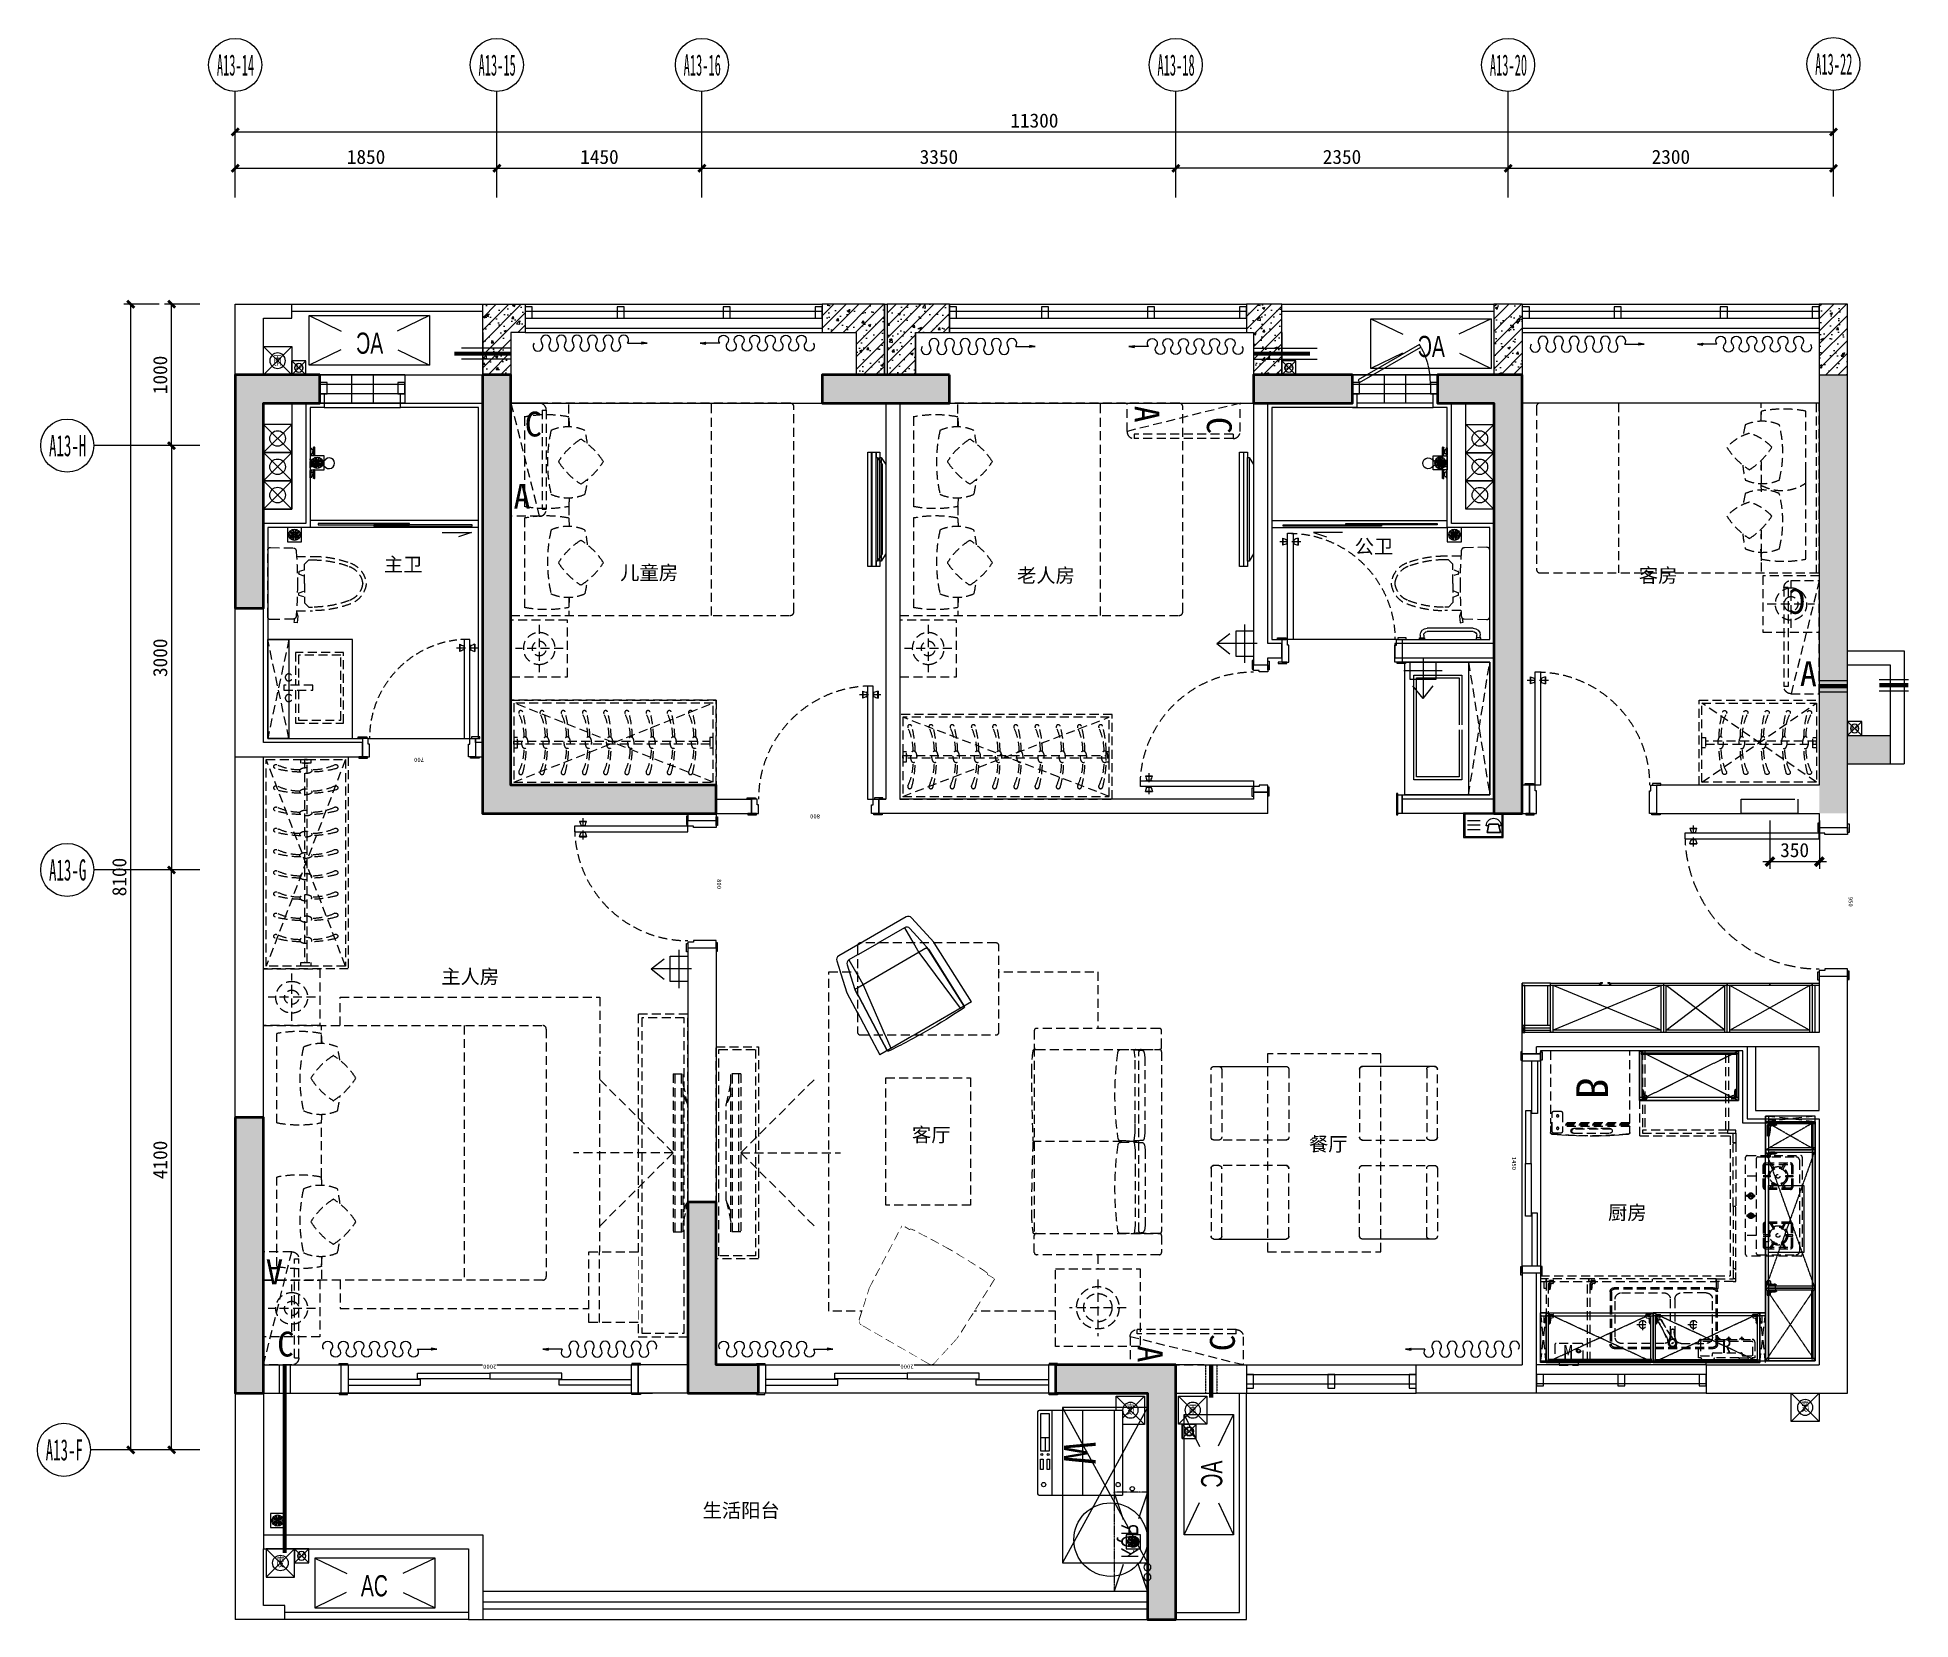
# Model space of a CAD drawing. Header units: millimetres. Extents: x -102565 to 103504, y -132507 to -120.
# Drawn here: x 57183 to 70426, y -11805 to -619 of the extents above; entities that cross this region are included whole.
import ezdxf
from ezdxf.enums import TextEntityAlignment as Align

# ---------------------------------------------------------------- set-up
doc = ezdxf.new("R2010")
doc.units = ezdxf.units.MM
doc.header["$LTSCALE"] = 10
for name, pattern in [('A02-07-G-MAIN-仅13栋楼梯_设计区$0$A02-G-MAIN-B户型报建_设计区$0$DASH', [0.35, 0.25, -0.1]), ('A02-G-MAIN-洋房3号户型_设计区$0$HIDDEN2', [0.1875, 0.125, -0.0625]), ('A02-G-MAIN-洋房4号户型_设计区$0$A02-G-MAIN-B户型报建_设计区$0$DASH', [0.35, 0.25, -0.1]), ('A02-G-MAIN-洋房4号户型_设计区$0$DASH', [0.35, 0.25, -0.1]), ('A02-G-MAIN-洋房4号户型_设计区$0$HIDDEN2', [0.1875, 0.125, -0.0625]), ('DASH', [0.35, 0.25, -0.1]), ('HIDDEN', [9.525, 6.35, -3.175])]:
    doc.linetypes.add(name, pattern=pattern)
doc.layers.get('Defpoints').update_dxf_attribs({"color": 9})
for name, color, linetype in [('-B10  平         面  LESS', 3, 'Continuous'), ('-B11  平面非硬装   LESS', 2, 'HIDDEN'), ('-B12  平         地  LESS', 1, 'Continuous'), ('-B1234平 地 天 间  LESS', 7, 'Continuous'), ('-B123平   地   天  LESS', 3, 'Continuous'), ('-B13  平         天  LESS', 1, 'Continuous'), ('-B14  平 面 注 释  LESS', 1, 'Continuous'), ('-B60  给   排   水  LESS', 2, 'Continuous'), ('A01-07-G-AXIS-A13轴网2_设计区$0$A_AXIS_CRCL(轴线圈)', 3, 'Continuous'), ('A02-07-G-MAIN-仅13栋楼梯_设计区$0$A_HOLE(洞)', 3, 'Continuous'), ('A02-G-MAIN-洋房3号户型_设计区$0$A_FLOR_FTMT_MOVE(可移动式家具)', 8, 'Continuous'), ('A02-G-MAIN-洋房4号户型_设计区$0$A02-G-MAIN-E户型报建_设计区$0$A_EQPM_SMAL(空调室内外机)', 1, 'Continuous'), ('A02-G-MAIN-洋房4号户型_设计区$0$A_FLOR_BORD(边缘)', 7, 'Continuous'), ('A02-G-MAIN-洋房4号户型_设计区$0$A_HDWR(配件)', 1, 'Continuous'), ('A02-G-MAIN-洋房4号户型_设计区$0$A_HOLE(洞)', 3, 'Continuous'), ('A02-G-MAIN-洋房4号户型_设计区$0$A_PATN_MATE(图案填充)', 252, 'Continuous'), ('A02-G-MAIN-洋房4号户型_设计区$0$A_WALL_BRIK(砌块墙)', 4, 'Continuous'), ('A02-G-MAIN-洋房4号户型_设计区$0$A_WINDOW(窗)', 3, 'Continuous'), ('A02-G-MAIN-洋房4号户型_设计区$0$SS_3_3F~6F$0$SS_2F~7F(_GS平层 户型放大)$0$S_MINI_EQPM（小型设备）', 80, 'Continuous'), ('A02-G-MAIN-洋房4号户型_设计区$0$SS_3_3F~6F$0$SS_2F~7F(_GS平层 户型放大)$0$S_WSD_NOTE（给排水文字说明）', 210, 'Continuous'), ('A21-G-BASE-D户型放大图_设计区$0$S_COCR_PIPE（冷凝水管）', 30, 'A21-G-BASE-D户型放大图_设计区$0$空调冷凝水管'), ('A21-G-BASE-D户型放大图_设计区$0$S_RAIN_PIPE（雨水管）', 80, 'A21-G-BASE-D户型放大图_设计区$0$雨水管'), ('A21-G-BASE-D户型放大图_设计区$0$S_WAST_GRAV_PIPE（重力废水管）', 20, 'A21-G-BASE-D户型放大图_设计区$0$废水管'), ('A21-G-BASE-D户型放大图_设计区$0$S_WSD_VERT_PIPE（给排水立管）', 210, 'Continuous'), ('AXIS', 3, 'Continuous'), ('S10-G-WACO-D户型COSF_设计区$0$G_COL_HATCH（墙柱填充）', 252, 'Continuous')]:
    doc.layers.add(name, color=color, linetype=linetype)
doc.layers.add('S10-G-WACO-D户型COSF_设计区$0$G_COL（墙柱）', color=4, linetype='Continuous', lineweight=50)
doc.layers.add('标柜', color=7, linetype='Continuous', lineweight=15)
doc.styles.add('A02-G-MAIN-洋房3号户型_设计区$0$YS4', font='simhei.ttf')
doc.styles.add('A02-G-MAIN-洋房4号户型_设计区$0$A02-G-MAIN-E户型报建_设计区$0$HZ', font='hysz.shx', dxfattribs={"width": 0.65, "bigfont": 'hyfs.shx'})
doc.styles.add('A02-G-MAIN-洋房4号户型_设计区$0$SS_3_3F~6F$0$SS_2F~7F(_GS平层 户型放大)$0$5字项大样$0$1a#2户型$0$HZ', font='_hysz.shx', dxfattribs={"width": 0.7, "bigfont": '_hyfs.shx'})
doc.styles.add('A02-G-MAIN-洋房4号户型_设计区$0$YS4', font='simhei.ttf')
doc.styles.add('A21-G-BASE-D户型放大图_设计区$0$HZ', font='hysz.shx', dxfattribs={"width": 0.65, "bigfont": 'hyfs.shx'})
doc.styles.add('DS数字英文', font='simhei.ttf')
doc.styles.add('LESS标准文字', font='simhei.ttf', dxfattribs={"height": 2})
doc.linetypes.add('A21-G-BASE-D户型放大图_设计区$0$废水管', pattern='A,2,-0.1,["F",A21-G-BASE-D户型放大图_设计区$0$HZ,S=0.12,R=0,X=-0.055,Y=-0.06],-0.1', length=2.2)
doc.linetypes.add('A21-G-BASE-D户型放大图_设计区$0$空调冷凝水管', pattern='A,2,-0.1,["N",A21-G-BASE-D户型放大图_设计区$0$HZ,S=0.12,R=0,X=-0.06,Y=-0.06],-0.1', length=2.2)
doc.linetypes.add('A21-G-BASE-D户型放大图_设计区$0$雨水管', pattern='A,2,-0.1,["Y",A21-G-BASE-D户型放大图_设计区$0$HZ,S=0.12,R=0,X=-0.055,Y=-0.06],-0.1', length=2.2)
doc.dimstyles.new('AD-DIM_50(LESS)', dxfattribs={"dimscale": 50, "dimtxt": 2, "dimasz": 1.2, "dimexe": 1, "dimexo": 1, "dimgap": 0.6, "dimtad": 1, "dimdec": 0, "dimzin": 0, "dimdsep": 46, "dimtxsty": 'DS数字英文', "dimblk": 'ARCHTICK', "dimcen": 0.09, "dimdle": 1, "dimclrd": 1, "dimclre": 1, "dimclrt": 3, "dimadec": 0, "dimazin": 0, "dimtfac": 1, "dimtdec": 0, "dimtix": 1, "dimtmove": 2, "dimatfit": 3, "dimldrblk": 'ARCHTICK', "dimfxl": 1, "dimtolj": 1, "dimtzin": 0, "dimarcsym": 0})
doc.dimstyles.new('标准注释（LESS）', dxfattribs={"dimtxt": 2, "dimasz": 1, "dimexe": 1, "dimexo": 0, "dimgap": 0.6, "dimtad": 1, "dimdec": 0, "dimrnd": 5, "dimzin": 12, "dimtxsty": 'LESS标准文字', "dimblk": 'ARCHTICK', "dimcen": 0, "dimclrd": 1, "dimclre": 1, "dimclrt": 3, "dimadec": 0, "dimazin": 0, "dimtfac": 1, "dimtdec": 0, "dimtix": 1, "dimtofl": 0, "dimtmove": 2, "dimatfit": 3, "dimldrblk": 'DOT', "dimfxl": 4, "dimfxlon": 1, "dimtfill": 1, "dimtolj": 1, "dimarcsym": 0})
pattern_1 = [(45, (-16910.52, 1209.944), (-44.19417, 44.19417), []), (50, (-16910.52, 1209.94), (179.31505, -15.68803), [18.75, -206.25]), (355, (-16910.52, 1209.94), (-34.6878, 188.048), [15, -165]), (100.4514, (-16895.58, 1208.64), (144.62735, 172.3599), [15.93505, -175.2855]), (46.1842, (-16910.52, 1259.94), (266.8103, -41.3798), [28.125, -309.375]), (96.6356, (-16888.3, 1256.5), (233.6657, 243.5295), [23.9026, -262.9282]), (351.1842, (-16910.52, 1259.94), (233.6655, 243.5297), [22.5, -247.5]), (21, (-16885.52, 1247.44), (149.22676, -100.6547), [18.75, -206.25]), (326, (-16885.52, 1247.44), (60.8288, 181.2875), [15, -165]), (71.4514, (-16873.09, 1239.06), (210.05566, 80.6326), [15.93505, -175.2855]), (37.5, (-16910.52, 1209.944), (3.03996, 83.22346), [0, -163, 0, -167.5, 0, -165.625]), (7.5, (-16910.52, 1209.94), (65.76738, 98.60293), [0, -95.5, 0, -159.25, 0, -63.125]), (327.5, (-16966.27, 1209.944), (133.45561, -5.63872), [0, -62.5, 0, -195, 0, -258.75]), (317.5, (-16991.27, 1209.94), (145.79654, 25.02625), [0, -81.25, 0, -129.5, 0, -183.75])]

# ---------------------------------------------------------------- blocks, each defined once
blk = doc.blocks.new('S10-G-WACO-D户型COSF_设计区')
at = {"layer": 'S10-G-WACO-D户型COSF_设计区$0$G_COL_HATCH（墙柱填充）'}
h = blk.add_hatch(color=0, dxfattribs=at)
h.dxf.hatch_style = 1
h.paths.add_polyline_path([(24700, 18900), (24100, 18900), (24100, 17250), (24300, 17250), (24300, 18700), (24700, 18700)])
h = blk.add_hatch(color=0, dxfattribs=at)
h.dxf.hatch_style = 1
h.paths.add_polyline_path([(25850, 18900), (25850, 15800), (27500, 15800), (27500, 16000), (26050, 16000), (26050, 18900)])
h = blk.add_hatch(color=0, dxfattribs=at)
h.dxf.hatch_style = 1
h.paths.add_polyline_path([(29150, 18900), (28250, 18900), (28250, 18700), (29150, 18700)])
h = blk.add_hatch(color=0, dxfattribs=at)
h.dxf.hatch_style = 1
h.paths.add_polyline_path([(32000, 18900), (31300, 18900), (31300, 18700), (32000, 18700)])
h = blk.add_hatch(color=0, dxfattribs=at)
h.dxf.hatch_style = 1
h.paths.add_polyline_path([(33200, 18900), (32600, 18900), (32600, 18700), (33000, 18700), (33000, 15800), (33200, 15800)])
h = blk.add_hatch(color=0, dxfattribs=at)
h.dxf.hatch_style = 1
h.paths.add_polyline_path([(24100, 13650), (24100, 11700), (24300, 11700), (24300, 13650)])
h = blk.add_hatch(color=0, dxfattribs=at)
h.dxf.hatch_style = 1
h.paths.add_polyline_path([(27800, 11700), (27800, 11900), (27500, 11900), (27500, 13050), (27300, 13050), (27300, 11700)])
h = blk.add_hatch(color=0, dxfattribs=at)
h.dxf.hatch_style = 1
h.paths.add_polyline_path([(30750, 11900), (29900, 11900), (29900, 11700), (30550, 11700), (30550, 10100), (30750, 10100)])
at = {"layer": 'S10-G-WACO-D户型COSF_设计区$0$G_COL（墙柱）'}
blk.add_line((25850, 18700), (25850, 18700), dxfattribs=at)
at = {"layer": 'S10-G-WACO-D户型COSF_设计区$0$G_COL（墙柱）', "color": 0}
for points in [[(24700, 18900), (24100, 18900), (24100, 17250), (24300, 17250), (24300, 18700), (24700, 18700)], [(29150, 18900), (28250, 18900), (28250, 18700), (29150, 18700)], [(32000, 18900), (31300, 18900), (31300, 18700), (32000, 18700)], [(33200, 18900), (32600, 18900), (32600, 18700), (33000, 18700), (33000, 18700), (33000, 15800), (33200, 15800)], [(24100, 13650), (24100, 11700), (24300, 11700), (24300, 13650)], [(27800, 11700), (27800, 11900), (27500, 11900), (27500, 13050), (27300, 13050), (27300, 11700)], [(30750, 11900), (29900, 11900), (29900, 11700), (30550, 11700), (30550, 11700), (30550, 10100), (30750, 10100)]]:
    blk.add_lwpolyline(points, close=True, dxfattribs=at)
at = {"layer": 'S10-G-WACO-D户型COSF_设计区$0$G_COL（墙柱）'}
blk.add_lwpolyline([(25850, 18900), (25850, 15800), (27500, 15800), (27500, 16000), (26050, 16000), (26050, 18900)], close=True, dxfattribs=at)
blk = doc.blocks.new('rwe432')
blk.add_wipeout([(287, 0), (267, 0), (257, -20), (184, -20), (174, 0), (0, 0), (-10, -20), (-83, -20), (-93, 0), (-113, 0), (-113, 111), (-111, 120), (-107, 125), (-101, 129), (-101, 129), (-93, 131), (267, 131), (274, 130), (281, 125), (283, 123), (285, 120), (286, 116), (287, 111)])
for p, q in [((12, 133), (12, 131)), ((42, 131), (42, 133)), ((86, 133), (86, 131)), ((116, 131), (116, 133)), ((179, 133), (179, 131)), ((209, 131), (209, 133))]:
    blk.add_line(p, q)
for points in [[(30, 131), (30, 145, 0.414214), (29, 146), (26, 146, 0.414214), (25, 145), (25, 131)], [(104, 131), (104, 145, 0.414214), (103, 146), (100, 146, 0.414214), (99, 145), (99, 131)], [(196, 131), (196, 145, 0.414214), (195, 146), (192, 146, 0.414214), (191, 145), (191, 131)]]:
    blk.add_lwpolyline(points, format="xyb")
blk.add_lwpolyline([(287, 0), (267, 0), (257, -20), (247, -20), (184, -20), (174, 0), (0, 0), (-10, -20), (-83, -20), (-93, 0), (-113, 0), (-113, 111, -0.414198), (-93, 131), (267, 131, -0.414213), (287, 111)], format="xyb", close=True)
at = {"color": 8}
blk.add_lwpolyline([(-8, 35), (192, 35, -0.414214), (197, 30), (197, 20, 0.414214), (202, 15), (272, 15), (272, 111, 0.414214), (267, 116), (-93, 116, 0.414214), (-98, 111), (-98, 15), (-18, 15, 0.414214), (-13, 20), (-13, 30, -0.414214)], format="xyb", close=True, dxfattribs=at)
blk.add_lwpolyline([(174, 0), (237, 0), (247, -20)])
for centre, start, end in [((26, 117), 93.0546, 130.5457), ((28, 117), 49.4518, 86.9429), ((100, 117), 93.0546, 130.5457), ((103, 117), 49.4518, 86.9429), ((192, 117), 93.0546, 130.5457), ((195, 117), 49.4518, 86.9429)]:
    blk.add_arc(centre, 20.9, start, end)
blk = doc.blocks.new('rewr333')
at = {"color": 8}
for p, q in [((70, 301), (-13, 301)), ((29, 343), (29, 260)), ((70, -59), (-13, -59)), ((29, -18), (29, -100))]:
    blk.add_line(p, q, dxfattribs=at)
for centre in [(29, 301), (29, -59)]:
    blk.add_circle(centre, 26.3, dxfattribs=at)
blk.add_wipeout([(13, 191), (25, 183), (33, 178), (44, 172), (65, 160), (85, 151), (98, 144), (109, 139), (131, 129), (142, 124), (148, 121), (155, 119), (159, 120), (167, 118), (175, 115), (180, 111), (183, 108), (185, 105), (186, 103), (187, 101), (192, 94), (194, 90), (194, 88), (195, 85), (195, 85), (194, 81), (193, 77), (192, 74), (190, 72), (189, 70), (186, 67), (184, 65), (184, 65), (181, 64), (179, 64), (176, 63), (174, 63), (172, 63), (167, 61), (162, 60), (158, 60), (156, 60), (153, 61), (143, 64), (135, 67), (130, 68), (127, 69), (125, 70), (115, 72), (98, 74), (84, 76), (77, 76), (73, 76), (72, 76), (69, 77), (66, 78), (64, 80), (63, 82), (63, 83), (62, 84), (61, 87), (61, 89), (61, 92), (62, 96), (63, 97), (65, 100), (69, 103), (73, 104), (78, 104), (85, 104), (89, 104), (93, 105), (97, 105), (101, 106), (92, 111), (86, 115), (82, 118), (76, 122), (69, 126), (62, 131), (55, 135), (41, 144), (31, 150), (7, 162), (-2, 166), (-4, 167), (-7, 171), (-9, 176), (-9, 182), (-8, 185), (-5, 189), (-2, 191), (1, 193), (6, 193), (8, 193), (10, 192)])
for p, q in [((81, 104), (73, 104)), ((81, 76), (73, 76)), ((153, 93), (165, 87)), ((163, 97), (155, 83))]:
    blk.add_line(p, q)
for points in [[(199, 502), (199, -198, -0.414214), (169, -228), (-201, -228, -0.414214), (-231, -198), (-231, 502, -0.414214), (-201, 532), (169, 532, -0.414214)], [(189, 502), (189, -198, -0.414214), (169, -218), (-201, -218, -0.414214), (-221, -198), (-221, 502, -0.414214), (-201, 522), (169, 522, -0.414214)], [(163, 151), (163, 451, 0.414214), (118, 496), (-150, 496, 0.414214), (-195, 451), (-195, 151, 0.414214), (-150, 106), (118, 106, 0.414214)], [(163, 28), (163, -147, -0.414214), (118, -192), (-150, -192, -0.414214), (-195, -147), (-195, 28, -0.414214), (-150, 73), (118, 73, -0.414214)]]:
    blk.add_lwpolyline(points, format="xyb", close=True)
blk.add_circle((159, 90), 23.5)
for centre, radius, start, end in [((6, 179), 14.7, 50.0853, 251.1278), ((6, 179), 12.8, 62.8359, 244.4178), ((-178, -230), 433, 58.0325, 66.0448), ((-716, -1144), 1494, 55.9299, 61.3716), ((763, 1481), 1494, 239.7897, 245.2832), ((260, 547), 433, 235.1683, 243.1806), ((-893, -1356), 1767, 54.6807, 57.7491), ((852, 1743), 1767, 243.4639, 246.5324), ((75, 89), 14.8, 99.5781, 177.8905), ((72, 90), 11.1, 80.1082, 280.1262), ((75, 90), 14.8, 182.3439, 260.6563), ((76, 257), 156, 269.0637, 293.9136), ((77, -78), 156, 66.3208, 91.1707), ((68, 345), 241, 273.0445, 288.5309), ((69, -165), 241, 71.7035, 87.1899), ((178, 143), 75.5, 221.6937, 270.3269), ((199, 159), 101, 226.1819, 248.4612), ((159, 90), 29.7, 118.7163, 241.5181), ((125, 50), 75.5, 30.8861, 79.5193), ((159, 90), 29.7, 22.8103, 118.7163), ((159, 90), 29.7, 241.5181, 294.9715), ((156, 90), 28.7, 248.4542, 290.8255), ((122, 24), 101, 52.7518, 75.0312), ((156, 90), 28.7, 37.2013, 93.2418), ((173, 95), 31.6, 249.4883, 291.3163), ((180, 54), 11.8, 68.752, 131.4236), ((168, 87), 22, 297.5289, 330.0131), ((164, 79), 31.6, 9.8968, 51.7248), ((166, 88), 29.7, 308.1948, 353.0183), ((168, 87), 22, 331.1999, 3.6841), ((202, 94), 11.8, 169.7895, 232.4611)]:
    blk.add_arc(centre, radius, start, end)
blk = doc.blocks.new('124wq')
at = {"layer": '-B11  平面非硬装   LESS', "color": 8}
for p, q in [((101963, -9738), (101350, -9738)), ((102394, -9738), (101748, -9738)), ((101420, -10053), (101292, -10053)), ((101704, -10053), (101919, -10053)), ((102191, -10053), (102406, -10053)), ((102324, -10053), (102492, -10053)), ((102394, -10053), (102397, -10053)), ((101292, -11062), (102492, -11062))]:
    blk.add_line(p, q, dxfattribs=at)
at = {"layer": '-B11  平面非硬装   LESS'}
blk.add_lwpolyline([(101292, -9643), (101292, -11618, 0.414214), (101317, -11643), (102467, -11643, 0.414214), (102492, -11618), (102492, -9643)], format="xyb", close=True, dxfattribs=at)
at = {"layer": '-B11  平面非硬装   LESS', "color": 8}
for centre, radius, start, end in [((102181, -9895), 847, 169.2793, 190.7207), ((101609, -9909), 301, 331.4261, 34.6515), ((101563, -9895), 847, 349.2793, 10.7207), ((101718, -10046), 298, 156.1866, 203.8134), ((101640, -10662), 761, 75.1758, 104.8242), ((101563, -10046), 298, 336.1866, 23.8134), ((102204, -10046), 298, 156.1866, 203.8134), ((102127, -10662), 761, 75.1758, 104.8242), ((102049, -10046), 298, 336.1866, 23.8134), ((101665, -6160), 3906, 265.3743, 266.4127), ((101843, -10237), 352, 132.8007, 163.635), ((101335, -10407), 506, 32.1516, 57.8484), ((102019, -6160), 3906, 265.3743, 266.2441), ((101604, -6160), 3906, 273.7559, 274.6257), ((102330, -10237), 352, 132.8007, 163.635), ((101821, -10407), 506, 32.1516, 57.8484), ((102506, -6160), 3906, 265.3743, 266.2441), ((102079, -6160), 3906, 273.5873, 274.6257), ((102091, -6160), 3906, 273.7559, 274.6257), ((101670, -9180), 1012, 257.1516, 262.4798), ((101843, -10038), 352, 196.365, 227.1993), ((101335, -9868), 506, 302.1516, 327.8484), ((101610, -9180), 1012, 276.7942, 282.8484), ((102157, -9180), 1012, 257.1516, 262.4798), ((102330, -10038), 352, 196.365, 227.1993), ((101821, -9868), 506, 302.1516, 327.8484), ((102096, -9180), 1012, 276.7942, 282.8484)]:
    blk.add_arc(centre, radius, start, end, dxfattribs=at)
blk.add_lwpolyline([(101292, -9666), (102492, -9666)])
blk = doc.blocks.new('1500ertong')
at = {"layer": '-B11  平面非硬装   LESS', "color": 8}
for p, q in [((22107, 10042), (22107, 10377)), ((21939, 10209), (22274, 10209)), ((20888, 9975), (20888, 8475)), ((21897, 9847), (21897, 9975)), ((22212, 9287), (22212, 9917)), ((21897, 9202), (21897, 9287)), ((22212, 8572), (22212, 9202)), ((21897, 8643), (21897, 8475)), ((21897, 8572), (21897, 8570))]:
    blk.add_line(p, q, dxfattribs=at)
at = {"layer": '-B11  平面非硬装   LESS'}
blk.add_lwpolyline([(22307, 10409), (21907, 10409), (21907, 10009), (22307, 10009)], close=True, dxfattribs=at)
blk.add_lwpolyline([(22307, 9975), (20332, 9975, 0.414214), (20307, 9950), (20307, 8500, 0.414214), (20332, 8475), (22307, 8475)], format="xyb", close=True, dxfattribs=at)
at = {"layer": '-B11  平面非硬装   LESS', "color": 8}
for centre, radius, start, end in [((22055, 9085), 847, 79.2793, 100.7207), ((22770, 9597), 1012, 167.1516, 172.4798), ((21904, 9549), 298, 66.1866, 113.8134), ((25790, 9602), 3906, 175.3743, 176.4127), ((21037, 9597), 1012, 347.1516, 12.8484), ((22082, 9333), 506, 122.1516, 147.8484), ((21543, 9333), 506, 32.1516, 57.8484), ((22082, 9872), 506, 212.1516, 237.8484), ((21543, 9872), 506, 302.1516, 327.8484), ((22770, 9597), 1012, 186.7942, 192.8484), ((21904, 9644), 298, 246.1866, 293.8134), ((25790, 9602), 3906, 183.7559, 184.6257), ((22055, 10119), 847, 259.2793, 280.7207), ((21904, 8846), 298, 66.1866, 113.8134), ((25790, 8887), 3906, 175.3743, 176.2441), ((22055, 8371), 847, 79.2793, 100.7207), ((22082, 8618), 506, 122.1516, 147.8484), ((22770, 8893), 1012, 167.1516, 173.2058), ((21543, 8618), 506, 32.1516, 57.8484), ((21037, 8893), 1012, 347.1516, 12.8484), ((22082, 9157), 506, 212.1516, 237.8484), ((21543, 9157), 506, 302.1516, 327.8484), ((22770, 8893), 1012, 187.5202, 192.8484), ((21904, 8940), 298, 246.1866, 293.8134), ((25790, 8887), 3906, 183.5873, 184.6257), ((22055, 9404), 847, 259.2793, 280.7207)]:
    blk.add_arc(centre, radius, start, end, dxfattribs=at)
at = {"layer": '-B11  平面非硬装   LESS', "color": 8, "extrusion": (0, 0, -1)}
for major_axis, start_param, end_param in [((-79.5, 79.5), 0.785398, 7.068583), ((35.7, 35.7), -0.785398, 5.497787)]:
    blk.add_ellipse((22107, 10209), major_axis=major_axis, ratio=1, start_param=start_param, end_param=end_param, dxfattribs=at)
blk = doc.blocks.new('wwfwfe')
at = {"layer": '-B11  平面非硬装   LESS', "color": 8}
for p, q in [((15843, 5161), (15843, 5496)), ((16011, 5328), (15676, 5328)), ((15738, 4441), (15738, 5071)), ((16053, 5001), (16053, 5128)), ((17062, 5128), (17062, 3328)), ((16053, 4056), (16053, 4441)), ((15738, 3426), (15738, 4056)), ((16053, 3497), (16053, 3328)), ((16053, 3426), (16053, 3424)), ((15843, 2961), (15843, 3296)), ((16011, 3128), (15676, 3128))]:
    blk.add_line(p, q, dxfattribs=at)
at = {"layer": '-B11  平面非硬装   LESS'}
for points in [[(15643, 5528), (16043, 5528), (16043, 5128), (15643, 5128)], [(15643, 3328), (16043, 3328), (16043, 2928), (15643, 2928)]]:
    blk.add_lwpolyline(points, close=True, dxfattribs=at)
at = {"layer": '-B11  平面非硬装   LESS', "color": 8}
for points in [[(16186, 5128), (16186, 5328), (18021, 5328), (18021, 4928)], [(16186, 3328), (16186, 3128), (18021, 3128), (18021, 4928)]]:
    blk.add_lwpolyline(points, dxfattribs=at)
at = {"layer": '-B11  平面非硬装   LESS'}
blk.add_lwpolyline([(15643, 5128), (17618, 5128, -0.414214), (17643, 5103), (17643, 3353, -0.414214), (17618, 3328), (15643, 3328)], format="xyb", close=True, dxfattribs=at)
at = {"layer": '-B11  平面非硬装   LESS', "color": 8}
for centre, radius, start, end in [((15895, 4239), 847, 79.2793, 100.7207), ((12160, 4756), 3906, 3.5873, 4.6257), ((16913, 4750), 1012, 167.1516, 192.8484), ((16047, 4703), 298, 66.1866, 113.8134), ((16407, 4487), 506, 122.1516, 147.8484), ((15868, 4487), 506, 32.1516, 57.8484), ((15180, 4750), 1012, 7.5202, 12.8484), ((16407, 5025), 506, 212.1516, 237.8484), ((15868, 5025), 506, 302.1516, 327.8484), ((16047, 4798), 298, 246.1866, 293.8134), ((15180, 4750), 1012, 347.1516, 353.2058), ((15895, 5273), 847, 259.2793, 280.7207), ((12160, 4756), 3906, 355.3743, 356.2441), ((15895, 3224), 847, 79.2793, 100.7207), ((16047, 3700), 298, 66.1866, 113.8134), ((12160, 3741), 3906, 3.7559, 4.6257), ((16913, 3747), 1012, 167.1516, 192.8484), ((16407, 3472), 506, 122.1516, 147.8484), ((15868, 3472), 506, 32.1516, 57.8484), ((15180, 3747), 1012, 6.7942, 12.8484), ((16407, 4010), 506, 212.1516, 237.8484), ((15868, 4010), 506, 302.1516, 327.8484), ((15180, 3747), 1012, 347.1516, 352.4798), ((16047, 3794), 298, 246.1866, 293.8134), ((12160, 3741), 3906, 355.3743, 356.4127), ((15895, 4258), 847, 259.2793, 280.7207)]:
    blk.add_arc(centre, radius, start, end, dxfattribs=at)
for centre, major_axis, start_param, end_param in [((15843, 5328), (79.5, 79.5), 0.785398, 7.068583), ((15843, 5328), (-35.7, 35.7), -0.785398, 5.497787), ((15843, 3128), (79.5, 79.5), 0.785398, 7.068583), ((15843, 3128), (-35.7, 35.7), -0.785398, 5.497787)]:
    blk.add_ellipse(centre, major_axis=major_axis, ratio=1, start_param=start_param, end_param=end_param, dxfattribs=at)
blk = doc.blocks.new('21ew')
at = {"extrusion": (0, 0, -1)}
for p, q in [((123207, -9326), (123206, -9332)), ((123206, -9332), (123206, -9842)), ((123209, -9321), (123207, -9326)), ((123212, -9318), (123209, -9321)), ((123215, -9315), (123212, -9318)), ((123221, -9313), (123215, -9315)), ((123226, -9312), (123221, -9313)), ((123706, -9312), (123226, -9312)), ((123711, -9313), (123706, -9312)), ((123716, -9315), (123711, -9313)), ((123721, -9319), (123716, -9315)), ((123725, -9325), (123721, -9319)), ((123726, -9332), (123725, -9325)), ((123726, -9842), (123726, -9332)), ((123206, -9842), (123207, -9848)), ((123207, -9848), (123209, -9853)), ((123209, -9853), (123212, -9856)), ((123212, -9856), (123216, -9859)), ((123216, -9859), (123221, -9861)), ((123221, -9861), (123226, -9862)), ((123226, -9862), (123706, -9862)), ((123706, -9862), (123715, -9860)), ((123715, -9860), (123722, -9854)), ((123722, -9854), (123725, -9848)), ((123725, -9848), (123726, -9845)), ((123726, -9845), (123726, -9842)), ((123907, -10376), (123906, -10379)), ((123906, -10379), (123906, -10382)), ((123906, -10382), (123906, -10892)), ((123910, -10370), (123907, -10376)), ((123917, -10364), (123910, -10370)), ((123926, -10362), (123917, -10364)), ((124406, -10362), (123926, -10362)), ((124411, -10363), (124406, -10362)), ((124416, -10365), (124411, -10363)), ((124420, -10368), (124416, -10365)), ((124422, -10371), (124420, -10368)), ((124425, -10376), (124422, -10371)), ((124426, -10382), (124425, -10376)), ((124426, -10892), (124426, -10382)), ((123906, -10892), (123907, -10899)), ((123907, -10899), (123911, -10905)), ((123911, -10905), (123915, -10909)), ((123915, -10909), (123921, -10911)), ((123921, -10911), (123926, -10912)), ((123926, -10912), (124406, -10912)), ((124406, -10912), (124411, -10911)), ((124411, -10911), (124417, -10909)), ((124417, -10909), (124420, -10906)), ((124420, -10906), (124423, -10903)), ((124423, -10903), (124425, -10898)), ((124425, -10898), (124426, -10892))]:
    blk.add_line(p, q, dxfattribs=at)
for p, q in [((123206, -9332), (123206, -9367)), ((123206, -9367), (123206, -9842)), ((123706, -9312), (123226, -9312)), ((123726, -9367), (123726, -9332)), ((123726, -9842), (123726, -9367)), ((123906, -9332), (123907, -9325)), ((123906, -9367), (123906, -9332)), ((123906, -9842), (123906, -9332)), ((123906, -9842), (123906, -9367)), ((123907, -9325), (123911, -9319)), ((123911, -9319), (123915, -9315)), ((123915, -9315), (123921, -9313)), ((123921, -9313), (123926, -9312)), ((123926, -9312), (124406, -9312)), ((123926, -9312), (124406, -9312)), ((124406, -9312), (124411, -9313)), ((124411, -9313), (124417, -9315)), ((124417, -9315), (124420, -9318)), ((124420, -9318), (124423, -9321)), ((124423, -9321), (124425, -9326)), ((124425, -9326), (124426, -9332)), ((124426, -9332), (124426, -9367)), ((124426, -9332), (124426, -9842)), ((124426, -9367), (124426, -9842)), ((123116, -9712), (124516, -9712)), ((123116, -10512), (123116, -9712)), ((123116, -9712), (124516, -9712)), ((123116, -10512), (123116, -9712)), ((124516, -9712), (124516, -10512)), ((124516, -9712), (124516, -10512)), ((123226, -9862), (123706, -9862)), ((123906, -9845), (123906, -9842)), ((123907, -9848), (123906, -9845)), ((123910, -9854), (123907, -9848)), ((123917, -9860), (123910, -9854)), ((123926, -9862), (123917, -9860)), ((124406, -9862), (123926, -9862)), ((124406, -9862), (123926, -9862)), ((124411, -9861), (124406, -9862)), ((124416, -9859), (124411, -9861)), ((124420, -9856), (124416, -9859)), ((124422, -9853), (124420, -9856)), ((124425, -9848), (124422, -9853)), ((124426, -9842), (124425, -9848)), ((123206, -10382), (123207, -10376)), ((123206, -10857), (123206, -10382)), ((123206, -10892), (123206, -10382)), ((123207, -10376), (123209, -10371)), ((123209, -10371), (123212, -10368)), ((123212, -10368), (123216, -10365)), ((123216, -10365), (123221, -10363)), ((123221, -10363), (123226, -10362)), ((123226, -10362), (123706, -10362)), ((123226, -10362), (123706, -10362)), ((123706, -10362), (123715, -10364)), ((123715, -10364), (123722, -10370)), ((123722, -10370), (123725, -10376)), ((123725, -10376), (123726, -10379)), ((123726, -10379), (123726, -10382)), ((123726, -10382), (123726, -10857)), ((123726, -10382), (123726, -10892)), ((123906, -10382), (123906, -10857)), ((124406, -10362), (123926, -10362)), ((124426, -10857), (124426, -10382)), ((124516, -10512), (123116, -10512)), ((124516, -10512), (123116, -10512)), ((123206, -10892), (123206, -10857)), ((123726, -10857), (123726, -10892)), ((123906, -10857), (123906, -10892)), ((124426, -10892), (124426, -10857)), ((123207, -10898), (123206, -10892)), ((123209, -10903), (123207, -10898)), ((123212, -10906), (123209, -10903)), ((123215, -10909), (123212, -10906)), ((123221, -10911), (123215, -10909)), ((123226, -10912), (123221, -10911)), ((123706, -10912), (123226, -10912)), ((123706, -10912), (123226, -10912)), ((123711, -10911), (123706, -10912)), ((123716, -10909), (123711, -10911)), ((123721, -10905), (123716, -10909)), ((123725, -10899), (123721, -10905)), ((123726, -10892), (123725, -10899)), ((123926, -10912), (124406, -10912))]:
    blk.add_line(p, q)
at = {"color": 8}
for p, q in [((123226, -9387), (123706, -9387)), ((124406, -9387), (123926, -9387)), ((123226, -10837), (123706, -10837)), ((124406, -10837), (123926, -10837))]:
    blk.add_line(p, q, dxfattribs=at)
for centre, start, end in [((123226, -9332), 90, 180), ((123226, -9367), 180, 270), ((123706, -9332), 0, 90), ((123706, -9367), 270, 0), ((123926, -9332), 90, 180), ((123926, -9367), 180, 270), ((124406, -9332), 0, 90), ((124406, -9367), 270, 0), ((123226, -9842), 180, 270), ((123706, -9842), 270, 0), ((123926, -9842), 180, 270), ((124406, -9842), 270, 0), ((123226, -10382), 90, 180), ((123706, -10382), 0, 90), ((123926, -10382), 90, 180), ((124406, -10382), 0, 90), ((123226, -10857), 90, 180), ((123706, -10857), 0, 90), ((123926, -10857), 90, 180), ((124406, -10857), 0, 90), ((123226, -10892), 180, 270), ((123706, -10892), 270, 0), ((123926, -10892), 180, 270), ((124406, -10892), 270, 0)]:
    blk.add_arc(centre, 20, start, end)
blk = doc.blocks.new('A02-G-MAIN-洋房3号户型_设计区$0$双人沙发2019.01.091')
at = {"color": 8}
blk.add_line((3926, -756), (3751, -655), dxfattribs=at)
blk.add_wipeout([(1231, 449), (3631, 449), (3631, -1453), (1231, -1453)])
blk.add_line((3402, -283), (3027, -933))
for p, q in [((3751, -655), (3356, -363)), ((3785, -596), (3489, -1108)), ((3524, -1049), (3073, -853)), ((3698, -1150), (3524, -1049))]:
    blk.add_line(p, q, dxfattribs=at)
for points in [[(1231, 449), (3631, 449), (3631, -1453), (1231, -1453)], [(1981, -450), (2881, -450), (2881, -1050), (1981, -1050)]]:
    blk.add_lwpolyline(points, close=True)
blk.add_lwpolyline([(3402, -283), (3822, -548), (3996, -707, -0.352195), (4002, -744), (3726, -1222, -0.352195), (3691, -1235), (3466, -1164), (3027, -933)], format="xyb")
for points in [[(3782, -602, 0.278731), (3774, -589), (3372, -335, 0.329892), (3360, -336, 0.014829), (3200, -593, 0.01392), (3052, -870, 0.329892), (3057, -881), (3480, -1103, 0.201291), (3492, -1105)], [(3372, -335), (3785, -596), (3920, -718, -0.352195), (3926, -756), (3698, -1150, -0.352195), (3663, -1164), (3489, -1108), (3057, -881)]]:
    blk.add_lwpolyline(points, format="xyb", dxfattribs=at)
for points in [[(1631, 15), (1631, 885), (1632, 890), (1634, 893), (1636, 896), (1639, 898), (1642, 899), (1645, 900), (1646, 900), (1766, 900), (1771, 899), (1775, 897), (1778, 894), (1780, 891), (1781, 889), (1781, 885), (1782, 888), (1783, 891), (1784, 894), (1786, 896), (1789, 898), (1791, 899), (1794, 900), (1796, 900), (3066, 900), (3071, 899), (3075, 897), (3078, 894), (3080, 892), (3081, 889), (3081, 888), (3081, 885), (3081, 887), (3082, 889), (3083, 892), (3085, 895), (3086, 896), (3087, 897), (3090, 899), (3093, 900), (3096, 900), (3216, 900), (3221, 899), (3226, 896), (3229, 893), (3231, 888), (3231, 883), (3231, 15), (3231, 11), (3228, 6), (3225, 3), (3221, 1), (3216, 0), (1646, 0), (1642, 1), (1638, 3), (1636, 4), (1633, 7), (1632, 10), (1632, 11), (1631, 13), (1631, 14)], [(3331, 749), (3881, 749), (3881, 149), (3331, 149)], [(1657, -1250), (1047, -1250), (1044, -1250), (1039, -1248), (1035, -1246), (1033, -1244), (1031, -1241), (1029, -1238), (1028, -1236), (1027, -1232), (1027, -1230), (1027, -270), (1028, -266), (1029, -262), (1031, -258), (1034, -255), (1036, -254), (1038, -252), (1040, -251), (1043, -250), (1047, -250), (1657, -250), (1666, -252), (1671, -256), (1674, -259), (1677, -266), (1677, -270), (1677, -1230), (1676, -1237), (1674, -1241), (1671, -1244), (1667, -1247), (1664, -1249), (1661, -1250)], [(3372, -335), (3371, -335), (3371, -334), (3370, -334), (3369, -334), (3369, -334), (3368, -334), (3367, -334), (3366, -334), (3366, -334), (3365, -334), (3364, -334), (3363, -334), (3363, -334), (3362, -335), (3361, -335), (3361, -336), (3360, -336), (3355, -345), (3349, -353), (3343, -362), (3337, -371), (3332, -380), (3326, -388), (3320, -397), (3315, -406), (3309, -415), (3303, -424), (3298, -432), (3292, -441), (3286, -450), (3281, -459), (3275, -468), (3270, -477), (3264, -486), (3259, -494), (3253, -503), (3248, -512), (3243, -521), (3237, -530), (3232, -539), (3226, -548), (3221, -557), (3216, -566), (3210, -575), (3205, -584), (3200, -593), (3195, -602), (3190, -611), (3184, -620), (3179, -630), (3174, -639), (3169, -648), (3164, -657), (3159, -666), (3154, -675), (3149, -685), (3144, -694), (3139, -703), (3134, -712), (3129, -721), (3124, -731), (3119, -740), (3114, -749), (3109, -758), (3104, -768), (3100, -777), (3095, -786), (3090, -795), (3085, -805), (3080, -814), (3076, -823), (3071, -833), (3066, -842), (3061, -851), (3057, -861), (3052, -870), (3052, -871), (3052, -871), (3052, -872), (3052, -873), (3052, -874), (3052, -874), (3052, -875), (3053, -876), (3053, -876), (3053, -877), (3054, -878), (3054, -878), (3055, -879), (3055, -879), (3056, -880), (3056, -880), (3057, -881), (3027, -933), (3466, -1164), (3691, -1235), (3693, -1236), (3695, -1236), (3698, -1237), (3700, -1237), (3702, -1237), (3704, -1236), (3707, -1236), (3709, -1235), (3711, -1235), (3713, -1234), (3715, -1233), (3717, -1232), (3719, -1230), (3720, -1229), (3722, -1227), (3723, -1225), (3725, -1224), (3726, -1222), (4002, -744), (4003, -742), (4004, -740), (4005, -738), (4005, -735), (4006, -733), (4006, -731), (4006, -729), (4006, -727), (4006, -724), (4005, -722), (4005, -720), (4004, -718), (4003, -716), (4002, -714), (4001, -712), (3999, -710), (3998, -708), (3996, -707), (3822, -548), (3402, -283)]]:
    blk.add_wipeout(points)
for p, q in [((3606, 649), (3606, 249)), ((3406, 449), (3806, 449))]:
    blk.add_line(p, q, dxfattribs=at)
blk.add_line((1766, 0), (3096, 0))
for points in [[(1631, 885), (1631, 15, 0.414214), (1646, 0), (1766, 0, 0.414214), (1781, 15), (1781, 885, 0.414214), (1766, 900), (1646, 900, 0.414214)], [(1796, 900), (3066, 900, -0.414214), (3081, 885), (3081, 755, -0.414214), (3066, 740), (1796, 740, -0.414214), (1781, 755), (1781, 885, -0.414214)], [(3231, 885), (3231, 15, -0.414214), (3216, 0), (3096, 0, -0.414214), (3081, 15), (3081, 885, -0.414214), (3096, 900), (3216, 900, -0.414214)], [(1657, -250), (1047, -250, 0.414214), (1027, -270), (1027, -1230, 0.414214), (1047, -1250), (1657, -1250, 0.414214), (1677, -1230), (1677, -270, 0.414214)]]:
    blk.add_lwpolyline(points, format="xyb", close=True)
for points in [[(2423, 728, -0.278731), (2431, 715), (2431, 0, -0.329892), (2425, -10, -0.008919), (1921, -20, -0.032793), (1788, -10, -0.329892), (1781, 0), (1781, 15)], [(1781, 715, -0.201291), (1786, 726)], [(2408, 779), (2372, 784), (1838, 783), (1801, 778, 0.357878), (1789, 764, 0.025568), (1783, 609, 0.370263), (1800, 589, 0.071119), (2407, 590, 0.370263), (2424, 609, 0.027826), (2421, 765, 0.357878), (2408, 779)], [(2439, 728, 0.278731), (2431, 715), (2431, 0, 0.329892), (2438, -10, 0.008919), (2942, -20, 0.032793), (3075, -10, 0.329892), (3081, 0), (3081, 15)], [(2454, 779), (2490, 784), (3025, 783), (3061, 778, -0.357878), (3074, 764, -0.025568), (3079, 609, -0.370263), (3062, 589, -0.071119), (2456, 590, -0.370263), (2439, 609, -0.027826), (2441, 765, -0.357878), (2454, 779)], [(3081, 715), (3081, 715, 0.201291), (3077, 726)]]:
    blk.add_lwpolyline(points, format="xyb", dxfattribs=at)
for points in [[(2424, 707), (2370, 714), (2301, 714), (1837, 714), (1785, 707)], [(2438, 707), (2493, 714), (2615, 714), (3025, 714), (3078, 707)]]:
    blk.add_lwpolyline(points, dxfattribs=at)
blk.add_lwpolyline([(3331, 749), (3881, 749), (3881, 149), (3331, 149)], close=True)
for radius in [150, 100]:
    blk.add_circle((3606, 449), radius, dxfattribs=at)
at = {"layer": 'A02-G-MAIN-洋房3号户型_设计区$0$A_FLOR_FTMT_MOVE(可移动式家具)'}
for p, q in [((1094, -816), (1489, -524)), ((1443, -444), (1818, -1093)), ((1060, -757), (1356, -1269)), ((920, -917), (1094, -816)), ((1322, -1210), (1772, -1014)), ((1147, -1311), (1322, -1210))]:
    blk.add_line(p, q, dxfattribs=at)
for points in [[(1443, -444), (1023, -709), (849, -868, 0.352195), (843, -905), (1119, -1383, 0.352195), (1154, -1396), (1379, -1325), (1818, -1093)], [(1473, -496), (1060, -757), (925, -879, 0.352195), (920, -917), (1147, -1311, 0.352195), (1182, -1324), (1356, -1269), (1788, -1041)], [(1064, -763, -0.278731), (1071, -749), (1473, -496, -0.329892), (1485, -497, -0.014829), (1646, -754, -0.01392), (1793, -1031, -0.329892), (1788, -1041), (1365, -1264, -0.201291), (1354, -1266)]]:
    blk.add_lwpolyline(points, format="xyb", dxfattribs=at)
blk = doc.blocks.new('A02-G-MAIN-洋房4号户型_设计区$0$A$C7C8B5D55')
at = {"layer": '-B10  平         面  LESS'}
for p, q in [((-412.5, 10), (-412.5, 29.5)), ((-387.5, 10), (-387.5, 29.5)), ((-362.5, 79.5), (-37.5, 79.5)), ((-362.5, 54.5), (-37.5, 54.5)), ((-12.5, 29.5), (-12.5, 10)), ((12.5, 29.5), (12.5, 10))]:
    blk.add_line(p, q, dxfattribs=at)
for points in [[(-417.5, 0), (-417.5, 10), (-382.5, 10), (-382.5, 0)], [(17.5, 0), (17.5, 10), (-17.5, 10), (-17.5, 0)]]:
    blk.add_lwpolyline(points, close=True, dxfattribs=at)
for centre, radius, start, end in [((-362.5, 29.5), 50, 90, 180), ((-362.5, 29.5), 25, 90, 180), ((-37.5, 29.5), 50, 0, 90), ((-37.5, 29.5), 25, 0, 90)]:
    blk.add_arc(centre, radius, start, end, dxfattribs=at)
blk = doc.blocks.new('A$C322362D0')
at = {"color": 1}
blk.add_lwpolyline([(0, 0), (100, 0), (100, 100), (0, 100)], close=True, dxfattribs=at)
at = {"color": 8}
for points in [[(16, 56), (40, 52, 0.513659), (41, 55), (19, 65, 0.583908), (16, 56)], [(16, 44, 0.583908), (19, 35), (41, 45, 0.513659), (40, 48), (16, 44)], [(34, 81, 0.583908), (26, 75), (43, 57, 0.513659), (45, 59), (34, 81)], [(34, 19), (45, 41, 0.513659), (43, 43), (26, 25, 0.583908), (34, 19)], [(66, 81), (55, 59, 0.513659), (57, 57), (74, 75, 0.583908), (66, 81)], [(66, 19, 0.583908), (74, 25), (57, 43, 0.513659), (55, 41), (66, 19)], [(81, 65), (59, 55, 0.513659), (60, 52), (84, 56, 0.583908), (81, 65)], [(81, 35, 0.583908), (84, 44), (60, 48, 0.513659), (59, 45), (81, 35)]]:
    blk.add_lwpolyline(points, format="xyb", dxfattribs=at)
for points in [[(45, 84), (48, 60, 0.513659), (52, 60), (55, 84, 0.583908)], [(45, 16, 0.583908), (55, 16), (52, 40, 0.513659), (48, 40)]]:
    blk.add_lwpolyline(points, format="xyb", close=True, dxfattribs=at)
for radius in [40, 6]:
    blk.add_circle((50, 50), radius, dxfattribs=at)
blk = doc.blocks.new('WC1')
at = {"layer": '-B11  平面非硬装   LESS', "color": 3}
for points in [[(-192, 204), (-192, 317, -0.089302), (-144, 586, -0.285506), (0, 697, -2.330103)], [(192, 204), (192, 317, 0.089302), (144, 586, 0.285506), (0, 697, 2.330103)], [(0, 210, 0.020081), (-232, 201, 0.384601), (-251, 182), (-255, 20, 0.421138), (-235, 0), (235, 0, 0.421138), (255, 20), (251, 182, 0.384595), (232, 201, 0.020086), (0, 210)]]:
    blk.add_lwpolyline(points, format="xyb", dxfattribs=at)
at = {"layer": '-B11  平面非硬装   LESS', "color": 8}
for points in [[(-167, 291), (-167, 317, -0.089302), (-120, 577, -0.285506), (3, 672)], [(167, 291), (167, 317, 0.089302), (120, 577, 0.285506), (-3, 672)], [(0, 260), (-136, 260), (-167, 291, -0.43636)], [(0, 260), (136, 260), (167, 291, 0.43636)], [(-95, 255), (-84, 223, 0.322074), (-80, 220), (-70, 220, 0.322074), (-66, 223), (-55, 255)], [(95, 255), (84, 223, -0.322074), (80, 220), (70, 220, -0.322074), (66, 223), (55, 255)], [(95, 255), (84, 223, -0.322074), (80, 220), (70, 220, -0.322074), (66, 223), (55, 255)]]:
    blk.add_lwpolyline(points, format="xyb", dxfattribs=at)
at = {"layer": '-B11  平面非硬装   LESS', "color": 3}
blk.add_lwpolyline([(-200, 203), (-231, 214), (-278, 208), (-275, 188), (-248, 192)], dxfattribs=at)
blk = doc.blocks.new('门把手')
at = {"layer": '-B10  平         面  LESS', "color": 1, "linetype": 'HIDDEN'}
blk.add_line((-75, -60), (75, -60), dxfattribs=at)
at = {"layer": '-B10  平         面  LESS', "color": 1, "linetype": 'Continuous'}
for p, q in [((-55, -35), (-55, -85)), ((-52, -35), (-52, -85)), ((-24, -41), (-20, -41)), ((-24, -41), (-24, -79)), ((-24, -79), (-20, -79)), ((24, -41), (20, -41)), ((24, -79), (20, -79)), ((24, -41), (24, -79)), ((52, -35), (52, -85)), ((55, -35), (55, -85))]:
    blk.add_line(p, q, dxfattribs=at)
at = {"layer": '-B10  平         面  LESS', "color": 1, "linetype": 'Continuous', "extrusion": (0, 0, -1)}
for centre, start_param, end_param in [((-110, -234), 5.767839, 5.925278), ((-110, 114), 1.928704, 2.086143)]:
    blk.add_ellipse(centre, major_axis=(146, 146), ratio=1, start_param=start_param, end_param=end_param, dxfattribs=at)
at = {"layer": '-B10  平         面  LESS', "color": 1, "linetype": 'Continuous'}
for centre, start_param, end_param in [((110, -234), 2.626246, 2.783685), ((110, 114), 5.070297, 5.227736)]:
    blk.add_ellipse(centre, major_axis=(146, -146), ratio=1, start_param=start_param, end_param=end_param, dxfattribs=at)
blk = doc.blocks.new('门开启虚线')
at = {"layer": '-B10  平         面  LESS', "color": 8, "linetype": 'HIDDEN'}
blk.add_arc((0, 0), 800, 90, 180, dxfattribs=at)
blk = doc.blocks.new('*U1135')
blk.add_lwpolyline([(0, 0), (-60, 0), (-60, 10), (0, 10)], close=True)
blk = doc.blocks.new('*D332')
at = {"layer": 'Defpoints', "color": 0, "transparency": 16777216}
for p in [(50, 182), (50, 160), (800, 160)]:
    blk.add_point(p, dxfattribs=at)
at = {"layer": 'Defpoints', "color": 8, "transparency": 16777216, "insert": (425, 182), "char_height": 30, "attachment_point": 5, "style": 'LESS标准文字'}
blk.add_mtext('\\A1;750', dxfattribs=at)
blk = doc.blocks.new('_ArchTick')
at = {"color": 0, "linetype": 'ByBlock', "const_width": 0.4}
blk.add_lwpolyline([(-0.5, -0.5), (0.5, 0.5)], dxfattribs=at)
blk = doc.blocks.new('_Dot')
at = {"color": 0, "linetype": 'ByBlock', "lineweight": -2}
blk.add_line((-0.5, 0), (-1, 0), dxfattribs=at)
at = {"color": 0, "linetype": 'ByBlock', "const_width": 0.5}
blk.add_lwpolyline([(-0.25, 0, 1), (0.25, 0, 1)], format="xyb", close=True, dxfattribs=at)
blk = doc.blocks.new('门套线（外）')
blk.add_lwpolyline([(0, 0), (60, 0), (60, 10), (0, 10)], close=True)
blk = doc.blocks.new('A$C77383034')
at = {"color": 1, "ltscale": 7}
for p, q in [((28, 5), (0, 5)), ((33, 56), (33, 113)), ((28, -5), (0, -5)), ((33, -106), (33, -49))]:
    blk.add_line(p, q, dxfattribs=at)
for points in [[(6, 109), (0, 109)], [(0, 109), (0, 57), (6, 57)], [(0, 23), (0, 32)], [(2, 32), (0, 32)], [(2, 30), (0, 30)], [(0, -13), (0, 13)], [(2, 32), (3, 23)], [(2, 23), (2, 32)], [(2, 0), (2, 13)], [(2, 0), (2, -13)], [(5, -13), (5, 13)], [(6, 57), (6, 109)], [(28, 5), (17, 5), (17, -5), (28, -5)], [(19, 94), (19, 92)], [(19, 92), (19, 83)], [(19, 75), (19, 83)], [(19, 72), (19, 75)], [(24, 56), (24, 111)], [(43, -12), (28, -12), (28, 12), (43, 12)], [(43, 12), (81, 15)], [(43, 10), (81, 13)], [(43, 12), (43, -12)], [(45, 12), (45, -12)], [(81, 15), (81, 0)], [(81, -15), (81, 0)], [(87, 15), (87, 0)], [(87, -15), (87, 0)], [(0, -32), (0, -23)], [(2, -30), (0, -30)], [(2, -32), (0, -32)], [(0, -104), (0, -52), (6, -52)], [(6, -104), (0, -104)], [(2, -32), (3, -23)], [(2, -23), (2, -32)], [(5, -13), (5, -13)], [(6, -52), (6, -104)], [(19, -67), (19, -70)], [(19, -70), (19, -78)], [(19, -87), (19, -78)], [(19, -89), (19, -87)], [(24, -106), (24, -50)], [(43, -10), (81, -13)], [(43, -12), (81, -15)]]:
    blk.add_lwpolyline(points, dxfattribs=at)
for points in [[(0, 13), (54, 13), (54, 23), (0, 23)], [(0, -13), (54, -13), (54, -23), (0, -23)]]:
    blk.add_lwpolyline(points, close=True, dxfattribs=at)
for points in [[(31, 115), (25, 115, 0.414214), (24, 113), (24, 111)], [(31, 54), (25, 54, -0.414214), (24, 55), (24, 58)], [(31, 115, -0.472472), (33, 113)], [(31, 54, 0.472472), (33, 56)], [(87, 15), (90, 15, 0.178333), (96, 17), (110, 29)], [(31, -46), (25, -46, 0.414214), (24, -48), (24, -50)], [(31, -108), (25, -108, -0.414214), (24, -106), (24, -104)], [(31, -46, -0.472472), (33, -49)], [(31, -108, 0.472472), (33, -106)], [(87, -15), (90, -15, -0.178333), (96, -17), (110, -29)]]:
    blk.add_lwpolyline(points, format="xyb", dxfattribs=at)
for centre, radius, start, end in [((33, 119), 28.6, 200.929, 242.338), ((33, 47), 28.6, 117.662, 159.071), ((19, 83), 6.99, 50.4972, 90), ((19, 83), 6.99, 270, 309.5028), ((65, 0), 25.5, 151.9275, 208.0725), ((84, 11), 5, 53.1301, 126.8699), ((135, 0), 38, 229.5542, 130.4458), ((33, -42), 28.6, 200.929, 242.338), ((33, -114), 28.6, 117.662, 159.071), ((19, -78), 6.99, 50.4972, 90), ((19, -78), 6.99, 270, 309.5028), ((84, -11), 5, 233.1301, 306.8699)]:
    blk.add_arc(centre, radius, start, end, dxfattribs=at)
blk = doc.blocks.new('A02-G-MAIN-洋房4号户型_设计区$0$A02-G-MAIN-E户型报建_设计区$0$A$C70B335D5')
at = {"layer": '-B1234平 地 天 间  LESS', "color": 1}
for p, q in [((-850, 186), (-850, -164)), ((0, 186), (-850, 186)), ((-850, 186), (-623, 77)), ((0, 186), (-227, 77)), ((0, -164), (0, 186)), ((-628, -57), (-850, -164)), ((-225, -56), (0, -164)), ((-850, -164), (0, -164))]:
    blk.add_line(p, q, dxfattribs=at)
at = {"layer": '-B1234平 地 天 间  LESS', "color": 1, "style": 'A02-G-MAIN-洋房4号户型_设计区$0$A02-G-MAIN-E户型报建_设计区$0$HZ', "width": 0.7}
blk.add_text('AC', height=150, rotation=360, dxfattribs=at).set_placement((-524, -84))
blk = doc.blocks.new('A02-G-MAIN-洋房4号户型_设计区$0$A$C119D53F7')
at = {"layer": '-B1234平 地 天 间  LESS', "color": 3}
blk.add_lwpolyline([(0, -75), (-200, -75), (-200, 75), (0, 75), (0, -75)], dxfattribs=at)
for points in [[(-200, 75), (0, 0), (0, 75), (-200, 75)], [(-200, -75), (0, 0), (0, -75), (-200, -75)]]:
    blk.add_solid(points, dxfattribs=at)
blk = doc.blocks.new('空调')
at = {"color": 1, "linetype": 'HIDDEN'}
for p, q in [((0, 200), (0, 0)), ((0, 0), (800, 200)), ((50, 250), (750, 250)), ((50, 220), (50, 250)), ((50, 220), (750, 220)), ((750, 220), (750, 250)), ((800, 200), (800, 0))]:
    blk.add_line(p, q, dxfattribs=at)
at = {"linetype": 'HIDDEN'}
blk.add_lwpolyline([(800, 0), (0, 0)], dxfattribs=at)
at = {"color": 1, "linetype": 'HIDDEN'}
for centre, start, end in [((50, 200), 90, 180), ((750, 200), 0, 90)]:
    blk.add_arc(centre, 50, start, end, dxfattribs=at)
at = {"color": 1, "linetype": 'HIDDEN', "style": 'LESS标准文字'}
for s, p in [('C', (236, 98)), ('A', (747, 18))]:
    blk.add_text(s, height=176, rotation=90.4174, dxfattribs=at).set_placement(p)
blk = doc.blocks.new('*D1095')
at = {"layer": 'Defpoints', "color": 0, "transparency": 16777216}
for p in [(50, -150), (2050, -150), (2050, -188)]:
    blk.add_point(p, dxfattribs=at)
at = {"layer": 'Defpoints', "color": 8, "transparency": 16777216, "insert": (1050, -188), "char_height": 30, "attachment_point": 5, "style": 'LESS标准文字', "bg_fill": 3, "box_fill_scale": 1.1, "bg_fill_color": 256, "bg_fill_true_color": 13158600, "bg_fill_transparency": 0}
blk.add_mtext('\\A1;2000', dxfattribs=at)
blk = doc.blocks.new('*D290')
at = {"layer": 'Defpoints', "color": 0, "transparency": 16777216}
for p in [(50, 122), (50, 100), (850, 100)]:
    blk.add_point(p, dxfattribs=at)
at = {"layer": 'Defpoints', "color": 8, "transparency": 16777216, "insert": (450, 122), "char_height": 30, "attachment_point": 5, "style": 'LESS标准文字', "bg_fill": 3, "box_fill_scale": 1.1, "bg_fill_color": 256, "bg_fill_true_color": 13158600, "bg_fill_transparency": 0}
blk.add_mtext('\\A1;800', dxfattribs=at)
blk = doc.blocks.new('*U645')
blk.add_lwpolyline([(0, 0), (940, 0), (940, 150), (0, 150)], close=True)
at = {"color": 8, "linetype": 'HIDDEN'}
for points in [[(0, 150), (940, 0)], [(940, 150), (0, 0)]]:
    blk.add_lwpolyline(points, dxfattribs=at)
blk = doc.blocks.new('wqda')
at = {"layer": '-B10  平         面  LESS'}
for p, q in [((128311, -10937), (128311, -11207)), ((128311, -10937), (128311, -11207)), ((128224, -11072), (128508, -11072)), ((128224, -11072), (128508, -11072)), ((128508, -11072), (128417, -11000)), ((128508, -11072), (128417, -11000)), ((128508, -11072), (128417, -11144)), ((128508, -11072), (128417, -11144))]:
    blk.add_line(p, q, dxfattribs=at)
blk.add_lwpolyline([(128249, -10982), (128373, -10982), (128373, -11162), (128249, -11162)], close=True, dxfattribs=at)
blk.add_lwpolyline([(128249, -10982), (128373, -10982), (128373, -11162), (128249, -11162)], close=True, dxfattribs=at)
blk = doc.blocks.new('A$C2F834631')
for p, q in [((0, 87), (62, 98)), ((0, 87), (62, 76)), ((215, 87), (0, 87)), ((62, 98), (55, 87)), ((62, 76), (55, 87))]:
    blk.add_line(p, q)
for centre, start, end in [((258, 54), 142.3895, 37.6105), ((344, 121), 322.3895, 217.6105), ((430, 54), 142.3895, 37.6105), ((516, 121), 322.3895, 217.6105), ((602, 54), 142.3895, 37.6105), ((688, 121), 322.3895, 217.6105), ((774, 54), 142.3895, 37.6105), ((860, 121), 322.3895, 217.6105), ((946, 54), 142.3895, 37.6105), ((1032, 121), 322.3895, 217.6105), ((1118, 54), 142.3895, 37.6105), ((1205, 121), 322.3895, 217.6105)]:
    blk.add_arc(centre, 54.3, start, end)
for points in [[(62, 98), (55, 87), (0, 87)], [(0, 87), (62, 76), (55, 87)]]:
    blk.add_solid(points)
blk = doc.blocks.new('*U640')
at = {"linetype": 'ByBlock', "extrusion": (0, 0, -1)}
for p, q in [((604520, -248158), (604520, -249658)), ((605120, -248158), (604520, -248158)), ((605120, -249658), (605120, -248158)), ((604520, -249658), (605120, -249658))]:
    blk.add_line(p, q, dxfattribs=at)
at = {"linetype": 'ByBlock'}
for p, q in [((604520, -248158), (604520, -249658)), ((605120, -248158), (604520, -248158)), ((605120, -249658), (605120, -248158)), ((604540, -248178), (604540, -249638)), ((605100, -248178), (604540, -248178)), ((604856, -248178), (604784, -248178)), ((605100, -249638), (605100, -248178)), ((604520, -249658), (605120, -249658)), ((604540, -249638), (605100, -249638)), ((604784, -249638), (604856, -249638))]:
    blk.add_line(p, q, dxfattribs=at)
at = {"color": 8, "linetype": 'ByBlock'}
for p, q in [((604784, -248178), (604784, -248203)), ((604784, -248203), (604856, -248203)), ((604835, -248203), (604805, -248203)), ((604856, -248203), (604856, -248178)), ((604784, -249613), (604784, -249638)), ((604856, -249613), (604784, -249613)), ((604856, -249638), (604856, -249613))]:
    blk.add_line(p, q, dxfattribs=at)
at = {"color": 8}
for points in [[(604540, -248178), (605100, -249638)], [(604540, -249638), (605100, -248178)]]:
    blk.add_lwpolyline(points, dxfattribs=at)
at = {"color": 8, "linetype": 'ByBlock'}
blk.add_lwpolyline([(604830, -249613), (604810, -249613), (604810, -248178), (604830, -248178)], close=True, dxfattribs=at)
for centre, radius, start, end in [((604609, -248227), 14.7, 60.9033, 249.7317), ((604795, -247529), 737, 254.9498, 269.2051), ((604779, -247867), 384, 244.7789, 269.8387), ((604845, -247529), 737, 270.7947, 285.0501), ((604861, -247867), 384, 270.1612, 295.2209), ((605032, -248227), 14.7, 290.2682, 119.0966), ((604609, -248377), 14.7, 60.9033, 249.7317), ((604795, -247679), 737, 254.9498, 269.2051), ((604779, -248017), 384, 244.7789, 269.8387), ((604845, -247679), 737, 270.7947, 285.0501), ((604861, -248017), 384, 270.1612, 295.2209), ((605032, -248377), 14.7, 290.2682, 119.0966), ((604609, -248527), 14.7, 60.9033, 249.7317), ((604795, -247829), 737, 254.9498, 269.2051), ((604779, -248167), 384, 244.7789, 269.8387), ((604845, -247829), 737, 270.7947, 285.0501), ((604861, -248167), 384, 270.1612, 295.2209), ((605032, -248527), 14.7, 290.2682, 119.0966), ((604609, -248677), 14.7, 60.9033, 249.7317), ((604795, -247979), 737, 254.9498, 269.2051), ((604779, -248317), 384, 244.7789, 269.8387), ((604845, -247979), 737, 270.7947, 285.0501), ((604861, -248317), 384, 270.1612, 295.2209), ((605032, -248677), 14.7, 290.2682, 119.0966), ((604609, -248827), 14.7, 60.9033, 249.7317), ((604779, -248467), 384, 244.7789, 269.8387), ((604861, -248467), 384, 270.1612, 295.2209), ((605032, -248827), 14.7, 290.2682, 119.0966), ((604609, -248977), 14.7, 60.9033, 249.7317), ((604795, -248129), 737, 254.9498, 269.2051), ((604845, -248129), 737, 270.7947, 285.0501), ((605032, -248977), 14.7, 290.2682, 119.0966), ((604795, -248279), 737, 254.9498, 269.2051), ((604779, -248617), 384, 244.7789, 269.8387), ((604845, -248279), 737, 270.7947, 285.0501), ((604861, -248617), 384, 270.1612, 295.2209), ((604609, -249127), 14.7, 60.9033, 249.7317), ((604795, -248429), 737, 254.9498, 269.2051), ((604779, -248767), 384, 244.7789, 269.8387), ((604845, -248429), 737, 270.7947, 285.0501), ((604861, -248767), 384, 270.1612, 295.2209), ((605032, -249127), 14.7, 290.2682, 119.0966), ((604609, -249277), 14.7, 60.9033, 249.7317), ((604795, -248579), 737, 254.9498, 269.2051), ((604779, -248917), 384, 244.7789, 269.8387), ((604845, -248579), 737, 270.7947, 285.0501), ((604861, -248917), 384, 270.1612, 295.2209), ((605032, -249277), 14.7, 290.2682, 119.0966), ((604609, -249427), 14.7, 60.9033, 249.7317), ((604795, -248729), 737, 254.9498, 269.2051), ((604779, -249067), 384, 244.7789, 269.8387), ((604845, -248729), 737, 270.7947, 285.0501), ((604861, -249067), 384, 270.1612, 295.2209), ((605032, -249427), 14.7, 290.2682, 119.0966), ((604609, -249577), 14.7, 60.9033, 249.7317), ((604795, -248879), 737, 254.9498, 269.2051), ((604779, -249217), 384, 244.7789, 269.8387), ((604845, -248879), 737, 270.7947, 285.0501), ((604861, -249217), 384, 270.1612, 295.2209), ((605032, -249577), 14.7, 290.2682, 119.0966)]:
    blk.add_arc(centre, radius, start, end, dxfattribs=at)
for centre in [(604820, -248255), (604820, -248405), (604820, -248555), (604820, -248705), (604820, -248855), (604820, -249005), (604820, -249155), (604820, -249305), (604820, -249455), (604820, -249605)]:
    blk.add_ellipse(centre, major_axis=(-42.4, 0), ratio=0.494372, start_param=3.141593, end_param=9.424778, dxfattribs=at)
blk = doc.blocks.new('*D1010')
at = {"layer": 'Defpoints', "color": 0, "transparency": 16777216}
for p in [(50, 222), (50, 200), (850, 200)]:
    blk.add_point(p, dxfattribs=at)
at = {"layer": 'Defpoints', "color": 8, "transparency": 16777216, "insert": (450, 222), "char_height": 30, "attachment_point": 5, "style": 'LESS标准文字'}
blk.add_mtext('\\A1;800', dxfattribs=at)
blk = doc.blocks.new('*U639')
at = {"linetype": 'ByBlock', "extrusion": (0, 0, -1)}
for p, q in [((604520, -248158), (604520, -249007)), ((605120, -248158), (604520, -248158)), ((605120, -249007), (605120, -248158)), ((604520, -249007), (605120, -249007))]:
    blk.add_line(p, q, dxfattribs=at)
at = {"linetype": 'ByBlock'}
for p, q in [((604520, -248158), (604520, -249007)), ((605120, -248158), (604520, -248158)), ((605120, -249007), (605120, -248158)), ((604540, -248178), (604540, -248987)), ((605100, -248178), (604540, -248178)), ((604856, -248178), (604784, -248178)), ((605100, -248987), (605100, -248178)), ((604520, -249007), (605120, -249007)), ((604540, -248987), (605100, -248987)), ((604784, -248987), (604856, -248987))]:
    blk.add_line(p, q, dxfattribs=at)
at = {"color": 8, "linetype": 'ByBlock'}
for p, q in [((604784, -248178), (604784, -248203)), ((604784, -248203), (604856, -248203)), ((604835, -248203), (604805, -248203)), ((604856, -248203), (604856, -248178)), ((604784, -248962), (604784, -248987)), ((604856, -248962), (604784, -248962)), ((604856, -248987), (604856, -248962))]:
    blk.add_line(p, q, dxfattribs=at)
at = {"color": 8}
for points in [[(604540, -248178), (605100, -248987)], [(604540, -248987), (605100, -248178)]]:
    blk.add_lwpolyline(points, dxfattribs=at)
at = {"color": 8, "linetype": 'ByBlock'}
blk.add_lwpolyline([(604830, -248962), (604810, -248962), (604810, -248178), (604830, -248178)], close=True, dxfattribs=at)
for centre, radius, start, end in [((604609, -248227), 14.7, 60.9033, 249.7317), ((604795, -247529), 737, 254.9498, 269.2051), ((604779, -247867), 384, 244.7789, 269.8387), ((604845, -247529), 737, 270.7947, 285.0501), ((604861, -247867), 384, 270.1612, 295.2209), ((605032, -248227), 14.7, 290.2682, 119.0966), ((604609, -248377), 14.7, 60.9033, 249.7317), ((604795, -247679), 737, 254.9498, 269.2051), ((604779, -248017), 384, 244.7789, 269.8387), ((604845, -247679), 737, 270.7947, 285.0501), ((604861, -248017), 384, 270.1612, 295.2209), ((605032, -248377), 14.7, 290.2682, 119.0966), ((604609, -248527), 14.7, 60.9033, 249.7317), ((604795, -247829), 737, 254.9498, 269.2051), ((604779, -248167), 384, 244.7789, 269.8387), ((604845, -247829), 737, 270.7947, 285.0501), ((604861, -248167), 384, 270.1612, 295.2209), ((605032, -248527), 14.7, 290.2682, 119.0966), ((604609, -248677), 14.7, 60.9033, 249.7317), ((604795, -247979), 737, 254.9498, 269.2051), ((604779, -248317), 384, 244.7789, 269.8387), ((604845, -247979), 737, 270.7947, 285.0501), ((604861, -248317), 384, 270.1612, 295.2209), ((605032, -248677), 14.7, 290.2682, 119.0966), ((604609, -248827), 14.7, 60.9033, 249.7317), ((604779, -248467), 384, 244.7789, 269.8387), ((604861, -248467), 384, 270.1612, 295.2209), ((605032, -248827), 14.7, 290.2682, 119.0966), ((604795, -248129), 737, 254.9498, 269.2051), ((604845, -248129), 737, 270.7947, 285.0501)]:
    blk.add_arc(centre, radius, start, end, dxfattribs=at)
for centre in [(604820, -248255), (604820, -248405), (604820, -248555), (604820, -248705), (604820, -248855)]:
    blk.add_ellipse(centre, major_axis=(-42.4, 0), ratio=0.494372, start_param=3.141593, end_param=9.424778, dxfattribs=at)
blk = doc.blocks.new('1s')
at = {"layer": '-B11  平面非硬装   LESS', "color": 8}
for p, q in [((131333, -13833), (131333, -14168)), ((131501, -14001), (131166, -14001))]:
    blk.add_line(p, q, dxfattribs=at)
at = {"layer": '-B11  平面非硬装   LESS'}
blk.add_lwpolyline([(131133, -14201), (131533, -14201), (131533, -13801), (131133, -13801)], close=True, dxfattribs=at)
at = {"layer": '-B11  平面非硬装   LESS', "color": 8, "extrusion": (0, 0, -1)}
for major_axis, start_param, end_param in [((79.5, -79.5), 0.785398, 7.068583), ((-35.7, -35.7), -0.785398, 5.497787)]:
    blk.add_ellipse((131333, -14001), major_axis=major_axis, ratio=1, start_param=start_param, end_param=end_param, dxfattribs=at)
blk = doc.blocks.new('*D328')
at = {"layer": 'Defpoints', "color": 0, "transparency": 16777216}
for p in [(50, 152), (50, 130), (750, 130)]:
    blk.add_point(p, dxfattribs=at)
at = {"layer": 'Defpoints', "color": 8, "transparency": 16777216, "insert": (400, 152), "char_height": 30, "attachment_point": 5, "style": 'LESS标准文字'}
blk.add_mtext('\\A1;700', dxfattribs=at)
blk = doc.blocks.new('A$C5DAE3161')
at = {"layer": '-B11  平面非硬装   LESS', "color": 3}
for points in [[(340, 232), (340, 0), (0, 0), (0, 500), (340, 500), (340, 268)], [(340, 300), (340, 268)]]:
    blk.add_lwpolyline(points, dxfattribs=at)
at = {"layer": '-B11  平面非硬装   LESS', "color": 8}
blk.add_lwpolyline([(320, 232), (320, 20), (20, 20), (20, 480), (320, 480), (320, 268)], dxfattribs=at)
at = {"layer": '-B11  平面非硬装   LESS', "color": 3}
blk.add_lwpolyline([(217, 268), (423, 268), (423, 232), (217, 232)], close=True, dxfattribs=at)
at = {"layer": '-B11  平面非硬装   LESS', "color": 1}
blk.add_lwpolyline([(320, 300), (320, 268)], dxfattribs=at)
at = {"layer": '-B11  平面非硬装   LESS', "color": 3}
for centre in [(388, 323), (388, 177)]:
    blk.add_circle(centre, 25, dxfattribs=at)
blk = doc.blocks.new('21d')
at = {"layer": '-B10  平         面  LESS', "color": 3}
blk.add_lwpolyline([(86366, 7172), (86366, 6472), (85766, 6472), (85766, 7172)], close=True, dxfattribs=at)
at = {"layer": '-B11  平面非硬装   LESS', "color": 3}
for points in [[(86169, 6812), (86169, 6580), (85829, 6580), (85829, 7080), (86169, 7080), (86169, 6848)], [(86169, 6879), (86169, 6848)]]:
    blk.add_lwpolyline(points, dxfattribs=at)
at = {"layer": '-B11  平面非硬装   LESS', "color": 8}
blk.add_lwpolyline([(86149, 6812), (86149, 6600), (85849, 6600), (85849, 7060), (86149, 7060), (86149, 6848)], dxfattribs=at)
at = {"layer": '-B11  平面非硬装   LESS', "color": 3}
blk.add_lwpolyline([(86046, 6848), (86252, 6848), (86252, 6812), (86046, 6812)], close=True, dxfattribs=at)
at = {"layer": '-B11  平面非硬装   LESS', "color": 1}
blk.add_lwpolyline([(86149, 6879), (86149, 6848)], dxfattribs=at)
at = {"layer": '-B11  平面非硬装   LESS', "color": 3}
for centre in [(86217, 6903), (86217, 6757)]:
    blk.add_circle(centre, 25, dxfattribs=at)
at = {"layer": '-B10  平         面  LESS', "color": 1}
blk.add_blockref('A$C5DAE3161', (85829, 6580), dxfattribs=at)
blk = doc.blocks.new('F-001 柜子(JM)1')
blk.add_lwpolyline([(0, 0), (700, 0), (700, 150), (0, 150)], close=True)
at = {"color": 8, "linetype": 'HIDDEN'}
for points in [[(0, 150), (700, 0)], [(700, 150), (0, 0)]]:
    blk.add_lwpolyline(points, dxfattribs=at)
blk = doc.blocks.new('*D326')
at = {"layer": 'Defpoints', "color": 0, "transparency": 16777216}
for p in [(50, 222), (50, 200), (850, 200)]:
    blk.add_point(p, dxfattribs=at)
at = {"layer": 'Defpoints', "color": 8, "transparency": 16777216, "insert": (450, 222), "char_height": 30, "attachment_point": 5, "style": 'LESS标准文字'}
blk.add_mtext('\\A1;800', dxfattribs=at)
blk = doc.blocks.new('A$C408B1C18')
at = {"color": 1}
for p, q in [((-103, 558), (-32, 558)), ((-103, 558), (-103, -558)), ((0, 337), (-32, 490)), ((0, -337), (0, 337)), ((0, -337), (-32, -490)), ((-103, -558), (-32, -558))]:
    blk.add_line(p, q, dxfattribs=at)
at = {"color": 8}
for p, q in [((-89, -558), (-89, 558)), ((-44, -558), (-44, 558)), ((-32, -558), (-32, 558)), ((-32, 412), (0, 337)), ((-32, -412), (0, -337))]:
    blk.add_line(p, q, dxfattribs=at)
at = {"color": 8, "linetype": 'HIDDEN'}
for q in [(-620, 516), (-808, 0), (-620, -516)]:
    blk.add_line((-103, 0), q, dxfattribs=at)
blk = doc.blocks.new('*U1011')
at = {"linetype": 'ByBlock', "extrusion": (0, 0, -1)}
for p, q in [((604520, -248158), (604520, -249657)), ((605120, -248158), (604520, -248158)), ((605120, -249657), (605120, -248158)), ((604520, -249657), (605120, -249657))]:
    blk.add_line(p, q, dxfattribs=at)
at = {"linetype": 'ByBlock'}
for p, q in [((604520, -248158), (604520, -249657)), ((605120, -248158), (604520, -248158)), ((605120, -249657), (605120, -248158)), ((604540, -248178), (604540, -249637)), ((605100, -248178), (604540, -248178)), ((604856, -248178), (604784, -248178)), ((605100, -249637), (605100, -248178)), ((604520, -249657), (605120, -249657)), ((604540, -249637), (605100, -249637)), ((604784, -249637), (604856, -249637))]:
    blk.add_line(p, q, dxfattribs=at)
at = {"color": 8, "linetype": 'ByBlock'}
for p, q in [((604784, -248178), (604784, -248203)), ((604784, -248203), (604856, -248203)), ((604835, -248203), (604805, -248203)), ((604856, -248203), (604856, -248178)), ((604784, -249612), (604784, -249637)), ((604856, -249612), (604784, -249612)), ((604856, -249637), (604856, -249612))]:
    blk.add_line(p, q, dxfattribs=at)
at = {"color": 8}
for points in [[(604540, -248178), (605100, -249637)], [(604540, -249637), (605100, -248178)]]:
    blk.add_lwpolyline(points, dxfattribs=at)
at = {"color": 8, "linetype": 'ByBlock'}
blk.add_lwpolyline([(604830, -249612), (604810, -249612), (604810, -248178), (604830, -248178)], close=True, dxfattribs=at)
for centre, radius, start, end in [((604609, -248227), 14.7, 60.9033, 249.7317), ((604795, -247529), 737, 254.9498, 269.2051), ((604779, -247867), 384, 244.7789, 269.8387), ((604845, -247529), 737, 270.7947, 285.0501), ((604861, -247867), 384, 270.1612, 295.2209), ((605032, -248227), 14.7, 290.2682, 119.0966), ((604609, -248377), 14.7, 60.9033, 249.7317), ((604795, -247679), 737, 254.9498, 269.2051), ((604779, -248017), 384, 244.7789, 269.8387), ((604845, -247679), 737, 270.7947, 285.0501), ((604861, -248017), 384, 270.1612, 295.2209), ((605032, -248377), 14.7, 290.2682, 119.0966), ((604609, -248527), 14.7, 60.9033, 249.7317), ((604795, -247829), 737, 254.9498, 269.2051), ((604779, -248167), 384, 244.7789, 269.8387), ((604845, -247829), 737, 270.7947, 285.0501), ((604861, -248167), 384, 270.1612, 295.2209), ((605032, -248527), 14.7, 290.2682, 119.0966), ((604609, -248677), 14.7, 60.9033, 249.7317), ((604795, -247979), 737, 254.9498, 269.2051), ((604779, -248317), 384, 244.7789, 269.8387), ((604845, -247979), 737, 270.7947, 285.0501), ((604861, -248317), 384, 270.1612, 295.2209), ((605032, -248677), 14.7, 290.2682, 119.0966), ((604609, -248827), 14.7, 60.9033, 249.7317), ((604779, -248467), 384, 244.7789, 269.8387), ((604861, -248467), 384, 270.1612, 295.2209), ((605032, -248827), 14.7, 290.2682, 119.0966), ((604609, -248977), 14.7, 60.9033, 249.7317), ((604795, -248129), 737, 254.9498, 269.2051), ((604845, -248129), 737, 270.7947, 285.0501), ((605032, -248977), 14.7, 290.2682, 119.0966), ((604795, -248279), 737, 254.9498, 269.2051), ((604779, -248617), 384, 244.7789, 269.8387), ((604845, -248279), 737, 270.7947, 285.0501), ((604861, -248617), 384, 270.1612, 295.2209), ((604609, -249127), 14.7, 60.9033, 249.7317), ((604795, -248429), 737, 254.9498, 269.2051), ((604779, -248767), 384, 244.7789, 269.8387), ((604845, -248429), 737, 270.7947, 285.0501), ((604861, -248767), 384, 270.1612, 295.2209), ((605032, -249127), 14.7, 290.2682, 119.0966), ((604609, -249277), 14.7, 60.9033, 249.7317), ((604795, -248579), 737, 254.9498, 269.2051), ((604779, -248917), 384, 244.7789, 269.8387), ((604845, -248579), 737, 270.7947, 285.0501), ((604861, -248917), 384, 270.1612, 295.2209), ((605032, -249277), 14.7, 290.2682, 119.0966), ((604609, -249427), 14.7, 60.9033, 249.7317), ((604795, -248729), 737, 254.9498, 269.2051), ((604779, -249067), 384, 244.7789, 269.8387), ((604845, -248729), 737, 270.7947, 285.0501), ((604861, -249067), 384, 270.1612, 295.2209), ((605032, -249427), 14.7, 290.2682, 119.0966)]:
    blk.add_arc(centre, radius, start, end, dxfattribs=at)
for centre in [(604820, -248255), (604820, -248405), (604820, -248555), (604820, -248705), (604820, -248855), (604820, -249005), (604820, -249155), (604820, -249305), (604820, -249455)]:
    blk.add_ellipse(centre, major_axis=(-42.4, 0), ratio=0.494372, start_param=3.141593, end_param=9.424778, dxfattribs=at)
blk = doc.blocks.new('*U641')
at = {"linetype": 'ByBlock', "extrusion": (0, 0, -1)}
for p, q in [((604520, -248158), (604520, -249608)), ((605120, -248158), (604520, -248158)), ((605120, -249608), (605120, -248158)), ((604520, -249608), (605120, -249608))]:
    blk.add_line(p, q, dxfattribs=at)
at = {"linetype": 'ByBlock'}
for p, q in [((604520, -248158), (604520, -249608)), ((605120, -248158), (604520, -248158)), ((605120, -249608), (605120, -248158)), ((604540, -248178), (604540, -249588)), ((605100, -248178), (604540, -248178)), ((604856, -248178), (604784, -248178)), ((605100, -249588), (605100, -248178)), ((604520, -249608), (605120, -249608)), ((604540, -249588), (605100, -249588)), ((604784, -249588), (604856, -249588))]:
    blk.add_line(p, q, dxfattribs=at)
at = {"color": 8, "linetype": 'ByBlock'}
for p, q in [((604784, -248178), (604784, -248203)), ((604784, -248203), (604856, -248203)), ((604835, -248203), (604805, -248203)), ((604856, -248203), (604856, -248178)), ((604784, -249563), (604784, -249588)), ((604856, -249563), (604784, -249563)), ((604856, -249588), (604856, -249563))]:
    blk.add_line(p, q, dxfattribs=at)
at = {"color": 8}
for points in [[(604540, -248178), (605100, -249588)], [(604540, -249588), (605100, -248178)]]:
    blk.add_lwpolyline(points, dxfattribs=at)
at = {"color": 8, "linetype": 'ByBlock'}
blk.add_lwpolyline([(604830, -249563), (604810, -249563), (604810, -248178), (604830, -248178)], close=True, dxfattribs=at)
for centre, radius, start, end in [((604609, -248227), 14.7, 60.9033, 249.7317), ((604795, -247529), 737, 254.9498, 269.2051), ((604779, -247867), 384, 244.7789, 269.8387), ((604845, -247529), 737, 270.7947, 285.0501), ((604861, -247867), 384, 270.1612, 295.2209), ((605032, -248227), 14.7, 290.2682, 119.0966), ((604609, -248377), 14.7, 60.9033, 249.7317), ((604795, -247679), 737, 254.9498, 269.2051), ((604779, -248017), 384, 244.7789, 269.8387), ((604845, -247679), 737, 270.7947, 285.0501), ((604861, -248017), 384, 270.1612, 295.2209), ((605032, -248377), 14.7, 290.2682, 119.0966), ((604609, -248527), 14.7, 60.9033, 249.7317), ((604795, -247829), 737, 254.9498, 269.2051), ((604779, -248167), 384, 244.7789, 269.8387), ((604845, -247829), 737, 270.7947, 285.0501), ((604861, -248167), 384, 270.1612, 295.2209), ((605032, -248527), 14.7, 290.2682, 119.0966), ((604609, -248677), 14.7, 60.9033, 249.7317), ((604795, -247979), 737, 254.9498, 269.2051), ((604779, -248317), 384, 244.7789, 269.8387), ((604845, -247979), 737, 270.7947, 285.0501), ((604861, -248317), 384, 270.1612, 295.2209), ((605032, -248677), 14.7, 290.2682, 119.0966), ((604609, -248827), 14.7, 60.9033, 249.7317), ((604779, -248467), 384, 244.7789, 269.8387), ((604861, -248467), 384, 270.1612, 295.2209), ((605032, -248827), 14.7, 290.2682, 119.0966), ((604609, -248977), 14.7, 60.9033, 249.7317), ((604795, -248129), 737, 254.9498, 269.2051), ((604845, -248129), 737, 270.7947, 285.0501), ((605032, -248977), 14.7, 290.2682, 119.0966), ((604795, -248279), 737, 254.9498, 269.2051), ((604779, -248617), 384, 244.7789, 269.8387), ((604845, -248279), 737, 270.7947, 285.0501), ((604861, -248617), 384, 270.1612, 295.2209), ((604609, -249127), 14.7, 60.9033, 249.7317), ((604795, -248429), 737, 254.9498, 269.2051), ((604779, -248767), 384, 244.7789, 269.8387), ((604845, -248429), 737, 270.7947, 285.0501), ((604861, -248767), 384, 270.1612, 295.2209), ((605032, -249127), 14.7, 290.2682, 119.0966), ((604609, -249277), 14.7, 60.9033, 249.7317), ((604795, -248579), 737, 254.9498, 269.2051), ((604779, -248917), 384, 244.7789, 269.8387), ((604845, -248579), 737, 270.7947, 285.0501), ((604861, -248917), 384, 270.1612, 295.2209), ((605032, -249277), 14.7, 290.2682, 119.0966), ((604609, -249427), 14.7, 60.9033, 249.7317), ((604795, -248729), 737, 254.9498, 269.2051), ((604779, -249067), 384, 244.7789, 269.8387), ((604845, -248729), 737, 270.7947, 285.0501), ((604861, -249067), 384, 270.1612, 295.2209), ((605032, -249427), 14.7, 290.2682, 119.0966)]:
    blk.add_arc(centre, radius, start, end, dxfattribs=at)
for centre in [(604820, -248255), (604820, -248405), (604820, -248555), (604820, -248705), (604820, -248855), (604820, -249005), (604820, -249155), (604820, -249305), (604820, -249455)]:
    blk.add_ellipse(centre, major_axis=(-42.4, 0), ratio=0.494372, start_param=3.141593, end_param=9.424778, dxfattribs=at)
blk = doc.blocks.new('SADASC XGSDG')
at = {"layer": '标柜', "color": 3}
for p, q in [((326865, -112261), (326868, -112261)), ((326865, -112261), (326865, -112293)), ((326865, -112293), (326875, -112293)), ((326868, -112290), (326868, -112261)), ((326883, -112290), (326868, -112290)), ((326874, -112297), (326875, -112297)), ((326875, -112298), (326874, -112297)), ((326874, -112298), (326875, -112298)), ((326875, -112300), (326874, -112298)), ((326875, -112293), (326875, -112297)), ((326876, -112293), (326883, -112293)), ((326876, -112293), (326876, -112297)), ((326876, -112297), (326877, -112297)), ((326876, -112298), (326877, -112297)), ((326876, -112298), (326877, -112298)), ((326876, -112300), (326877, -112298)), ((326886, -112279), (326883, -112279)), ((326883, -112279), (326883, -112290)), ((326886, -112293), (326886, -112279)), ((326874, -112300), (326875, -112300)), ((326875, -112301), (326874, -112300)), ((326874, -112301), (326875, -112301)), ((326875, -112303), (326874, -112301)), ((326875, -112303), (326876, -112303)), ((326876, -112300), (326877, -112300)), ((326876, -112301), (326877, -112300)), ((326876, -112301), (326877, -112301)), ((326876, -112303), (326877, -112301))]:
    blk.add_line(p, q, dxfattribs=at)
blk.add_lwpolyline([(326886, -112293), (326886, -112294), (326883, -112294), (326883, -112293)], dxfattribs=at)
blk = doc.blocks.new('guiziq3')
at = {"layer": '-B13  平         天  LESS', "color": 3}
for p, q in [((32627, -26658), (32627, -26308)), ((32627, -26308), (34727, -26308)), ((32659, -26640), (32659, -26308)), ((32677, -26658), (32677, -26308)), ((32695, -26640), (32695, -26308)), ((32695, -26326), (33259, -26326)), ((33259, -26308), (33259, -26640)), ((33277, -26308), (33277, -26658)), ((33295, -26308), (33295, -26640)), ((33295, -26326), (33709, -26326)), ((33709, -26308), (33709, -26640)), ((33727, -26308), (33727, -26658)), ((33745, -26308), (33745, -26640)), ((33745, -26326), (34509, -26326)), ((34509, -26308), (34509, -26640)), ((34527, -26308), (34527, -26658)), ((34527, -26308), (34727, -26308)), ((34527, -26323), (34527, -26308)), ((34527, -26323), (34709, -26323)), ((34527, -26340), (34709, -26340)), ((34709, -26308), (34709, -26323)), ((34727, -26308), (34727, -26658)), ((34527, -26358), (34727, -26358)), ((34545, -26358), (34545, -26640)), ((34709, -26358), (34709, -26640)), ((33727, -26640), (33727, -26658))]:
    blk.add_line(p, q, dxfattribs=at)
at = {"layer": '-B13  平         天  LESS', "color": 8}
for p, q in [((33259, -26326), (32695, -26640)), ((32695, -26326), (33259, -26640)), ((33709, -26326), (33295, -26640)), ((33295, -26326), (33709, -26640)), ((33745, -26640), (34509, -26326)), ((33745, -26326), (34509, -26640))]:
    blk.add_line(p, q, dxfattribs=at)
at = {"layer": '-B13  平         天  LESS', "color": 3}
for points in [[(34709, -26358), (34727, -26358), (34727, -26308), (34709, -26308)], [(34709, -26640), (34727, -26640), (34727, -26358), (34709, -26358)], [(32677, -26658), (32627, -26658), (32627, -26640), (32677, -26640)], [(32977, -26658), (32677, -26658), (32677, -26640), (32977, -26640)], [(32977, -26640), (33277, -26640), (33277, -26658), (32977, -26658)], [(34527, -26658), (34727, -26658), (34727, -26640), (34527, -26640)]]:
    blk.add_lwpolyline(points, close=True, dxfattribs=at)
for points in [[(34709, -26358), (34727, -26308)], [(34709, -26308), (34727, -26358)], [(34123, -26658), (33277, -26658), (33277, -26640), (34527, -26640)], [(34527, -26640), (34527, -26658), (34159, -26658)]]:
    blk.add_lwpolyline(points, dxfattribs=at)
at = {"layer": '标柜', "color": 3}
for p, q in [((34099, -26649), (34099, -26651)), ((34099, -26649), (34100, -26649)), ((34099, -26651), (34100, -26652)), ((34100, -26649), (34100, -26649)), ((34100, -26649), (34102, -26649)), ((34100, -26651), (34100, -26652)), ((34100, -26651), (34102, -26652)), ((34102, -26649), (34102, -26649)), ((34102, -26649), (34103, -26649)), ((34102, -26651), (34102, -26652)), ((34102, -26651), (34103, -26652)), ((34103, -26649), (34103, -26649)), ((34103, -26649), (34105, -26649)), ((34103, -26651), (34103, -26652)), ((34103, -26651), (34105, -26652)), ((34109, -26649), (34105, -26649)), ((34105, -26649), (34105, -26649)), ((34109, -26651), (34105, -26651)), ((34105, -26651), (34105, -26652)), ((34141, -26640), (34109, -26640)), ((34109, -26640), (34109, -26649)), ((34109, -26651), (34109, -26658)), ((34109, -26660), (34123, -26660)), ((34111, -26658), (34111, -26642)), ((34111, -26642), (34141, -26642)), ((34123, -26658), (34111, -26658)), ((34123, -26660), (34123, -26658)), ((34141, -26640), (34141, -26642)), ((34141, -26640), (34141, -26642)), ((34141, -26640), (34173, -26640)), ((34171, -26642), (34141, -26642)), ((34159, -26660), (34159, -26658)), ((34159, -26658), (34171, -26658)), ((34173, -26660), (34159, -26660)), ((34171, -26658), (34171, -26642)), ((34173, -26640), (34173, -26649)), ((34173, -26649), (34177, -26649)), ((34173, -26651), (34173, -26658)), ((34173, -26651), (34177, -26651)), ((34177, -26649), (34177, -26649)), ((34179, -26649), (34177, -26649)), ((34177, -26651), (34177, -26652)), ((34179, -26651), (34177, -26652)), ((34179, -26649), (34179, -26649)), ((34180, -26649), (34179, -26649)), ((34179, -26651), (34179, -26652)), ((34180, -26651), (34179, -26652)), ((34180, -26649), (34180, -26649)), ((34182, -26649), (34180, -26649)), ((34180, -26651), (34180, -26652)), ((34182, -26651), (34180, -26652)), ((34182, -26649), (34182, -26649)), ((34183, -26649), (34182, -26649)), ((34182, -26651), (34182, -26652)), ((34183, -26651), (34182, -26652)), ((34183, -26649), (34183, -26651))]:
    blk.add_line(p, q, dxfattribs=at)
for points in [[(34109, -26660), (34107, -26660), (34107, -26658), (34109, -26658)], [(34173, -26660), (34175, -26660), (34175, -26658), (34173, -26658)]]:
    blk.add_lwpolyline(points, dxfattribs=at)
at = {"layer": '-B13  平         天  LESS', "color": 3, "rotation": 270}
blk.add_blockref('SADASC XGSDG', (146401, 300225), dxfattribs=at)
at = {"layer": '-B13  平         天  LESS', "color": 3, "xscale": -1, "rotation": 90}
blk.add_blockref('SADASC XGSDG', (-78120, 300225), dxfattribs=at)
blk = doc.blocks.new('*D330')
at = {"layer": 'Defpoints', "color": 0, "transparency": 16777216}
for p in [(50, 222), (50, 200), (1000, 200)]:
    blk.add_point(p, dxfattribs=at)
at = {"layer": 'Defpoints', "color": 8, "transparency": 16777216, "insert": (525, 222), "char_height": 30, "attachment_point": 5, "style": 'LESS标准文字'}
blk.add_mtext('\\A1;950', dxfattribs=at)
blk = doc.blocks.new('1WQE')
for p, q in [((126899, -9612), (126899, -9522)), ((126930, -9612), (126930, -9522)), ((126962, -9612), (126962, -9522)), ((126933, -9672), (126933, -9655)), ((126933, -9760), (126933, -9744))]:
    blk.add_line(p, q)
for points in [[(126845, -9774), (126845, -9495), (127015, -9495), (127015, -9774)], [(126852, -9767), (126852, -9503), (127008, -9503), (127008, -9767)], [(126922, -9674), (126922, -9741), (126980, -9755), (126980, -9661)], [(126922, -9741), (126922, -9674), (126980, -9661), (126980, -9755)]]:
    blk.add_lwpolyline(points, close=True)
blk.add_arc((126933, -9708), 52.5, 90, 270)
blk = doc.blocks.new('A$C12914D04')
at = {"layer": '-B13  平         天  LESS'}
for p, q in [((-181, 350), (-165, 350)), ((-181, 20), (-181, 350)), ((-181, 350), (-165, 350)), ((-181, 0), (-181, 350)), ((-181, 350), (519, 350)), ((-181, 0), (-181, 350)), ((-181, 350), (-181, 20)), ((509, 334), (-171, 334)), ((-171, 334), (-171, 328)), ((509, 334), (-171, 334)), ((-171, 334), (-171, 328)), ((-171, 328), (509, 328)), ((-171, 328), (509, 328)), ((503, 350), (-165, 350)), ((-165, 350), (-165, 20)), ((503, 350), (-165, 350)), ((519, 350), (503, 350)), ((519, 350), (503, 350)), ((503, 350), (503, 20)), ((509, 328), (509, 334)), ((509, 328), (509, 334)), ((519, 0), (519, 350)), ((519, 350), (519, 0)), ((519, 20), (519, 350)), ((519, 350), (519, 0)), ((519, 20), (-181, 20)), ((-181, 0), (519, 0)), ((519, 0), (-181, 0)), ((503, 20), (519, 20))]:
    blk.add_line(p, q, dxfattribs=at)
at = {"layer": '-B13  平         天  LESS', "color": 8, "linetype": 'DASH', "ltscale": 0.5}
for p, q in [((519, 350), (-181, 0)), ((-181, 350), (519, 0))]:
    blk.add_line(p, q, dxfattribs=at)
at = {"layer": '-B13  平         天  LESS', "color": 8}
for p, q in [((-181, 20), (-181, 0)), ((-181, 0), (-181, 20)), ((-164, 66), (-165, 66)), ((-165, 66), (-165, 34)), ((-163, 58), (-165, 58)), ((-163, 42), (-165, 42)), ((-164, 34), (-165, 34)), ((-161, 70), (-164, 66)), ((-164, 34), (-162, 33)), ((-159, 36), (-163, 36)), ((-162, 33), (-159, 33)), ((-161, 70), (-158, 78)), ((-159, 68), (-161, 70)), ((-161, 70), (-161, 70)), ((-161, 56), (-161, 44)), ((-161, 38), (-161, 34)), ((-159, 29), (-159, 68)), ((-158, 78), (-156, 77)), ((-158, 70), (-156, 77)), ((-157, 70), (-158, 70)), ((-157, 70), (-153, 70)), ((-157, 20), (-157, 13)), ((-157, 20), (-129, 20)), ((-153, 18), (-157, 18)), ((-150, 26), (-155, 26)), ((-155, 20), (-155, 16)), ((-155, 11), (-132, 11)), ((-150, 15), (-154, 15)), ((-152, 43), (-153, 70)), ((-153, 28), (-153, 24)), ((-141, 22), (-153, 22)), ((-152, 43), (-151, 42)), ((-152, 17), (-152, 13)), ((-151, 36), (-151, 42)), ((-151, 42), (-151, 42)), ((-151, 38), (-151, 38)), ((-135, 35), (-151, 36)), ((-150, 41), (-150, 41)), ((-150, 38), (-150, 41)), ((-149, 39), (-150, 40)), ((-150, 38), (-150, 38)), ((-143, 20), (-127, 20)), ((-141, 22), (-130, 22)), ((-130, 22), (-130, 28)), ((-129, 20), (-129, 13)), ((482, 20), (466, 20)), ((468, 22), (468, 28)), ((480, 22), (468, 22)), ((468, 20), (468, 13)), ((496, 20), (468, 20)), ((494, 11), (470, 11)), ((474, 35), (489, 36)), ((480, 22), (491, 22)), ((488, 39), (488, 40)), ((488, 38), (489, 38)), ((488, 15), (493, 15)), ((489, 36), (490, 42)), ((489, 42), (490, 42)), ((489, 41), (489, 41)), ((489, 38), (489, 41)), ((489, 38), (490, 38)), ((489, 26), (493, 26)), ((491, 43), (490, 42)), ((490, 17), (490, 13)), ((491, 43), (492, 70)), ((491, 28), (491, 24)), ((491, 18), (495, 18)), ((495, 70), (492, 70)), ((493, 20), (493, 16)), ((497, 78), (494, 77)), ((497, 70), (494, 77)), ((495, 70), (497, 70)), ((496, 20), (496, 13)), ((499, 70), (497, 78)), ((498, 68), (499, 70)), ((498, 29), (498, 68)), ((498, 36), (502, 36)), ((500, 33), (498, 33)), ((499, 70), (500, 70)), ((499, 56), (499, 44)), ((500, 70), (502, 66)), ((500, 38), (500, 34)), ((502, 34), (500, 33)), ((502, 66), (503, 66)), ((502, 58), (503, 58)), ((502, 42), (503, 42)), ((502, 34), (503, 34)), ((503, 66), (503, 34))]:
    blk.add_line(p, q, dxfattribs=at)
for centre, radius in [((-161, 36), 2), ((-161, 36), 1.2), ((-155, 18), 1.2), ((-153, 26), 1.2), ((-152, 15), 1.2), ((490, 15), 1.2), ((491, 26), 1.2), ((493, 18), 1.2), ((500, 36), 2), ((500, 36), 1.2)]:
    blk.add_circle(centre, radius, dxfattribs=at)
for centre, radius, start, end in [((-163, 56), 2.4, 0, 90), ((-163, 44), 2.4, 270, 0), ((-157, 68), 2.4, 90, 180), ((-153, 29), 6.4, 180, 270), ((-155, 13), 2.4, 180, 270), ((-155, 66), 2.76, 315.1848, 50.54), ((-151, 41), 0.4, 2.8624, 92.8624), ((-151, 38), 0.4, 272.8624, 2.8624), ((-150, 40), 0.4, 2.8624, 92.8624), ((-150, 39), 0.4, 272.8624, 2.8624), ((-141, 20), 2.4, 90, 180), ((-136, 28), 6.4, 0, 78.3461), ((-132, 13), 2.4, 270, 0), ((-130, 20), 2.4, 0, 90), ((468, 20), 2.4, 90, 180), ((475, 28), 6.4, 101.6539, 180), ((470, 13), 2.4, 180, 270), ((480, 20), 2.4, 0, 90), ((489, 40), 0.4, 87.1376, 177.1376), ((488, 39), 0.4, 177.1376, 267.1376), ((489, 41), 0.4, 87.1376, 177.1376), ((489, 38), 0.4, 177.1376, 267.1376), ((494, 66), 2.76, 129.46, 224.8152), ((491, 29), 6.4, 270, 0), ((494, 13), 2.4, 270, 0), ((495, 68), 2.4, 0, 90), ((502, 56), 2.4, 90, 180), ((502, 44), 2.4, 180, 270)]:
    blk.add_arc(centre, radius, start, end, dxfattribs=at)
blk = doc.blocks.new('rew3333')
for p, q in [((-346, -311), (-346, -46)), ((346, -311), (346, -46)), ((-331, -326), (331, -326)), ((-209, -326), (-209, -400)), ((-75, -363), (-75, -335)), ((-65, -335), (-75, -335)), ((-75, -363), (-75, -391)), ((-65, -391), (-75, -391)), ((-65, -363), (-65, -335)), ((-65, -363), (-65, -391)), ((65, -363), (65, -335)), ((65, -335), (75, -335)), ((65, -363), (65, -391)), ((65, -391), (75, -391)), ((75, -363), (75, -335)), ((75, -363), (75, -391)), ((209, -326), (209, -400))]:
    blk.add_line(p, q)
at = {"color": 8}
for p, q in [((-303, -123), (-298, -115)), ((-259, -148), (-303, -123)), ((-298, -115), (-255, -140)), ((-214, -117), (-214, -67)), ((-214, -67), (-205, -67)), ((-205, -117), (-214, -117)), ((-205, -67), (-205, -117)), ((-164, -140), (-121, -115)), ((-116, -123), (-160, -148)), ((-121, -115), (-116, -123)), ((121, -115), (116, -123)), ((116, -123), (160, -148)), ((164, -140), (121, -115)), ((214, -67), (205, -67)), ((205, -67), (205, -117)), ((205, -117), (214, -117)), ((214, -117), (214, -67)), ((298, -115), (255, -140)), ((259, -148), (303, -123)), ((303, -123), (298, -115)), ((-303, -220), (-259, -195)), ((-298, -228), (-303, -220)), ((-255, -203), (-298, -228)), ((-255, -140), (-259, -148)), ((-259, -195), (-255, -203)), ((-214, -276), (-214, -226)), ((-214, -226), (-205, -226)), ((-205, -226), (-205, -276)), ((-160, -148), (-164, -140)), ((-164, -203), (-160, -195)), ((-121, -228), (-164, -203)), ((-160, -195), (-116, -220)), ((-116, -220), (-121, -228)), ((160, -195), (116, -220)), ((116, -220), (121, -228)), ((121, -228), (164, -203)), ((160, -148), (164, -140)), ((164, -203), (160, -195)), ((205, -226), (205, -276)), ((214, -226), (205, -226)), ((214, -276), (214, -226)), ((255, -140), (259, -148)), ((259, -195), (255, -203)), ((255, -203), (298, -228)), ((303, -220), (259, -195)), ((298, -228), (303, -220))]:
    blk.add_line(p, q, dxfattribs=at)
blk.add_lwpolyline([(345, -400), (-345, -400, -0.414214), (-355, -390), (-355, -10, -0.414214), (-345, 0), (345, 0, -0.414214), (355, -10), (355, -390, -0.414214)], format="xyb", close=True)
blk.add_lwpolyline([(317, -17), (-317, -17)])
for points in [[(-288, -67), (-131, -67, -0.414214), (-116, -82), (-116, -261, -0.414214), (-131, -276), (-288, -276, -0.414214), (-303, -261), (-303, -82, -0.414214)], [(-288, -76), (-131, -76, -0.414214), (-126, -82), (-126, -261, -0.414214), (-131, -267), (-288, -267, -0.414214), (-293, -261), (-293, -82, -0.414214)], [(288, -67), (131, -67, 0.414214), (116, -82), (116, -261, 0.414214), (131, -276), (288, -276, 0.414214), (303, -261), (303, -82, 0.414214)], [(288, -76), (131, -76, 0.414214), (126, -82), (126, -261, 0.414214), (131, -267), (288, -267, 0.414214), (293, -261), (293, -82, 0.414214)]]:
    blk.add_lwpolyline(points, format="xyb", close=True, dxfattribs=at)
for centre, radius in [((-209, -171), 68.5), ((-209, -171), 58.9), ((209, -171), 68.5), ((209, -171), 58.9), ((-209, -171), 13.4), ((209, -171), 13.4)]:
    blk.add_circle(centre, radius, dxfattribs=at)
for centre, start, end in [((-331, -311), 180, 270), ((331, -311), 270, 0)]:
    blk.add_arc(centre, 15, start, end)
for centre, major_axis, start_param, end_param in [((-317, -46), (-20.5, 20.5), -0.785398, 0.785398), ((-70, -363), (-14, 14), -0.526709, 2.097505), ((-70, -363), (-10.8, 10.8), -0.445561, 2.016358), ((-70, -363), (-3.59, 3.59), 1.570796326794897, 7.853981633974483), ((-70, -363), (-3.59, 3.59), 1.570796326794897, 7.853981633974483), ((-70, -363), (14, 14), 4.18568, 6.809894), ((-70, -363), (10.8, 10.8), 4.266828, 6.728747)]:
    blk.add_ellipse(centre, major_axis=major_axis, ratio=1, start_param=start_param, end_param=end_param)
at = {"extrusion": (0, 0, -1)}
for major_axis, start_param, end_param in [((-14, 14), 4.18568, 6.809894), ((-10.8, 10.8), 4.266828, 6.728747), ((3.59, 3.59), 1.570796326794897, 7.853981633974483), ((3.59, 3.59), 1.570796326794897, 7.853981633974483), ((14, 14), -0.526709, 2.097505), ((10.8, 10.8), -0.445561, 2.016358)]:
    blk.add_ellipse((70, -363), major_axis=major_axis, ratio=1, start_param=start_param, end_param=end_param, dxfattribs=at)
blk.add_open_spline([(346, -46), (346, -45), (346, -43), (345, -39), (344, -36), (342, -31), (340, -29), (337, -25), (334, -23), (330, -20), (327, -19), (322, -18), (320, -17), (317, -17)], degree=3, knots=[3.926991, 3.926991, 3.926991, 3.926991, 4.096602, 4.096602, 4.382046, 4.382046, 4.66749, 4.66749, 4.952933, 4.952933, 5.238377, 5.238377, 5.497787, 5.497787, 5.497787, 5.497787])
blk = doc.blocks.new('rew33')
at = {"layer": '-B13  平         天  LESS'}
for p, q in [((-175, 10), (-175, 50)), ((-175, 50), (-155, 50)), ((-175, 50), (-175, 10)), ((175, 50), (-175, 50)), ((-155, 10), (-175, 10)), ((-175, 10), (175, 10)), ((-175, -190), (-175, 10)), ((-175, 10), (-155, 10)), ((-175, 10), (-175, -190)), ((175, 10), (-175, 10)), ((-155, 50), (-155, 10)), ((-155, 26), (-155, 10)), ((-105, 26), (-155, 26)), ((-155, 10), (-105, 10)), ((-155, -6), (-155, 10)), ((-155, 10), (175, 10)), ((-155, 10), (-155, -190)), ((-105, 10), (-105, 26)), ((175, 10), (175, 50)), ((175, 10), (175, -6)), ((175, 10), (175, -6)), ((175, -190), (175, 10)), ((175, -6), (-155, -6)), ((153, -180), (153, 0)), ((153, 0), (159, 0)), ((153, -180), (153, 0)), ((153, 0), (159, 0)), ((159, 0), (159, -180)), ((159, 0), (159, -180)), ((175, -6), (175, -174)), ((175, -6), (175, -174)), ((-175, -190), (175, -190)), ((-175, -840), (-175, -190)), ((-175, -1166), (-175, -190)), ((-175, -190), (175, -190)), ((175, -174), (-155, -174)), ((-155, -190), (175, -190)), ((-155, -190), (-155, -840)), ((175, -190), (-155, -190)), ((-155, -206), (175, -206)), ((159, -180), (153, -180)), ((159, -180), (153, -180)), ((159, -198), (154, -198)), ((154, -198), (154, -1158)), ((159, -198), (154, -198)), ((154, -198), (154, -1158)), ((159, -1158), (159, -198)), ((159, -1158), (159, -198)), ((175, -190), (175, -174)), ((175, -190), (175, -174)), ((175, -190), (175, -1166)), ((175, -206), (175, -190)), ((175, -206), (175, -190)), ((175, -1150), (175, -206)), ((175, -1150), (175, -206)), ((-155, -840), (-175, -840)), ((-155, -840), (-175, -840)), ((-175, -840), (-175, -1166)), ((-155, -1166), (-155, -840)), ((-155, -1166), (-175, -1166)), ((-175, -1166), (-175, -1680)), ((-175, -1680), (-175, -1166)), ((-175, -1166), (175, -1166)), ((175, -1166), (-175, -1166)), ((-175, -1166), (-155, -1166)), ((-175, -1166), (-175, -1680)), ((175, -1166), (-175, -1166)), ((-155, -1166), (-175, -1166)), ((-175, -1166), (175, -1166)), ((-175, -1680), (-175, -1166)), ((-175, -1166), (-155, -1166)), ((-155, -1166), (-155, -1150)), ((-155, -1150), (175, -1150)), ((-155, -1150), (-155, -1166)), ((-105, -1150), (-155, -1150)), ((-155, -1680), (-155, -1166)), ((-155, -1182), (-155, -1166)), ((-155, -1166), (-105, -1166)), ((175, -1166), (-155, -1166)), ((-155, -1166), (-105, -1166)), ((-155, -1182), (-155, -1166)), ((-155, -1166), (175, -1166)), ((-155, -1166), (-155, -1680)), ((-105, -1182), (-155, -1182)), ((175, -1182), (-155, -1182)), ((-105, -1166), (-105, -1150)), ((-105, -1166), (-105, -1182)), ((153, -1670), (153, -1176)), ((153, -1176), (159, -1176)), ((153, -1670), (153, -1176)), ((153, -1176), (159, -1176)), ((154, -1158), (159, -1158)), ((154, -1158), (159, -1158)), ((159, -1176), (159, -1670)), ((159, -1176), (159, -1670)), ((175, -1150), (175, -1166)), ((175, -1150), (175, -1166)), ((175, -1680), (175, -1166)), ((175, -1166), (175, -1182)), ((175, -1166), (175, -1182)), ((175, -1182), (175, -1664)), ((175, -1182), (175, -1664)), ((-175, -1680), (-155, -1680)), ((175, -1680), (-175, -1680)), ((-175, -1680), (175, -1680)), ((-175, -1680), (175, -1680)), ((175, -1664), (-155, -1664)), ((175, -1680), (-155, -1680)), ((-155, -1680), (175, -1680)), ((159, -1670), (153, -1670)), ((159, -1670), (153, -1670)), ((175, -1680), (175, -1664)), ((175, -1680), (175, -1664))]:
    blk.add_line(p, q, dxfattribs=at)
at = {"layer": '-B13  平         天  LESS', "color": 8, "linetype": 'HIDDEN'}
for p, q in [((175, 50), (-175, 10)), ((175, 10), (-175, 50))]:
    blk.add_line(p, q, dxfattribs=at)
at = {"layer": '-B13  平         天  LESS', "color": 8, "linetype": 'DASH', "ltscale": 0.5}
for p, q in [((175, 10), (-175, -190)), ((175, -190), (-175, 10)), ((175, -1166), (-175, -190)), ((175, -190), (-175, -1166)), ((175, -1166), (-175, -1680)), ((175, -1680), (-175, -1166))]:
    blk.add_line(p, q, dxfattribs=at)
at = {"layer": '-B13  平         天  LESS', "color": 8}
for p, q in [((-164, -16), (-164, -89)), ((-155, -13), (-162, -13)), ((-158, -19), (-162, -19)), ((-155, -91), (-162, -91)), ((-160, -21), (-160, -17)), ((-155, -16), (-159, -16)), ((-157, -18), (-157, -14)), ((-155, -13), (-155, -91)), ((-155, -27), (-155, -93)), ((-153, -30), (-153, -18)), ((-153, -30), (-153, -91)), ((-153, -91), (-147, -91)), ((-147, -18), (-151, -18)), ((-149, -20), (-149, -16)), ((-146, -12), (-107, -12)), ((-141, -7), (-142, -9)), ((-142, -9), (-142, -12)), ((-141, -7), (-141, -6)), ((-109, -6), (-141, -6)), ((-137, -9), (-141, -9)), ((-140, -36), (-139, -20)), ((-139, -11), (-139, -7)), ((-139, -20), (-133, -19)), ((-137, -21), (-137, -20)), ((-137, -20), (-137, -20)), ((-137, -20), (-134, -20)), ((-136, -21), (-135, -21)), ((-134, -21), (-134, -20)), ((-133, -8), (-133, -6)), ((-132, -19), (-133, -19)), ((-133, -20), (-133, -19)), ((-132, -19), (-105, -17)), ((-119, -10), (-131, -10)), ((-117, -8), (-117, -6)), ((-109, -7), (-109, -6)), ((-105, -9), (-109, -7)), ((-107, -12), (-105, -10)), ((-105, -10), (-105, -9)), ((-105, -10), (-97, -13)), ((-105, -12), (-98, -15)), ((-105, -14), (-105, -13)), ((-105, -14), (-105, -17)), ((-97, -13), (-98, -15)), ((-155, -190), (-175, -190)), ((-175, -190), (-155, -190)), ((-164, -216), (-164, -239)), ((-155, -213), (-162, -213)), ((-158, -219), (-162, -219)), ((-155, -241), (-162, -241)), ((-160, -221), (-160, -217)), ((-155, -216), (-159, -216)), ((-157, -218), (-157, -214)), ((-155, -174), (-155, -190)), ((-155, -190), (-155, -206)), ((-155, -213), (-155, -241)), ((-155, -227), (-155, -243)), ((-153, -230), (-153, -218)), ((-153, -230), (-153, -241)), ((-153, -241), (-147, -241)), ((-147, -218), (-151, -218)), ((-149, -220), (-149, -216)), ((-146, -212), (-107, -212)), ((-141, -207), (-142, -209)), ((-142, -209), (-142, -212)), ((-141, -207), (-141, -206)), ((-109, -206), (-141, -206)), ((-137, -209), (-141, -209)), ((-140, -236), (-139, -220)), ((-139, -211), (-139, -207)), ((-139, -220), (-133, -219)), ((-137, -221), (-137, -220)), ((-137, -220), (-137, -220)), ((-137, -220), (-134, -220)), ((-136, -221), (-135, -221)), ((-134, -221), (-134, -220)), ((-133, -208), (-133, -206)), ((-132, -219), (-133, -219)), ((-133, -220), (-133, -219)), ((-132, -219), (-105, -217)), ((-119, -210), (-131, -210)), ((-117, -208), (-117, -206)), ((-109, -207), (-109, -206)), ((-105, -209), (-109, -207)), ((-107, -212), (-105, -210)), ((-105, -210), (-105, -209)), ((-105, -210), (-97, -213)), ((-105, -212), (-98, -215)), ((-105, -214), (-105, -213)), ((-105, -214), (-105, -217)), ((-97, -213), (-98, -215)), ((-164, -1140), (-164, -1117)), ((-164, -1191), (-164, -1214)), ((-155, -1114), (-162, -1114)), ((-158, -1137), (-162, -1137)), ((-155, -1142), (-162, -1142)), ((-155, -1189), (-162, -1189)), ((-160, -1135), (-160, -1139)), ((-155, -1140), (-159, -1140)), ((-155, -1192), (-159, -1192)), ((-157, -1138), (-157, -1142)), ((-157, -1194), (-157, -1190)), ((-155, -1128), (-155, -1112)), ((-155, -1142), (-155, -1114)), ((-155, -1189), (-155, -1217)), ((-153, -1115), (-147, -1115)), ((-153, -1126), (-153, -1115)), ((-153, -1126), (-153, -1138)), ((-147, -1138), (-151, -1138)), ((-149, -1136), (-149, -1140)), ((-149, -1196), (-149, -1192)), ((-146, -1144), (-107, -1144)), ((-146, -1187), (-107, -1187)), ((-142, -1147), (-142, -1144)), ((-141, -1149), (-142, -1147)), ((-141, -1182), (-142, -1185)), ((-142, -1185), (-142, -1187)), ((-137, -1146), (-141, -1146)), ((-141, -1149), (-141, -1150)), ((-109, -1150), (-141, -1150)), ((-141, -1182), (-141, -1182)), ((-109, -1182), (-141, -1182)), ((-137, -1185), (-141, -1185)), ((-140, -1120), (-139, -1136)), ((-139, -1136), (-133, -1136)), ((-139, -1144), (-139, -1148)), ((-139, -1187), (-139, -1183)), ((-137, -1135), (-137, -1135)), ((-137, -1135), (-134, -1135)), ((-137, -1136), (-137, -1136)), ((-136, -1134), (-135, -1135)), ((-134, -1135), (-134, -1135)), ((-132, -1137), (-133, -1136)), ((-133, -1136), (-133, -1136)), ((-133, -1148), (-133, -1150)), ((-133, -1183), (-133, -1182)), ((-132, -1137), (-105, -1138)), ((-119, -1146), (-131, -1146)), ((-119, -1186), (-131, -1186)), ((-117, -1148), (-117, -1150)), ((-117, -1183), (-117, -1182)), ((-105, -1147), (-109, -1149)), ((-109, -1149), (-109, -1150)), ((-109, -1183), (-109, -1182)), ((-105, -1185), (-109, -1183)), ((-107, -1144), (-105, -1146)), ((-107, -1187), (-105, -1186)), ((-105, -1142), (-105, -1138)), ((-105, -1143), (-98, -1141)), ((-105, -1142), (-105, -1143)), ((-105, -1146), (-97, -1143)), ((-105, -1146), (-105, -1147)), ((-105, -1186), (-105, -1185)), ((-105, -1186), (-97, -1188)), ((-105, -1188), (-98, -1191)), ((-105, -1190), (-105, -1188)), ((-105, -1190), (-105, -1193)), ((-97, -1143), (-98, -1141)), ((-97, -1188), (-98, -1191)), ((-158, -1194), (-162, -1194)), ((-155, -1217), (-162, -1217)), ((-160, -1196), (-160, -1192)), ((-155, -1203), (-155, -1219)), ((-153, -1205), (-153, -1194)), ((-153, -1205), (-153, -1216)), ((-153, -1216), (-147, -1216)), ((-147, -1194), (-151, -1194)), ((-140, -1211), (-139, -1195)), ((-139, -1195), (-133, -1195)), ((-137, -1196), (-137, -1195)), ((-137, -1196), (-137, -1196)), ((-137, -1196), (-134, -1196)), ((-136, -1197), (-135, -1197)), ((-134, -1196), (-134, -1196)), ((-132, -1194), (-133, -1195)), ((-133, -1196), (-133, -1195)), ((-132, -1194), (-105, -1193)), ((-175, -1680), (-155, -1680)), ((-155, -1680), (-175, -1680)), ((-155, -1664), (-155, -1680))]:
    blk.add_line(p, q, dxfattribs=at)
at = {"layer": '-B13  平         天  LESS', "color": 1}
blk.add_lwpolyline([(-155, -916), (-155, -440), (95, -440), (95, -916)], close=True, dxfattribs=at)
at = {"layer": '-B13  平         天  LESS', "color": 8}
for centre, radius in [((-160, -19), 1.2), ((-157, -16), 1.2), ((-149, -18), 1.2), ((-139, -9), 2), ((-139, -9), 1.2), ((-160, -219), 1.2), ((-157, -216), 1.2), ((-149, -218), 1.2), ((-139, -209), 2), ((-139, -209), 1.2), ((-160, -1137), 1.2), ((-157, -1140), 1.2), ((-157, -1192), 1.2), ((-149, -1138), 1.2), ((-139, -1146), 2), ((-139, -1185), 2), ((-139, -1146), 1.2), ((-139, -1185), 1.2), ((-160, -1194), 1.2), ((-149, -1194), 1.2)]:
    blk.add_circle(centre, radius, dxfattribs=at)
for centre, radius, start, end in [((-162, -16), 2.4, 90, 180), ((-162, -89), 2.4, 180, 270), ((-155, -30), 2.4, 0, 90), ((-155, -91), 2.4, 270, 0), ((-146, -18), 6.4, 90, 180), ((-408, -33), 268, 347.5722, 359.4496), ((-137, -20), 0.4, 182.8624, 272.8624), ((-136, -21), 0.4, 182.8624, 272.8624), ((-135, -21), 0.4, 272.8624, 2.8624), ((-134, -20), 0.4, 272.8624, 2.8624), ((-131, -8), 2.4, 180, 270), ((-119, -8), 2.4, 270, 0), ((-109, -16), 2.76, 225.1848, 320.54), ((-107, -14), 2.4, 0, 90), ((-162, -216), 2.4, 90, 180), ((-162, -239), 2.4, 180, 270), ((-155, -230), 2.4, 0, 90), ((-155, -241), 2.4, 270, 0), ((-146, -218), 6.4, 90, 180), ((-147, -234), 6.4, 270, 348.3461), ((-137, -220), 0.4, 182.8624, 272.8624), ((-136, -221), 0.4, 182.8624, 272.8624), ((-135, -221), 0.4, 272.8624, 2.8624), ((-134, -220), 0.4, 272.8624, 2.8624), ((-131, -208), 2.4, 180, 270), ((-119, -208), 2.4, 270, 0), ((-109, -216), 2.76, 225.1848, 320.54), ((-107, -214), 2.4, 0, 90), ((-162, -1117), 2.4, 90, 180), ((-162, -1140), 2.4, 180, 270), ((-162, -1191), 2.4, 90, 180), ((-155, -1115), 2.4, 0, 90), ((-155, -1126), 2.4, 270, 0), ((-146, -1138), 6.4, 180, 270), ((-146, -1194), 6.4, 90, 180), ((-147, -1121), 6.4, 11.6539, 90), ((-136, -1135), 0.4, 87.1376, 177.1376), ((-137, -1136), 0.4, 87.1376, 177.1376), ((-135, -1135), 0.4, 357.1376, 87.1376), ((-134, -1136), 0.4, 357.1376, 87.1376), ((-131, -1148), 2.4, 90, 180), ((-131, -1183), 2.4, 180, 270), ((-119, -1148), 2.4, 0, 90), ((-119, -1183), 2.4, 270, 0), ((-109, -1140), 2.76, 39.46, 134.8152), ((-107, -1142), 2.4, 270, 0), ((-107, -1190), 2.4, 0, 90), ((-162, -1214), 2.4, 180, 270), ((-155, -1205), 2.4, 0, 90), ((-155, -1216), 2.4, 270, 0), ((-147, -1210), 6.4, 270, 348.3461), ((-136, -1196), 0.4, 182.8624, 272.8624), ((-137, -1196), 0.4, 182.8624, 272.8624), ((-135, -1196), 0.4, 272.8624, 2.8624), ((-134, -1196), 0.4, 272.8624, 2.8624), ((-109, -1191), 2.76, 225.1848, 320.54)]:
    blk.add_arc(centre, radius, start, end, dxfattribs=at)
blk = doc.blocks.new('rwe32332')
for p, q in [((-560, 576), (-559, 580)), ((-560, 535), (-560, 576)), ((-560, 535), (-560, 576)), ((-557, 533), (-560, 535)), ((-548, 535), (-560, 535)), ((-559, 580), (-558, 583)), ((-558, 583), (-557, 584)), ((-557, 584), (-555, 586)), ((-554, 529), (-557, 533)), ((-555, 586), (-553, 587)), ((-553, 587), (-550, 588)), ((-550, 588), (-514, 591)), ((-548, 568), (-548, 439)), ((-490, 582), (-534, 582)), ((-514, 591), (-435, 596)), ((-476, 439), (-476, 568)), ((-435, 596), (-376, 598)), ((-376, 598), (-280, 600)), ((-280, 600), (-206, 599)), ((-206, 599), (-142, 597)), ((-142, 597), (-74, 593)), ((-74, 593), (-24, 589)), ((-24, 589), (-10, 588)), ((-10, 588), (-7, 587)), ((-7, 587), (-4, 586)), ((-5, 530), (-7, 526)), ((-2, 533), (-5, 530)), ((-4, 586), (-2, 583)), ((-2, 583), (0, 580)), ((-1, 535), (-2, 533)), ((0, 537), (-1, 535)), ((0, 580), (0, 576)), ((0, 576), (0, 537)), ((0, 576), (0, 537)), ((-560, 509), (-557, 511)), ((-560, 0), (-560, 509)), ((-560, 0), (-560, 509)), ((-548, 509), (-560, 509)), ((-557, 511), (-555, 514)), ((-555, 514), (-553, 518)), ((-553, 525), (-554, 529)), ((-553, 522), (-553, 525)), ((-553, 518), (-553, 522)), ((-534, 425), (-490, 425)), ((-7, 526), (-7, 523)), ((-7, 523), (-7, 518)), ((-7, 518), (-6, 515)), ((-6, 515), (-3, 511)), ((-3, 511), (0, 509)), ((0, 509), (0, 0)), ((0, 509), (0, 0)), ((0, 0), (-560, 0)), ((0, 0), (-560, 0))]:
    blk.add_line(p, q)
at = {"color": 8}
for p, q in [((0, 535), (-476, 535)), ((-416, 565), (-416, 565)), ((-129, 553), (-400, 553)), ((-399, 582), (-141, 582)), ((-141, 548), (-399, 548)), ((-124, 565), (-124, 565)), ((-12, 525), (-476, 525)), ((-7, 516), (-476, 516)), ((0, 509), (-476, 509))]:
    blk.add_line(p, q, dxfattribs=at)
for centre, radius, start, end in [((-549, 576), 11.4, 94.67, 179.8517), ((-568, 522), 15.2, 300.606, 59.394), ((-280, -2379), 2979, 84.8078, 95.1922), ((-10, 577), 10.5, 355.704, 89.7743), ((8, 522), 15.2, 129.5519, 239.394), ((-5, 537), 5.33, 309.5519, 0)]:
    blk.add_arc(centre, radius, start, end)
for centre, major_axis, start_param, end_param in [((-534, 568), (9.85, 9.85), 0.785398, 2.356194), ((-490, 568), (9.85, 9.85), 5.497787, 7.068583), ((-534, 439), (-9.85, 9.85), 0.785398, 2.356194), ((-490, 439), (9.85, 9.85), 3.926991, 5.497787)]:
    blk.add_ellipse(centre, major_axis=major_axis, ratio=1, start_param=start_param, end_param=end_param)
for centre, major_axis, start_param, end_param in [((-510, 547), (-5.54, 5.54), 1.570796326794897, 7.853981633974483), ((-399, 565), (11.8, 11.8), 0.785398, 2.356194), ((-399, 565), (11.8, 11.8), 2.356194, 3.926991), ((-395, 567), (10.5, 10.5), 1.018444, 3.591378), ((-141, 565), (-11.8, 11.8), 3.926991, 5.497787), ((-141, 565), (-11.8, 11.8), 2.356194, 3.926991), ((-510, 459), (5.54, 5.54), 1.570796326794897, 7.853981633974483)]:
    blk.add_ellipse(centre, major_axis=major_axis, ratio=1, start_param=start_param, end_param=end_param, dxfattribs=at)
at = {"linetype": 'A02-G-MAIN-洋房3号户型_设计区$0$HIDDEN2', "style": 'A02-G-MAIN-洋房3号户型_设计区$0$YS4'}
blk.add_text('B', height=225, rotation=270, dxfattribs=at).set_placement((-378, 341))
blk = doc.blocks.new('r33')
at = {"color": 8}
blk.add_line((-89, -38), (111, -38), dxfattribs=at)
blk.add_lwpolyline([(-79, -48), (101, -48, 0.414214), (111, -38), (111, 64, 0.414214), (101, 74), (-79, 74, 0.414214), (-89, 64), (-89, -38, 0.414214)], format="xyb", close=True)
blk.add_lwpolyline([(-58, -78), (80, -78), (80, -48), (-58, -48)], close=True)
for radius in [15, 10]:
    blk.add_circle((80, 23), radius, dxfattribs=at)
at = {"linetype": 'ByBlock', "lineweight": -2, "style": 'A02-G-MAIN-洋房3号户型_设计区$0$YS4'}
blk.add_text('M', height=100, dxfattribs=at).set_placement((-28, -37))
blk = doc.blocks.new('*D1097')
at = {"layer": 'Defpoints', "color": 0, "transparency": 16777216}
for p in [(50, -150), (1500, -150), (1500, -188)]:
    blk.add_point(p, dxfattribs=at)
at = {"layer": 'Defpoints', "color": 8, "transparency": 16777216, "insert": (775, -188), "char_height": 30, "attachment_point": 5, "style": 'LESS标准文字', "bg_fill": 3, "box_fill_scale": 1.1, "bg_fill_color": 256, "bg_fill_true_color": 13158600, "bg_fill_transparency": 0}
blk.add_mtext('\\A1;1450', dxfattribs=at)
blk = doc.blocks.new('*D1071')
at = {"color": 1, "lineweight": -2, "transparency": 16777216}
for p, q in [((24509, -20956), (24509, -20706)), ((24509, -20756), (26359, -20756)), ((26359, -20956), (26359, -20706))]:
    blk.add_line(p, q, dxfattribs=at)
at = {"layer": 'Defpoints', "color": 0, "transparency": 16777216}
for p in [(26359, -20756), (24509, -21071), (26359, -21146)]:
    blk.add_point(p, dxfattribs=at)
at = {"color": 1, "lineweight": -2, "transparency": 16777216, "xscale": 50, "yscale": 50, "zscale": 50, "rotation": 180}
blk.add_blockref('_ArchTick', (24509, -20756), dxfattribs=at)
at = {"color": 1, "lineweight": -2, "transparency": 16777216, "xscale": 50, "yscale": 50, "zscale": 50}
blk.add_blockref('_ArchTick', (26359, -20756), dxfattribs=at)
at = {"color": 3, "transparency": 16777216, "insert": (25434, -20676), "char_height": 100, "attachment_point": 5, "style": 'LESS标准文字', "bg_fill": 3, "box_fill_scale": 1.1, "bg_fill_color": 256, "bg_fill_true_color": 13158600, "bg_fill_transparency": 0}
blk.add_mtext('\\A1;1850', dxfattribs=at)
blk = doc.blocks.new('*D1072')
at = {"color": 1, "lineweight": -2, "transparency": 16777216}
for p, q in [((26359, -20956), (26359, -20706)), ((26359, -20756), (27809, -20756)), ((27809, -20956), (27809, -20706))]:
    blk.add_line(p, q, dxfattribs=at)
at = {"layer": 'Defpoints', "color": 0, "transparency": 16777216}
for p in [(27809, -20756), (26359, -21444), (27809, -21405)]:
    blk.add_point(p, dxfattribs=at)
at = {"color": 1, "lineweight": -2, "transparency": 16777216, "xscale": 50, "yscale": 50, "zscale": 50, "rotation": 180}
blk.add_blockref('_ArchTick', (26359, -20756), dxfattribs=at)
at = {"color": 1, "lineweight": -2, "transparency": 16777216, "xscale": 50, "yscale": 50, "zscale": 50}
blk.add_blockref('_ArchTick', (27809, -20756), dxfattribs=at)
at = {"color": 3, "transparency": 16777216, "insert": (27084, -20676), "char_height": 100, "attachment_point": 5, "style": 'LESS标准文字', "bg_fill": 3, "box_fill_scale": 1.1, "bg_fill_color": 256, "bg_fill_true_color": 13158600, "bg_fill_transparency": 0}
blk.add_mtext('\\A1;1450', dxfattribs=at)
blk = doc.blocks.new('*D1063')
at = {"color": 1, "lineweight": -2, "transparency": 16777216}
for p, q in [((24509, -20699), (24509, -20449)), ((24509, -20499), (35809, -20499)), ((35809, -20699), (35809, -20449))]:
    blk.add_line(p, q, dxfattribs=at)
at = {"layer": 'Defpoints', "color": 0, "transparency": 16777216}
for p in [(35809, -20499), (24509, -21279), (35809, -21279)]:
    blk.add_point(p, dxfattribs=at)
at = {"color": 1, "lineweight": -2, "transparency": 16777216, "xscale": 50, "yscale": 50, "zscale": 50, "rotation": 180}
blk.add_blockref('_ArchTick', (24509, -20499), dxfattribs=at)
at = {"color": 1, "lineweight": -2, "transparency": 16777216, "xscale": 50, "yscale": 50, "zscale": 50}
blk.add_blockref('_ArchTick', (35809, -20499), dxfattribs=at)
at = {"color": 3, "transparency": 16777216, "insert": (30159, -20419), "char_height": 100, "attachment_point": 5, "style": 'LESS标准文字', "bg_fill": 3, "box_fill_scale": 1.1, "bg_fill_color": 256, "bg_fill_true_color": 13158600, "bg_fill_transparency": 0}
blk.add_mtext('\\A1;11300', dxfattribs=at)
blk = doc.blocks.new('*D1064')
at = {"color": 1, "lineweight": -2, "transparency": 16777216}
for p, q in [((27809, -20956), (27809, -20706)), ((27809, -20756), (31159, -20756)), ((31159, -20956), (31159, -20706))]:
    blk.add_line(p, q, dxfattribs=at)
at = {"layer": 'Defpoints', "color": 0, "transparency": 16777216}
for p in [(31159, -20756), (27809, -21424), (31159, -21334)]:
    blk.add_point(p, dxfattribs=at)
at = {"color": 1, "lineweight": -2, "transparency": 16777216, "xscale": 50, "yscale": 50, "zscale": 50, "rotation": 180}
blk.add_blockref('_ArchTick', (27809, -20756), dxfattribs=at)
at = {"color": 1, "lineweight": -2, "transparency": 16777216, "xscale": 50, "yscale": 50, "zscale": 50}
blk.add_blockref('_ArchTick', (31159, -20756), dxfattribs=at)
at = {"color": 3, "transparency": 16777216, "insert": (29484, -20676), "char_height": 100, "attachment_point": 5, "style": 'LESS标准文字', "bg_fill": 3, "box_fill_scale": 1.1, "bg_fill_color": 256, "bg_fill_true_color": 13158600, "bg_fill_transparency": 0}
blk.add_mtext('\\A1;3350', dxfattribs=at)
blk = doc.blocks.new('*D1065')
at = {"color": 1, "lineweight": -2, "transparency": 16777216}
for p, q in [((31159, -20956), (31159, -20706)), ((33509, -20756), (31159, -20756)), ((33509, -20956), (33509, -20706))]:
    blk.add_line(p, q, dxfattribs=at)
at = {"layer": 'Defpoints', "color": 0, "transparency": 16777216}
for p in [(31159, -20756), (31159, -21264), (33509, -21327)]:
    blk.add_point(p, dxfattribs=at)
at = {"color": 1, "lineweight": -2, "transparency": 16777216, "xscale": 50, "yscale": 50, "zscale": 50, "rotation": 180}
blk.add_blockref('_ArchTick', (31159, -20756), dxfattribs=at)
at = {"color": 1, "lineweight": -2, "transparency": 16777216, "xscale": 50, "yscale": 50, "zscale": 50}
blk.add_blockref('_ArchTick', (33509, -20756), dxfattribs=at)
at = {"color": 3, "transparency": 16777216, "insert": (32334, -20676), "char_height": 100, "attachment_point": 5, "style": 'LESS标准文字', "bg_fill": 3, "box_fill_scale": 1.1, "bg_fill_color": 256, "bg_fill_true_color": 13158600, "bg_fill_transparency": 0}
blk.add_mtext('\\A1;2350', dxfattribs=at)
blk = doc.blocks.new('*D1066')
at = {"color": 1, "lineweight": -2, "transparency": 16777216}
for p, q in [((33509, -20956), (33509, -20706)), ((33509, -20756), (35809, -20756)), ((35809, -20956), (35809, -20706))]:
    blk.add_line(p, q, dxfattribs=at)
at = {"layer": 'Defpoints', "color": 0, "transparency": 16777216}
for p in [(35809, -20756), (35809, -21305), (33509, -21367)]:
    blk.add_point(p, dxfattribs=at)
at = {"color": 1, "lineweight": -2, "transparency": 16777216, "xscale": 50, "yscale": 50, "zscale": 50, "rotation": 180}
blk.add_blockref('_ArchTick', (33509, -20756), dxfattribs=at)
at = {"color": 1, "lineweight": -2, "transparency": 16777216, "xscale": 50, "yscale": 50, "zscale": 50}
blk.add_blockref('_ArchTick', (35809, -20756), dxfattribs=at)
at = {"color": 3, "transparency": 16777216, "insert": (34659, -20676), "char_height": 100, "attachment_point": 5, "style": 'LESS标准文字', "bg_fill": 3, "box_fill_scale": 1.1, "bg_fill_color": 256, "bg_fill_true_color": 13158600, "bg_fill_transparency": 0}
blk.add_mtext('\\A1;2300', dxfattribs=at)
blk = doc.blocks.new('*U1078')
at = {"color": 1}
blk.add_line((0, 0), (0, 15), dxfattribs=at)
blk.add_circle((0, 18.75), 3.75, dxfattribs=at)
at = {"color": 3, "style": 'LESS标准文字', "width": 2.440007, "flags": 8}
blk.add_attdef('轴号', text='', height=3, dxfattribs=at).set_placement((-2.58, 17.25), (2.68, 17.25), align=Align.FIT)
blk = doc.blocks.new('*U1079')
at = {"color": 1}
blk.add_line((0, 0), (0, 15), dxfattribs=at)
blk.add_circle((0, 18.75), 3.75, dxfattribs=at)
at = {"color": 3, "style": 'LESS标准文字', "width": 2.440007, "flags": 8}
blk.add_attdef('轴号', text='', height=3, dxfattribs=at).set_placement((-2.58, 17.25), (2.68, 17.25), align=Align.FIT)
blk = doc.blocks.new('*U1080')
at = {"color": 1}
blk.add_line((0, 0), (0, 15), dxfattribs=at)
blk.add_circle((0, 18.75), 3.75, dxfattribs=at)
at = {"color": 3, "style": 'LESS标准文字', "width": 2.440007, "flags": 8}
blk.add_attdef('轴号', text='', height=3, dxfattribs=at).set_placement((-2.58, 17.25), (2.68, 17.25), align=Align.FIT)
blk = doc.blocks.new('*U1075')
at = {"color": 1}
blk.add_line((0, 0), (0, 15), dxfattribs=at)
blk.add_circle((0, 18.75), 3.75, dxfattribs=at)
at = {"color": 3, "style": 'LESS标准文字', "width": 2.440007, "flags": 8}
blk.add_attdef('轴号', text='', height=3, dxfattribs=at).set_placement((-2.58, 17.25), (2.68, 17.25), align=Align.FIT)
blk = doc.blocks.new('*U1076')
at = {"color": 1}
blk.add_line((0, 0), (0, 15), dxfattribs=at)
blk.add_circle((0, 18.75), 3.75, dxfattribs=at)
at = {"color": 3, "style": 'LESS标准文字', "width": 2.440007, "flags": 8}
blk.add_attdef('轴号', text='', height=3, dxfattribs=at).set_placement((-2.58, 17.25), (2.68, 17.25), align=Align.FIT)
blk = doc.blocks.new('*U1077')
at = {"color": 1}
blk.add_line((0, 0), (0, 15), dxfattribs=at)
blk.add_circle((0, 18.75), 3.75, dxfattribs=at)
at = {"color": 3, "style": 'LESS标准文字', "width": 2.440007, "flags": 8}
blk.add_attdef('轴号', text='', height=3, dxfattribs=at).set_placement((-2.58, 17.25), (2.68, 17.25), align=Align.FIT)
blk = doc.blocks.new('*D1067')
at = {"color": 1, "lineweight": -2, "transparency": 16777216}
for p, q in [((23971, -21717), (23721, -21717)), ((23771, -29817), (23771, -21717)), ((23971, -29817), (23721, -29817))]:
    blk.add_line(p, q, dxfattribs=at)
at = {"layer": 'Defpoints', "color": 0, "transparency": 16777216}
for p in [(23771, -21717), (24259, -21717), (24259, -29817)]:
    blk.add_point(p, dxfattribs=at)
at = {"color": 1, "lineweight": -2, "transparency": 16777216, "xscale": 50, "yscale": 50, "zscale": 50}
for p, rotation in [((23771, -21717), 90), ((23771, -29817), 270)]:
    blk.add_blockref('_ArchTick', p, dxfattribs=dict(at, rotation=rotation))
at = {"color": 3, "transparency": 16777216, "insert": (23690, -25767), "char_height": 100, "attachment_point": 5, "rotation": 90, "style": 'LESS标准文字', "bg_fill": 3, "box_fill_scale": 1.1, "bg_fill_color": 256, "bg_fill_true_color": 13158600, "bg_fill_transparency": 0}
blk.add_mtext('\\A1;8100', dxfattribs=at)
blk = doc.blocks.new('*D1068')
at = {"color": 1, "lineweight": -2, "transparency": 16777216}
for p, q in [((24259, -25717), (24009, -25717)), ((24059, -29817), (24059, -25717)), ((24259, -29817), (24009, -29817))]:
    blk.add_line(p, q, dxfattribs=at)
at = {"layer": 'Defpoints', "color": 0, "transparency": 16777216}
for p in [(24059, -25717), (24429, -25717), (24373, -29817)]:
    blk.add_point(p, dxfattribs=at)
at = {"color": 1, "lineweight": -2, "transparency": 16777216, "xscale": 50, "yscale": 50, "zscale": 50}
for p, rotation in [((24059, -25717), 90), ((24059, -29817), 270)]:
    blk.add_blockref('_ArchTick', p, dxfattribs=dict(at, rotation=rotation))
at = {"color": 3, "transparency": 16777216, "insert": (23979, -27767), "char_height": 100, "attachment_point": 5, "rotation": 90, "style": 'LESS标准文字', "bg_fill": 3, "box_fill_scale": 1.1, "bg_fill_color": 256, "bg_fill_true_color": 13158600, "bg_fill_transparency": 0}
blk.add_mtext('\\A1;4100', dxfattribs=at)
blk = doc.blocks.new('*D1069')
at = {"color": 1, "lineweight": -2, "transparency": 16777216}
for p, q in [((24259, -22717), (24009, -22717)), ((24059, -22717), (24059, -25717)), ((24259, -25717), (24009, -25717))]:
    blk.add_line(p, q, dxfattribs=at)
at = {"layer": 'Defpoints', "color": 0, "transparency": 16777216}
for p in [(24388, -22717), (24059, -25717), (24429, -25717)]:
    blk.add_point(p, dxfattribs=at)
at = {"color": 1, "lineweight": -2, "transparency": 16777216, "xscale": 50, "yscale": 50, "zscale": 50}
for p, rotation in [((24059, -22717), 90), ((24059, -25717), 270)]:
    blk.add_blockref('_ArchTick', p, dxfattribs=dict(at, rotation=rotation))
at = {"color": 3, "transparency": 16777216, "insert": (23979, -24217), "char_height": 100, "attachment_point": 5, "rotation": 90, "style": 'LESS标准文字', "bg_fill": 3, "box_fill_scale": 1.1, "bg_fill_color": 256, "bg_fill_true_color": 13158600, "bg_fill_transparency": 0}
blk.add_mtext('\\A1;3000', dxfattribs=at)
blk = doc.blocks.new('*D1070')
at = {"color": 1, "lineweight": -2, "transparency": 16777216}
for p, q in [((24259, -21717), (24009, -21717)), ((24059, -22717), (24059, -21717)), ((24259, -22717), (24009, -22717))]:
    blk.add_line(p, q, dxfattribs=at)
at = {"layer": 'Defpoints', "color": 0, "transparency": 16777216}
for p in [(24059, -21717), (24402, -21717), (24388, -22717)]:
    blk.add_point(p, dxfattribs=at)
at = {"color": 1, "lineweight": -2, "transparency": 16777216, "xscale": 50, "yscale": 50, "zscale": 50}
for p, rotation in [((24059, -21717), 90), ((24059, -22717), 270)]:
    blk.add_blockref('_ArchTick', p, dxfattribs=dict(at, rotation=rotation))
at = {"color": 3, "transparency": 16777216, "insert": (23979, -22217), "char_height": 100, "attachment_point": 5, "rotation": 90, "style": 'LESS标准文字', "bg_fill": 3, "box_fill_scale": 1.1, "bg_fill_color": 256, "bg_fill_true_color": 13158600, "bg_fill_transparency": 0}
blk.add_mtext('\\A1;1000', dxfattribs=at)
blk = doc.blocks.new('*U41')
at = {"color": 1}
blk.add_line((0, 0), (-15, 0), dxfattribs=at)
blk.add_circle((-18.75, 0), 3.75, dxfattribs=at)
at = {"color": 3, "style": 'LESS标准文字', "width": 2.440007, "flags": 8}
blk.add_attdef('轴号', text='', height=3, dxfattribs=at).set_placement((-21.33, -1.5), (-16.07, -1.5), align=Align.FIT)
blk = doc.blocks.new('A21-G-BASE-D户型放大图_设计区$0$冷凝水立管DN50')
at = {"layer": 'A21-G-BASE-D户型放大图_设计区$0$S_WSD_VERT_PIPE（给排水立管）'}
blk.add_circle((0, 0), 30, dxfattribs=at)
at = {"layer": 'Defpoints', "color": 252}
blk.add_lwpolyline([(-50, 50), (50, 50), (50, -50), (-50, -50), (-50, 50), (50, -50), (50, 50), (-50, -50)], dxfattribs=at)
at = {"layer": 'Defpoints', "color": 252, "style": 'A21-G-BASE-D户型放大图_设计区$0$HZ', "width": 0.7}
blk.add_text('冷凝', height=32, dxfattribs=at).set_placement((0, -15), align=Align.CENTER)
blk = doc.blocks.new('A21-G-BASE-D户型放大图_设计区$0$废水立管100')
at = {"layer": 'A21-G-BASE-D户型放大图_设计区$0$S_WSD_VERT_PIPE（给排水立管）'}
blk.add_circle((0, 0), 55, dxfattribs=at)
at = {"layer": 'Defpoints', "color": 252}
blk.add_lwpolyline([(100, -100), (100, 100), (-100, 100), (-100, -100)], close=True, dxfattribs=at)
for points in [[(-100, 100), (100, -100)], [(100, 100), (-100, -100)]]:
    blk.add_lwpolyline(points, dxfattribs=at)
at = {"layer": 'Defpoints', "color": 252, "style": 'A21-G-BASE-D户型放大图_设计区$0$HZ', "width": 0.7}
blk.add_text('废', height=62.5, dxfattribs=at).set_placement((-1, -31), align=Align.CENTER)
blk = doc.blocks.new('A21-G-BASE-D户型放大图_设计区$0$雨水立管100')
at = {"layer": 'A21-G-BASE-D户型放大图_设计区$0$S_WSD_VERT_PIPE（给排水立管）'}
blk.add_circle((-200, -300), 55, dxfattribs=at)
at = {"layer": 'Defpoints', "color": 252}
blk.add_lwpolyline([(-100, -400), (-100, -200), (-300, -200), (-300, -400)], close=True, dxfattribs=at)
for points in [[(-300, -200), (-100, -400)], [(-100, -200), (-300, -400)]]:
    blk.add_lwpolyline(points, dxfattribs=at)
at = {"layer": 'Defpoints', "color": 252, "style": 'A21-G-BASE-D户型放大图_设计区$0$HZ', "width": 0.7}
blk.add_text('雨', height=62.5, rotation=360, dxfattribs=at).set_placement((-201, -335), align=Align.CENTER)
blk = doc.blocks.new('*D1073')
at = {"color": 1, "lineweight": -2, "transparency": 16777216}
for p, q in [((35359, -25367), (35359, -25708)), ((35709, -25367), (35709, -25708)), ((35309, -25658), (35759, -25658))]:
    blk.add_line(p, q, dxfattribs=at)
at = {"layer": 'Defpoints', "color": 0, "linetype": 'Continuous', "transparency": 16777216}
for p in [(35359, -25317), (35709, -25317)]:
    blk.add_point(p, dxfattribs=at)
at = {"color": 1, "linetype": 'Continuous', "lineweight": -2, "transparency": 16777216, "xscale": 60, "yscale": 60, "zscale": 60, "rotation": 180}
blk.add_blockref('_ArchTick', (35359, -25658), dxfattribs=at)
at = {"color": 1, "linetype": 'Continuous', "lineweight": -2, "transparency": 16777216, "xscale": 60, "yscale": 60, "zscale": 60}
blk.add_blockref('_ArchTick', (35709, -25658), dxfattribs=at)
at = {"color": 3, "linetype": 'Continuous', "transparency": 16777216, "insert": (35534, -25577), "char_height": 100, "attachment_point": 5, "style": 'DS数字英文', "bg_fill": 3, "box_fill_scale": 1.1, "bg_fill_color": 256, "bg_fill_true_color": 13158600, "bg_fill_transparency": 0}
blk.add_mtext('\\A1;350', dxfattribs=at)
at = {"layer": 'Defpoints', "color": 0, "linetype": 'Continuous', "transparency": 16777216}
blk.add_point((35709, -25658), dxfattribs=at)
blk = doc.blocks.new('A02-G-MAIN-洋房4号户型_设计区$0$SS_3_3F~6F$0$SS_2F~7F(_GS平层 户型放大)$0$RS')
at = {"layer": 'A02-G-MAIN-洋房4号户型_设计区$0$A_HDWR(配件)'}
for p, q in [((6200, 0), (6394, -65)), ((6900, 0), (6712, -63)), ((6390, -171), (6200, -234)), ((6705, -169), (6900, -234))]:
    blk.add_line(p, q, dxfattribs=at)
at = {"layer": 'A02-G-MAIN-洋房4号户型_设计区$0$A_HDWR(配件)', "linetype": 'A02-G-MAIN-洋房4号户型_设计区$0$HIDDEN2'}
blk.add_lwpolyline([(6900, -234), (6200, -234), (6200, 0), (6900, 0)], close=True, dxfattribs=at)
at = {"layer": 'A02-G-MAIN-洋房4号户型_设计区$0$A_HDWR(配件)'}
for centre in [(6300, 0, 0), (6370, 0, 0)]:
    blk.add_circle(centre, 25, dxfattribs=at)
at = {"layer": 'A02-G-MAIN-洋房4号户型_设计区$0$SS_3_3F~6F$0$SS_2F~7F(_GS平层 户型放大)$0$S_MINI_EQPM（小型设备）'}
blk.add_line((6484, -95), (6488, -96), dxfattribs=at)
at = {"layer": 'A02-G-MAIN-洋房4号户型_设计区$0$SS_3_3F~6F$0$SS_2F~7F(_GS平层 户型放大)$0$S_WSD_NOTE（给排水文字说明）', "style": 'A02-G-MAIN-洋房4号户型_设计区$0$SS_3_3F~6F$0$SS_2F~7F(_GS平层 户型放大)$0$5字项大样$0$1a#2户型$0$HZ', "width": 0.7}
blk.add_text('KQR', height=120, rotation=360, dxfattribs=at).set_placement((6433, -185, 0))
blk = doc.blocks.new('*U331')
at = {"layer": '-B10  平         面  LESS'}
blk.add_lwpolyline([(40, -750), (80, -750), (80, 0), (40, 0)], close=True, dxfattribs=at)
at = {"layer": '-B12  平         地  LESS'}
for points in [[(50, 40), (40, 40), (40, 0), (0, 0), (0, 160), (50, 160), (50, 40)], [(800, 40), (810, 40), (810, 0), (850, 0), (850, 160), (800, 160), (800, 40)]]:
    blk.add_lwpolyline(points, dxfattribs=at)
at = {"layer": '-B10  平         面  LESS', "linetype": 'HIDDEN', "xscale": 0.937499999999996, "yscale": 0.937499999999996, "zscale": 0.937499999999996, "rotation": 180}
blk.add_blockref('门开启虚线', (50, 0), dxfattribs=at)
at = {"layer": '-B10  平         面  LESS', "rotation": 180}
blk.add_blockref('门把手', (60, -750), dxfattribs=at)
at = {"layer": '-B12  平         地  LESS', "color": 2}
blk.add_blockref('*U1135', (35, 160), dxfattribs=at)
at = {"layer": '-B12  平         地  LESS', "color": 2, "xscale": -1}
blk.add_blockref('*U1135', (815, 160), dxfattribs=at)
at = {"layer": '-B12  平         地  LESS', "rotation": 180}
blk.add_blockref('门套线（外）', (30, 0), dxfattribs=at)
at = {"layer": '-B12  平         地  LESS', "xscale": -1, "rotation": 180}
blk.add_blockref('门套线（外）', (820, 0), dxfattribs=at)
at = {"layer": 'Defpoints', "color": 2}
dim = blk.add_linear_dim(base=(50, 182.1), p1=(800, 160), p2=(50, 160), angle=180, dimstyle='标准注释（LESS）', override={"dimscale": 0, "dimtad": 0, "dimse1": 1, "dimse2": 1, "dimsd1": 1, "dimsd2": 1, "dimclrt": 8, "dimtix": 1, "dimtofl": 0, "dimtmove": 1, "dimatfit": 1, "dimtfill": 0}, dxfattribs=at)
dim.commit()
dim.dimension.update_dxf_attribs({"geometry": '*D332', "text_midpoint": (425, 182.1)})
blk = doc.blocks.new('*U1094')
at = {"layer": '-B10  平         面  LESS', "color": 1}
blk.add_lwpolyline([(0, 0), (2100, 0), (2100, -200), (0, -200)], close=True, dxfattribs=at)
at = {"layer": '-B10  平         面  LESS'}
for points in [[(50, -97.5), (50, -57.5), (560, -57.5), (560, -97.5)], [(540, -102.5), (540, -142.5), (1050, -142.5), (1050, -102.5)], [(1560, -102.5), (1560, -142.5), (1050, -142.5), (1050, -102.5)], [(2050, -97.5), (2050, -57.5), (1540, -57.5), (1540, -97.5)]]:
    blk.add_lwpolyline(points, close=True, dxfattribs=at)
at = {"layer": '-B12  平         地  LESS'}
for points in [[(0, 0), (0, -200), (50, -200), (50, 0)], [(2100, 0), (2100, -200), (2050, -200), (2050, 0)]]:
    blk.add_lwpolyline(points, close=True, dxfattribs=at)
at = {"layer": '-B12  平         地  LESS', "xscale": -1}
blk.add_blockref('门套线（外）', (45, 0), dxfattribs=at)
at = {"layer": '-B12  平         地  LESS'}
blk.add_blockref('门套线（外）', (2055, 0), dxfattribs=at)
at = {"layer": '-B12  平         地  LESS', "xscale": -1, "rotation": 180}
blk.add_blockref('*U1135', (45, -200), dxfattribs=at)
at = {"layer": '-B12  平         地  LESS', "color": 2, "rotation": 180}
blk.add_blockref('*U1135', (2055, -200), dxfattribs=at)
at = {"layer": 'Defpoints'}
dim = blk.add_linear_dim(base=(2050, -187.6), p1=(50, -150), p2=(2050, -150), dimstyle='标准注释（LESS）', override={"dimscale": 0, "dimtad": 0, "dimse1": 1, "dimse2": 1, "dimsd1": 1, "dimsd2": 1, "dimclrt": 8, "dimtix": 1, "dimtofl": 0, "dimtmove": 2, "dimatfit": 3}, dxfattribs=at)
dim.commit()
dim.dimension.update_dxf_attribs({"geometry": '*D1095', "text_midpoint": (1050, -187.6)})
blk = doc.blocks.new('*U289')
at = {"layer": '-B10  平         面  LESS'}
blk.add_lwpolyline([(40, -800), (80, -800), (80, 0), (40, 0)], close=True, dxfattribs=at)
at = {"layer": '-B12  平         地  LESS'}
for points in [[(50, 40), (40, 40), (40, 0), (0, 0), (0, 100), (50, 100), (50, 40)], [(850, 40), (860, 40), (860, 0), (900, 0), (900, 100), (850, 100), (850, 40)]]:
    blk.add_lwpolyline(points, dxfattribs=at)
at = {"layer": '-B10  平         面  LESS', "linetype": 'HIDDEN', "rotation": 180}
blk.add_blockref('门开启虚线', (50, 0), dxfattribs=at)
at = {"layer": '-B10  平         面  LESS', "rotation": 180}
blk.add_blockref('门把手', (60, -800), dxfattribs=at)
at = {"layer": '-B12  平         地  LESS', "color": 2}
blk.add_blockref('*U1135', (35, 100), dxfattribs=at)
at = {"layer": '-B12  平         地  LESS', "color": 2, "xscale": -1}
blk.add_blockref('*U1135', (865, 100), dxfattribs=at)
at = {"layer": '-B12  平         地  LESS', "rotation": 180}
blk.add_blockref('门套线（外）', (30, 0), dxfattribs=at)
at = {"layer": '-B12  平         地  LESS', "xscale": -1, "rotation": 180}
blk.add_blockref('门套线（外）', (870, 0), dxfattribs=at)
at = {"layer": 'Defpoints', "color": 2}
dim = blk.add_linear_dim(base=(50, 122.1), p1=(850, 100), p2=(50, 100), angle=180, dimstyle='标准注释（LESS）', override={"dimscale": 0, "dimtad": 0, "dimse1": 1, "dimse2": 1, "dimsd1": 1, "dimsd2": 1, "dimclrt": 8, "dimtix": 1, "dimtofl": 0, "dimtmove": 1, "dimatfit": 1, "dimtfill": 0}, dxfattribs=at)
dim.commit()
dim.dimension.update_dxf_attribs({"geometry": '*D290', "text_midpoint": (450, 122.1)})
blk = doc.blocks.new('*U1009')
at = {"layer": '-B10  平         面  LESS'}
blk.add_lwpolyline([(40, -800), (80, -800), (80, 0), (40, 0)], close=True, dxfattribs=at)
at = {"layer": '-B12  平         地  LESS'}
for points in [[(50, 40), (40, 40), (40, 0), (0, 0), (0, 200), (50, 200), (50, 40)], [(850, 40), (860, 40), (860, 0), (900, 0), (900, 200), (850, 200), (850, 40)]]:
    blk.add_lwpolyline(points, dxfattribs=at)
at = {"layer": '-B10  平         面  LESS', "linetype": 'HIDDEN', "rotation": 180}
blk.add_blockref('门开启虚线', (50, 0), dxfattribs=at)
at = {"layer": '-B10  平         面  LESS', "rotation": 180}
blk.add_blockref('门把手', (60, -800), dxfattribs=at)
at = {"layer": '-B12  平         地  LESS', "color": 2}
blk.add_blockref('*U1135', (35, 200), dxfattribs=at)
at = {"layer": '-B12  平         地  LESS', "color": 2, "xscale": -1}
blk.add_blockref('*U1135', (865, 200), dxfattribs=at)
at = {"layer": '-B12  平         地  LESS', "rotation": 180}
blk.add_blockref('门套线（外）', (30, 0), dxfattribs=at)
at = {"layer": '-B12  平         地  LESS', "xscale": -1, "rotation": 180}
blk.add_blockref('门套线（外）', (870, 0), dxfattribs=at)
at = {"layer": 'Defpoints', "color": 2}
dim = blk.add_linear_dim(base=(50, 222.1), p1=(850, 200), p2=(50, 200), angle=180, dimstyle='标准注释（LESS）', override={"dimscale": 0, "dimtad": 0, "dimse1": 1, "dimse2": 1, "dimsd1": 1, "dimsd2": 1, "dimclrt": 8, "dimtix": 1, "dimtofl": 0, "dimtmove": 1, "dimatfit": 1, "dimtfill": 0}, dxfattribs=at)
dim.commit()
dim.dimension.update_dxf_attribs({"geometry": '*D1010', "text_midpoint": (450, 222.1)})
blk = doc.blocks.new('*U327')
at = {"layer": '-B10  平         面  LESS'}
blk.add_lwpolyline([(40, -700), (80, -700), (80, 0), (40, 0)], close=True, dxfattribs=at)
at = {"layer": '-B12  平         地  LESS'}
for points in [[(50, 40), (40, 40), (40, 0), (0, 0), (0, 130), (50, 130), (50, 40)], [(750, 40), (760, 40), (760, 0), (800, 0), (800, 130), (750, 130), (750, 40)]]:
    blk.add_lwpolyline(points, dxfattribs=at)
at = {"layer": '-B10  平         面  LESS', "linetype": 'HIDDEN', "xscale": 0.8749999999999919, "yscale": 0.8749999999999919, "zscale": 0.8749999999999919, "rotation": 180}
blk.add_blockref('门开启虚线', (50, 0), dxfattribs=at)
at = {"layer": '-B10  平         面  LESS', "rotation": 180}
blk.add_blockref('门把手', (60, -700), dxfattribs=at)
at = {"layer": '-B12  平         地  LESS', "color": 2}
blk.add_blockref('*U1135', (35, 130), dxfattribs=at)
at = {"layer": '-B12  平         地  LESS', "color": 2, "xscale": -1}
blk.add_blockref('*U1135', (765, 130), dxfattribs=at)
at = {"layer": '-B12  平         地  LESS', "rotation": 180}
blk.add_blockref('门套线（外）', (30, 0), dxfattribs=at)
at = {"layer": '-B12  平         地  LESS', "xscale": -1, "rotation": 180}
blk.add_blockref('门套线（外）', (770, 0), dxfattribs=at)
at = {"layer": 'Defpoints', "color": 2}
dim = blk.add_linear_dim(base=(50, 152.1), p1=(750, 130), p2=(50, 130), angle=180, dimstyle='标准注释（LESS）', override={"dimscale": 0, "dimtad": 0, "dimse1": 1, "dimse2": 1, "dimsd1": 1, "dimsd2": 1, "dimclrt": 8, "dimtix": 1, "dimtofl": 0, "dimtmove": 1, "dimatfit": 1, "dimtfill": 0}, dxfattribs=at)
dim.commit()
dim.dimension.update_dxf_attribs({"geometry": '*D328', "text_midpoint": (400, 152.1)})
blk = doc.blocks.new('*U325')
at = {"layer": '-B10  平         面  LESS'}
blk.add_lwpolyline([(40, -800), (80, -800), (80, 0), (40, 0)], close=True, dxfattribs=at)
at = {"layer": '-B12  平         地  LESS'}
for points in [[(50, 40), (40, 40), (40, 0), (0, 0), (0, 200), (50, 200), (50, 40)], [(850, 40), (860, 40), (860, 0), (900, 0), (900, 200), (850, 200), (850, 40)]]:
    blk.add_lwpolyline(points, dxfattribs=at)
at = {"layer": '-B10  平         面  LESS', "linetype": 'HIDDEN', "rotation": 180}
blk.add_blockref('门开启虚线', (50, 0), dxfattribs=at)
at = {"layer": '-B10  平         面  LESS', "rotation": 180}
blk.add_blockref('门把手', (60, -800), dxfattribs=at)
at = {"layer": '-B12  平         地  LESS', "color": 2}
blk.add_blockref('*U1135', (35, 200), dxfattribs=at)
at = {"layer": '-B12  平         地  LESS', "color": 2, "xscale": -1}
blk.add_blockref('*U1135', (865, 200), dxfattribs=at)
at = {"layer": '-B12  平         地  LESS', "rotation": 180}
blk.add_blockref('门套线（外）', (30, 0), dxfattribs=at)
at = {"layer": '-B12  平         地  LESS', "xscale": -1, "rotation": 180}
blk.add_blockref('门套线（外）', (870, 0), dxfattribs=at)
at = {"layer": 'Defpoints', "color": 2}
dim = blk.add_linear_dim(base=(50, 222.1), p1=(850, 200), p2=(50, 200), angle=180, dimstyle='标准注释（LESS）', override={"dimscale": 0, "dimtad": 0, "dimse1": 1, "dimse2": 1, "dimsd1": 1, "dimsd2": 1, "dimclrt": 8, "dimtix": 1, "dimtofl": 0, "dimtmove": 1, "dimatfit": 1, "dimtfill": 0}, dxfattribs=at)
dim.commit()
dim.dimension.update_dxf_attribs({"geometry": '*D326', "text_midpoint": (450, 222.1)})
blk = doc.blocks.new('*U329')
at = {"layer": '-B10  平         面  LESS'}
blk.add_lwpolyline([(40, -950), (80, -950), (80, 0), (40, 0)], close=True, dxfattribs=at)
at = {"layer": '-B12  平         地  LESS'}
for points in [[(50, 40), (40, 40), (40, 0), (0, 0), (0, 200), (50, 200), (50, 40)], [(1000, 40), (1010, 40), (1010, 0), (1050, 0), (1050, 200), (1000, 200), (1000, 40)]]:
    blk.add_lwpolyline(points, dxfattribs=at)
at = {"layer": '-B10  平         面  LESS', "linetype": 'HIDDEN', "xscale": 1.187500000030598, "yscale": 1.187500000030598, "zscale": 1.187500000030598, "rotation": 180}
blk.add_blockref('门开启虚线', (50, 0), dxfattribs=at)
at = {"layer": '-B10  平         面  LESS', "rotation": 180}
blk.add_blockref('门把手', (60, -950), dxfattribs=at)
at = {"layer": '-B12  平         地  LESS', "color": 2}
blk.add_blockref('*U1135', (35, 200), dxfattribs=at)
at = {"layer": '-B12  平         地  LESS', "color": 2, "xscale": -1}
blk.add_blockref('*U1135', (1015, 200), dxfattribs=at)
at = {"layer": '-B12  平         地  LESS', "rotation": 180}
blk.add_blockref('门套线（外）', (30, 0), dxfattribs=at)
at = {"layer": '-B12  平         地  LESS', "xscale": -1, "rotation": 180}
blk.add_blockref('门套线（外）', (1020, 0), dxfattribs=at)
at = {"layer": 'Defpoints', "color": 2}
dim = blk.add_linear_dim(base=(50, 222.1), p1=(1000, 200), p2=(50, 200), angle=180, dimstyle='标准注释（LESS）', override={"dimscale": 0, "dimtad": 0, "dimse1": 1, "dimse2": 1, "dimsd1": 1, "dimsd2": 1, "dimclrt": 8, "dimtix": 1, "dimtofl": 0, "dimtmove": 1, "dimatfit": 1, "dimtfill": 0}, dxfattribs=at)
dim.commit()
dim.dimension.update_dxf_attribs({"geometry": '*D330', "text_midpoint": (525, 222.1)})
blk = doc.blocks.new('*U1096')
at = {"layer": '-B10  平         面  LESS', "color": 1}
blk.add_lwpolyline([(0, 0), (1550, 0), (1550, -130), (0, -130)], close=True, dxfattribs=at)
at = {"layer": '-B10  平         面  LESS'}
for points in [[(50, -62.5), (50, -22.5), (422.5, -22.5), (422.5, -62.5)], [(402.5, -67.5), (402.5, -107.5), (775, -107.5), (775, -67.5)], [(1147.5, -67.5), (1147.5, -107.5), (775, -107.5), (775, -67.5)], [(1500, -62.5), (1500, -22.5), (1127.5, -22.5), (1127.5, -62.5)]]:
    blk.add_lwpolyline(points, close=True, dxfattribs=at)
at = {"layer": '-B12  平         地  LESS'}
for points in [[(0, 0), (0, -130), (50, -130), (50, 0)], [(1550, 0), (1550, -130), (1500, -130), (1500, 0)]]:
    blk.add_lwpolyline(points, close=True, dxfattribs=at)
at = {"layer": '-B12  平         地  LESS', "xscale": -1}
blk.add_blockref('门套线（外）', (45, 0), dxfattribs=at)
at = {"layer": '-B12  平         地  LESS'}
blk.add_blockref('门套线（外）', (1505, 0), dxfattribs=at)
at = {"layer": '-B12  平         地  LESS', "xscale": -1, "rotation": 180}
blk.add_blockref('*U1135', (45, -130), dxfattribs=at)
at = {"layer": '-B12  平         地  LESS', "color": 2, "rotation": 180}
blk.add_blockref('*U1135', (1505, -130), dxfattribs=at)
at = {"layer": 'Defpoints'}
dim = blk.add_linear_dim(base=(1500, -187.6), p1=(50, -150), p2=(1500, -150), dimstyle='标准注释（LESS）', override={"dimscale": 0, "dimtad": 0, "dimse1": 1, "dimse2": 1, "dimsd1": 1, "dimsd2": 1, "dimclrt": 8, "dimtix": 1, "dimtofl": 0, "dimtmove": 2, "dimatfit": 3}, dxfattribs=at)
dim.commit()
dim.dimension.update_dxf_attribs({"geometry": '*D1097', "text_midpoint": (775, -187.6)})
blk = doc.blocks.new('A$C2ED66F2E')
at = {"layer": '-B1234平 地 天 间  LESS'}
h = blk.add_hatch(color=8, dxfattribs=at)
h.dxf.hatch_style = 1
h.paths.add_polyline_path([(18589.2, 20109.9), (18389.2, 20109.9), (18389.2, 17009.9), (18589.2, 17009.9), (18589.2, 17359.9), (18889.2, 17359.9), (18889.2, 17559.9), (18589.2, 17559.9)])
at = {"layer": 'A02-G-MAIN-洋房4号户型_设计区$0$A_PATN_MATE(图案填充)'}
h = blk.add_hatch(dxfattribs=at)
h.set_pattern_fill('钢筋混凝土', color=256, scale=25)
h.set_pattern_definition(pattern_1)
edge = h.paths.add_edge_path()
edge.add_line((8939.5, 20114.4), (8939.5, 20609.9))
edge.add_line((8939.5, 20609.9), (9239.5, 20609.9))
edge.add_line((9239.5, 20609.9), (9239.5, 20409.9))
edge.add_line((9239.5, 20409.9), (9139.5, 20409.9))
edge.add_line((9139.5, 20409.9), (9139.5, 20109.9))
edge.add_line((9139.5, 20109.9), (8939.5, 20109.9))
h = blk.add_hatch(dxfattribs=at)
h.set_pattern_fill('钢筋混凝土', color=256, scale=25)
h.set_pattern_definition(pattern_1)
h.paths.add_polyline_path([(11579.5, 20110), (11779.5, 20109.9), (11779.5, 20609.9), (11339.5, 20609.9), (11339.5, 20409.9), (11579.5, 20409.9)])
h = blk.add_hatch(dxfattribs=at)
h.set_pattern_fill('钢筋混凝土', color=256, scale=25)
h.set_pattern_definition(pattern_1)
edge = h.paths.add_edge_path()
edge.add_line((11999.5, 20110.2), (11999.5, 20409.9))
edge.add_line((11999.5, 20409.9), (12239.5, 20409.9))
edge.add_line((12239.5, 20409.9), (12239.5, 20609.9))
edge.add_line((12239.5, 20609.9), (11799.5, 20609.9))
edge.add_line((11799.5, 20609.9), (11799.5, 20109.9))
edge.add_line((11799.5, 20109.9), (11999.5, 20109.9))
h = blk.add_hatch(dxfattribs=at)
h.set_pattern_fill('钢筋混凝土', color=256, scale=25)
h.set_pattern_definition(pattern_1)
h.paths.add_polyline_path([(14589.5, 20109.9), (14589.5, 20609.9), (14339.5, 20609.9), (14339.5, 20409.9), (14389.5, 20409.9), (14389.5, 20109.9)])
h = blk.add_hatch(dxfattribs=at)
h.set_pattern_fill('钢筋混凝土', color=256, scale=25)
h.set_pattern_definition([(45, (-16910.48, 1209.943), (-44.19417, 44.19417), []), (50, (-16910.48, 1209.94), (179.31505, -15.68803), [18.75, -206.25]), (355, (-16910.48, 1209.94), (-34.6878, 188.048), [15, -165]), (100.4514, (-16895.54, 1208.64), (144.62735, 172.3599), [15.93505, -175.2855]), (46.1842, (-16910.48, 1259.94), (266.8103, -41.3798), [28.125, -309.375]), (96.6356, (-16888.24, 1256.5), (233.6657, 243.5295), [23.9026, -262.9282]), (351.1842, (-16910.48, 1259.94), (233.6655, 243.5297), [22.5, -247.5]), (21, (-16885.48, 1247.44), (149.22676, -100.6547), [18.75, -206.25]), (326, (-16885.48, 1247.44), (60.8288, 181.2875), [15, -165]), (71.4514, (-16873.04, 1239.06), (210.05566, 80.6326), [15.93505, -175.2855]), (37.5, (-16910.48, 1209.943), (3.03996, 83.22346), [0, -163, 0, -167.5, 0, -165.625]), (7.5, (-16910.48, 1209.94), (65.76738, 98.60293), [0, -95.5, 0, -159.25, 0, -63.125]), (327.5, (-16966.23, 1209.943), (133.45561, -5.63872), [0, -62.5, 0, -195, 0, -258.75]), (317.5, (-16991.23, 1209.94), (145.79654, 25.02625), [0, -81.25, 0, -129.5, 0, -183.75])])
h.paths.add_polyline_path([(18389.5, 20409.9), (18389.5, 20109.9), (18589.5, 20109.9), (18589.5, 20609.9), (18389.5, 20609.9)])
h.paths.add_polyline_path([(16289.5, 20409.9), (16289.5, 20609.9), (16089.5, 20609.9), (16089.5, 20109.9), (16289.5, 20109.9)])
at = {"layer": '-B10  平         面  LESS', "color": 3}
for points in [[(8422, 19059.3), (7776.1, 19059.3), (7776.1, 19049.3), (8422, 19049.3)], [(8865.1, 19049.3), (8169.6, 19049.3), (8169.6, 19039.3), (8865.1, 19039.3)], [(14599.3, 19049.3), (15294.8, 19049.3), (15294.8, 19039.3), (14599.3, 19039.3)], [(15042.5, 19059.3), (15688.3, 19059.3), (15688.3, 19049.3), (15042.5, 19049.3)], [(16059.5, 18079.9), (16059.5, 17139.9), (15459.5, 17139.9), (15459.5, 18079.9)]]:
    blk.add_lwpolyline(points, close=True, dxfattribs=at)
at = {"layer": '-B10  平         面  LESS', "color": 3, "elevation": 0}
for points in [[(8653.2, 18996.7), (8859.8, 18996.7), (8767.6, 18965)], [(15019.6, 18996.7), (14813, 18996.7), (14905.2, 18965)]]:
    blk.add_lwpolyline(points, dxfattribs=at)
at = {"layer": '-B10  平         面  LESS', "color": 3}
blk.add_lwpolyline([(15862.4, 17600.4), (15862.4, 17248), (15522.4, 17248), (15522.4, 17988), (15862.4, 17988), (15862.4, 17635.6)], dxfattribs=at)
at = {"layer": '-B10  平         面  LESS', "color": 8}
blk.add_lwpolyline([(15842.4, 17600.4), (15842.4, 17268), (15542.4, 17268), (15542.4, 17968), (15842.4, 17968), (15842.4, 17635.6)], dxfattribs=at)
at = {"layer": '-B11  平面非硬装   LESS', "linetype": 'ByBlock'}
for p, q in [((11691.8, 19564.3), (11691.8, 18756.3)), ((11718.4, 19564.3), (11718.4, 18756.3)), ((11720.8, 18793.8), (11720.8, 19526.8)), ((11730.9, 19526.8), (11730.9, 18793.8)), ((11747.4, 18793.8), (11747.4, 19526.8)), ((11757.5, 19526.8), (11757.5, 18793.8)), ((14318.3, 19564.3), (14318.3, 18756.3)), ((14347.4, 18793.8), (14347.4, 19526.8)), ((14357.5, 19526.8), (14357.5, 18793.8))]:
    blk.add_line(p, q, dxfattribs=at)
at = {"layer": '-B11  平面非硬装   LESS', "color": 8}
for p, q in [((8889.5, 17540), (8889.5, 17509.9)), ((16476.3, 13685.9), (16475.5, 13685.9)), ((16475.5, 13654.1), (16475.5, 13685.9)), ((16477.1, 13678), (16475.5, 13678)), ((16477.1, 13662), (16475.5, 13662)), ((16476.4, 13654.1), (16475.5, 13654.1)), ((16476.3, 13685.9), (16478.3, 13687.4)), ((16478.7, 13649.5), (16476.4, 13654.1)), ((16480.9, 13684.2), (16476.8, 13684.2)), ((16478.3, 13687.4), (16481.1, 13687.4)), ((16479.5, 13649.5), (16478.7, 13649.5)), ((16478.8, 13682.2), (16478.8, 13686.3)), ((16479.5, 13664.4), (16479.5, 13675.6)), ((16481.1, 13651.9), (16479.5, 13649.5)), ((16479.5, 13649.5), (16482.1, 13642.2)), ((16481.1, 13691.1), (16481.1, 13651.9)), ((16481.8, 13650.3), (16484.4, 13643)), ((16483.5, 13649.5), (16482.1, 13649.5)), ((16482.1, 13642.2), (16484.4, 13643)), ((16482.7, 13699.9), (16482.7, 13706.6)), ((16482.7, 13699.9), (16510.7, 13699.9)), ((16487.6, 13702.3), (16483.5, 13702.3)), ((16483.5, 13649.5), (16486.7, 13649.5)), ((16485.1, 13709), (16508.3, 13709)), ((16485.6, 13700.3), (16485.6, 13704.4)), ((16489.6, 13694.2), (16485.6, 13694.2)), ((16490.3, 13705.2), (16486.3, 13705.2)), ((16488.1, 13676.7), (16486.7, 13649.5)), ((16499.1, 13697.5), (16487.5, 13697.5)), ((16487.6, 13692.2), (16487.6, 13696.3)), ((16488.1, 13676.7), (16488.9, 13677.5)), ((16488.3, 13703.2), (16488.3, 13707.2)), ((16489.3, 13684.4), (16488.9, 13677.5)), ((16489.4, 13678.3), (16489, 13678.3)), ((16489.6, 13682.3), (16489.2, 13682.3)), ((16505.2, 13685.4), (16489.3, 13684.4)), ((16490, 13681.9), (16489.8, 13678.7)), ((16490.2, 13679.1), (16489.8, 13679.1)), ((16490.3, 13681.5), (16489.9, 13681.5)), ((16490.7, 13681.1), (16490.6, 13679.5)), ((16496.7, 13699.9), (16512.7, 13699.9)), ((16499.1, 13697.5), (16510.3, 13697.5)), ((16510.3, 13697.5), (16510.3, 13691.7)), ((16510.7, 13699.9), (16510.7, 13706.6)), ((16743.5, 13699.9), (16759.5, 13699.9)), ((16759.5, 13699.9), (16759.5, 13719.9)), ((16759.5, 13719.9), (16759.5, 13699.9)), ((16759.5, 13699.9), (16775.5, 13699.9)), ((16770.3, 13685.9), (16769.5, 13685.9)), ((16769.5, 13654.1), (16769.5, 13685.9)), ((16771.1, 13678), (16769.5, 13678)), ((16771.1, 13662), (16769.5, 13662)), ((16770.4, 13654.1), (16769.5, 13654.1)), ((16770.3, 13685.9), (16772.3, 13687.4)), ((16772.7, 13649.5), (16770.4, 13654.1)), ((16774.9, 13684.2), (16770.8, 13684.2)), ((16772.3, 13687.4), (16775.1, 13687.4)), ((16773.5, 13649.5), (16772.7, 13649.5)), ((16772.8, 13682.2), (16772.8, 13686.3)), ((16773.5, 13664.4), (16773.5, 13675.6)), ((16775.1, 13651.9), (16773.5, 13649.5)), ((16773.5, 13649.5), (16776.1, 13642.2)), ((16775.1, 13691.1), (16775.1, 13651.9)), ((16775.8, 13650.3), (16778.4, 13643)), ((16777.5, 13649.5), (16776.1, 13649.5)), ((16776.1, 13642.2), (16778.4, 13643)), ((16776.7, 13699.9), (16776.7, 13706.6)), ((16776.7, 13699.9), (16804.7, 13699.9)), ((16781.6, 13702.3), (16777.5, 13702.3)), ((16777.5, 13649.5), (16780.7, 13649.5)), ((16779.1, 13709), (16802.3, 13709)), ((16779.6, 13700.3), (16779.6, 13704.4)), ((16783.6, 13694.2), (16779.6, 13694.2)), ((16784.3, 13705.2), (16780.3, 13705.2)), ((16782.1, 13676.7), (16780.7, 13649.5)), ((16793.1, 13697.5), (16781.5, 13697.5)), ((16781.6, 13692.2), (16781.6, 13696.3)), ((16782.1, 13676.7), (16782.9, 13677.5)), ((16782.3, 13703.2), (16782.3, 13707.2)), ((16783.3, 13684.4), (16782.9, 13677.5)), ((16783.4, 13678.3), (16783, 13678.3)), ((16783.6, 13682.3), (16783.2, 13682.3)), ((16799.2, 13685.4), (16783.3, 13684.4)), ((16784, 13681.9), (16783.8, 13678.7)), ((16784.2, 13679.1), (16783.8, 13679.1)), ((16784.3, 13681.5), (16783.9, 13681.5)), ((16784.7, 13681.1), (16784.6, 13679.5)), ((16790.7, 13699.9), (16806.7, 13699.9)), ((16793.1, 13697.5), (16804.3, 13697.5)), ((16804.3, 13697.5), (16804.3, 13691.7)), ((16804.7, 13699.9), (16804.7, 13706.6))]:
    blk.add_line(p, q, dxfattribs=at)
at = {"layer": '-B11  平面非硬装   LESS'}
for p, q in [((17155.6, 15329.9), (17155.6, 14769.9)), ((17729.5, 14769.9), (17729.5, 15329.9)), ((17749.5, 14769.9), (17749.5, 15329.9)), ((17155.6, 14769.9), (17139.6, 14769.9)), ((17139.6, 14769.9), (17139.6, 14749.9)), ((17139.6, 14749.9), (17639.5, 14749.9)), ((17739.5, 14769.9), (17155.6, 14769.9)), ((17739.5, 14749.9), (17639.5, 14749.9)), ((17799.5, 14769.9), (17739.5, 14769.9)), ((17739.5, 14769.9), (17739.5, 14749.9)), ((17739.5, 14769.9), (17739.5, 14749.9)), ((17739.5, 14749.9), (17799.5, 14749.9)), ((17779.5, 14679.9), (17779.5, 14749.9)), ((17779.5, 14749.9), (17799.5, 14749.9)), ((17799.5, 14749.9), (17799.5, 14769.9)), ((17799.5, 14749.9), (17799.5, 14679.9)), ((17779.5, 14230), (17779.5, 14680)), ((17799.5, 14679.9), (17779.5, 14679.9)), ((17779.5, 14679.9), (17799.5, 14679.9)), ((17799.5, 14695.9), (17799.5, 14679.9)), ((17799.5, 14680), (17799.5, 14230)), ((17799.5, 14679.9), (17799.5, 14663.9)), ((17799.5, 14230), (17779.5, 14230)), ((17799.5, 14230), (17779.5, 14230)), ((17779.5, 14230), (17779.5, 13780)), ((17799.5, 13780), (17799.5, 14230)), ((17799.5, 13789.9), (17779.5, 13789.9)), ((17779.5, 13780), (17779.5, 13719.9)), ((17799.5, 13699.9), (17799.5, 13780)), ((16459.5, 13719.9), (16419.5, 13719.9)), ((16419.5, 13699.9), (16459.5, 13699.9)), ((16443.5, 13699.9), (16459.5, 13699.9)), ((16443.5, 13649.9), (16443.5, 13699.9)), ((16459.5, 13649.9), (16443.5, 13649.9)), ((16759.5, 13719.9), (16459.5, 13719.9)), ((16459.5, 13719.9), (16459.5, 13699.9)), ((16459.5, 13699.9), (16459.5, 13719.9)), ((16475.5, 13699.9), (16459.5, 13699.9)), ((16459.5, 13699.9), (16459.5, 13139.9)), ((16459.5, 13699.9), (16759.5, 13699.9)), ((16459.5, 13699.9), (16459.5, 13649.9)), ((16475.5, 13139.9), (16475.5, 13699.9)), ((16749.5, 13139.9), (16749.5, 13699.9)), ((16769.5, 13139.9), (16769.5, 13699.9)), ((17799.5, 13719.9), (17779.5, 13719.9)), ((17779.5, 13699.9), (17779.5, 13699.9)), ((17779.5, 13699.9), (17799.5, 13699.9))]:
    blk.add_line(p, q, dxfattribs=at)
at = {"layer": '-B11  平面非硬装   LESS', "color": 2}
for p, q in [((17119.6, 14729.9), (17759.5, 14729.9)), ((17759.5, 14729.9), (17759.5, 13739.9)), ((16419.5, 13739.9), (17759.5, 13739.9))]:
    blk.add_line(p, q, dxfattribs=at)
at = {"layer": '-B11  平面非硬装   LESS', "linetype": 'ByBlock'}
for points in [[(11762.9, 18843.8), (11730.9, 18793.8), (11720.8, 18793.8), (11720.8, 18756.3), (11662.9, 18756.3), (11662.9, 19564.3), (11720.8, 19564.3), (11720.8, 19526.8), (11730.9, 19526.8), (11762.9, 19476.8)], [(11789.5, 18843.8), (11757.5, 18793.8), (11747.4, 18793.8), (11747.4, 18756.3), (11689.5, 18756.3), (11689.5, 19564.3), (11747.4, 19564.3), (11747.4, 19526.8), (11757.5, 19526.8), (11789.5, 19476.8)], [(14389.5, 18843.8), (14357.5, 18793.8), (14347.4, 18793.8), (14347.4, 18756.3), (14289.5, 18756.3), (14289.5, 19564.3), (14347.4, 19564.3), (14347.4, 19526.8), (14357.5, 19526.8), (14389.5, 19476.8)]]:
    blk.add_lwpolyline(points, close=True, dxfattribs=at)
at = {"layer": '-B11  平面非硬装   LESS', "color": 8}
blk.add_lwpolyline([(8889.5, 17509.9), (8889.5, 17540)], dxfattribs=at)
at = {"layer": '-B11  平面非硬装   LESS'}
for points in [[(10389.5, 13309.9), (10389.5, 15589.3), (10039.4, 15589.9), (10039.4, 13309.9)], [(10364.5, 13334.9), (10364.5, 15564.3), (10064.4, 15564.9), (10064.4, 13334.9)], [(10589.5, 15360.3), (10889.5, 15360.3), (10889.5, 13860.3), (10589.5, 13860.3)], [(10609.5, 15340.3), (10869.5, 15340.3), (10869.5, 13880.3), (10609.5, 13880.3)]]:
    blk.add_lwpolyline(points, close=True, dxfattribs=at)
at = {"layer": '-B11  平面非硬装   LESS', "color": 8}
for centre, radius in [((16478.8, 13684.2), 2), ((16478.8, 13684.2), 1.2), ((16485.6, 13702.3), 1.2), ((16487.6, 13694.2), 1.2), ((16488.3, 13705.2), 1.2), ((16772.8, 13684.2), 2), ((16772.8, 13684.2), 1.2), ((16779.6, 13702.3), 1.2), ((16781.6, 13694.2), 1.2), ((16782.3, 13705.2), 1.2)]:
    blk.add_circle(centre, radius, dxfattribs=at)
for centre, radius, start, end in [((16477.1, 13675.6), 2.4, 0, 90), ((16477.1, 13664.4), 2.4, 270, 0), ((16487.5, 13691.1), 6.4, 90, 180), ((16483.5, 13651.9), 2.4, 180, 270), ((16485.1, 13706.6), 2.4, 90, 180), ((16485.1, 13653.7), 2.76, 309.46002, 44.81517), ((16489.4, 13678.7), 0.4, 267.13759, 357.13759), ((16489.6, 13681.9), 0.4, 357.13759, 87.13759), ((16490.2, 13679.5), 0.4, 267.13759, 357.13759), ((16490.3, 13681.1), 0.4, 357.13759, 87.13759), ((16499.1, 13699.9), 2.4, 180, 270), ((16503.9, 13691.7), 6.4, 281.65388, 0), ((16508.3, 13706.6), 2.4, 0, 90), ((16510.3, 13699.9), 2.4, 270, 0), ((16771.1, 13675.6), 2.4, 0, 90), ((16771.1, 13664.4), 2.4, 270, 0), ((16781.5, 13691.1), 6.4, 90, 180), ((16777.5, 13651.9), 2.4, 180, 270), ((16779.1, 13706.6), 2.4, 90, 180), ((16779.1, 13653.7), 2.76, 309.46002, 44.81517), ((16783.4, 13678.7), 0.4, 267.13759, 357.13759), ((16783.6, 13681.9), 0.4, 357.13759, 87.13759), ((16784.2, 13679.5), 0.4, 267.13759, 357.13759), ((16784.3, 13681.1), 0.4, 357.13759, 87.13759), ((16793.1, 13699.9), 2.4, 180, 270), ((16797.9, 13691.7), 6.4, 281.65388, 0), ((16802.3, 13706.6), 2.4, 0, 90), ((16804.3, 13699.9), 2.4, 270, 0)]:
    blk.add_arc(centre, radius, start, end, dxfattribs=at)
at = {"layer": '-B12  平         地  LESS', "color": 1}
for p, q in [((8909.5, 19079.9), (7719.5, 19079.9)), ((14519.5, 19079.9), (15759.5, 19079.9)), ((8909.5, 19029.9), (7719.5, 19029.9)), ((14519.5, 19029.9), (15759.5, 19029.9))]:
    blk.add_line(p, q, dxfattribs=at)
at = {"layer": '-B1234平 地 天 间  LESS'}
for p, q in [((7189.5, 20609.9), (7589.5, 20609.9)), ((7189.5, 20009.9), (7189.5, 20609.9)), ((7589.5, 20509.9), (7589.5, 20609.9)), ((8939.5, 20114.4), (8939.5, 20609.9)), ((8939.5, 20609.9), (9239.5, 20609.9)), ((9239.5, 20609.9), (9239.5, 20409.9)), ((11779.5, 20609.9), (11779.5, 20110.1)), ((11799.5, 20609.9), (11799.5, 20110.1)), ((14589.5, 20609.9), (14339.5, 20609.9)), ((14339.5, 20609.9), (14339.5, 20409.9)), ((14589.5, 20109.9), (14589.5, 20609.9)), ((16089.5, 20609.9), (16089.5, 20109.9)), ((16289.5, 20609.9), (16089.5, 20609.9)), ((18589.5, 20609.9), (18389.5, 20609.9)), ((7389.5, 20109.9), (7389.5, 20509.9)), ((7389.5, 20509.9), (7589.5, 20509.9)), ((9239.5, 20409.9), (9139.5, 20409.9)), ((9139.5, 20409.9), (9139.5, 20109.9)), ((14339.5, 20409.9), (14389.5, 20409.9)), ((14389.5, 20409.9), (14389.5, 20109.9)), ((16289.5, 20409.9), (16289.5, 17209.9)), ((18389.5, 20409.9), (18389.5, 17209.9)), ((7189.5, 17409.9), (7189.5, 20009.9)), ((7389.5, 20109.9), (9139.5, 20109.9)), ((9139.5, 20109.9), (8939.5, 20109.9)), ((9139.5, 20109.9), (9139.5, 17209.9)), ((11339.5, 20109.9), (12239.4, 20110.3)), ((11339.5, 20109.9), (11339.5, 19909.9)), ((12239.5, 19909.9), (12239.5, 20109.9)), ((14389.5, 20109.9), (14389.5, 18059.9)), ((14389.5, 20109.9), (14589.5, 20109.9)), ((14589.5, 20109.9), (16089.5, 20109.9)), ((7389.5, 19909.9), (8939.5, 19909.9)), ((7389.5, 17509.9), (7389.5, 19909.9)), ((7589.5, 19909.9), (7589.5, 19159.9)), ((7689.5, 19909.9), (7689.5, 19059.9)), ((8939.5, 19909.9), (8939.5, 17009.9)), ((11339.5, 19909.9), (12239.5, 19910.3)), ((11789.5, 19909.9), (11789.5, 17109.9)), ((11889.5, 19909.9), (11889.5, 17109.9)), ((14489.5, 19909.9), (15089.5, 19909.9)), ((14489.5, 18209.9), (14489.5, 19909.9)), ((16089.5, 19909.9), (16089.5, 17109.9)), ((7589.5, 19159.9), (7389.5, 19159.9)), ((7689.5, 19059.9), (7389.5, 19059.9)), ((14589.5, 18209.9), (14489.5, 18209.9)), ((14589.5, 18109.9), (14589.5, 18209.9)), ((16089.5, 18209.9), (15389.5, 18209.9)), ((15389.5, 18209.9), (15389.5, 18109.9)), ((16089.5, 18109.9), (16089.5, 18209.9)), ((18589.5, 18159.9), (18989.8, 18159.9)), ((18989.8, 18159.9), (18989.8, 17359.9)), ((14389.5, 18059.9), (14489.5, 18059.9)), ((14489.5, 18109.9), (14589.5, 18109.9)), ((14489.5, 18059.9), (14489.5, 18109.9)), ((15389.5, 18109.9), (16089.5, 18109.9)), ((18589.5, 18059.9), (18889.8, 18059.9)), ((18889.8, 18059.9), (18889.8, 17359.9)), ((8089.5, 17509.9), (7389.5, 17509.9)), ((8089.5, 17409.9), (8089.5, 17509.9)), ((8939.5, 17509.9), (8889.5, 17509.9)), ((8889.5, 17509.9), (8889.5, 17409.9)), ((8939.5, 17409.9), (8939.5, 17509.9)), ((18589.5, 17559.9), (18889, 17559.9)), ((7189.5, 12909.9), (7189.5, 17409.9)), ((7189.5, 17409.9), (8089.5, 17409.9)), ((7389.5, 13109.9), (7389.5, 17409.9)), ((8889.5, 17409.9), (8939.5, 17409.9)), ((18589.5, 17359.9), (18989.8, 17359.9)), ((9139.5, 17209.9), (10589.5, 17209.9)), ((10589.5, 17209.9), (10589.5, 17109.9)), ((10589.5, 17109.9), (10839.5, 17109.9)), ((10839.5, 17009.9), (10839.5, 17109.9)), ((11739.5, 17109.9), (11739.5, 17009.9)), ((11739.5, 17109.9), (11789.5, 17109.9)), ((11789.5, 17109.9), (11739.5, 17109.9)), ((11739.5, 17009.9), (11739.5, 17109.9)), ((14389.5, 17109.9), (11889.5, 17109.9)), ((14489.5, 17159.9), (14389.5, 17159.9)), ((14389.5, 17159.9), (14389.5, 17109.9)), ((14489.5, 17009.9), (14489.5, 17159.9)), ((16089.5, 17109.9), (15439.5, 17109.9)), ((15439.5, 17009.9), (15439.5, 17109.9)), ((16339.5, 17209.9), (16289.5, 17209.9)), ((16339.5, 17009.9), (16339.5, 17209.9)), ((18389.5, 17209.9), (17239.5, 17209.9)), ((17239.5, 17209.9), (17239.5, 17009.9)), ((8939.5, 17009.9), (10389.5, 17009.9)), ((9139.5, 17009.9), (8939.5, 17009.9)), ((10389.5, 17009.9), (10389.5, 16959.9)), ((10589.5, 17009.9), (10589.5, 16959.9)), ((10589.5, 17009.9), (10689.5, 17009.9)), ((10689.5, 17009.9), (10839.5, 17009.9)), ((14489.5, 17009.9), (11739.5, 17009.9)), ((16089.5, 17009.9), (15439.5, 17009.9)), ((16089.5, 17009.9), (16339.5, 17009.9)), ((10389.5, 16059.9), (10389.5, 13109.9)), ((10589.5, 16059.9), (10589.5, 13109.9)), ((18389.5, 15859.9), (18389.5, 15459.9)), ((16289.5, 15309.9), (16289.5, 15459.9)), ((18389.5, 15459.9), (16289.5, 15459.9)), ((16289.5, 15359.9), (16289.5, 15459.9)), ((16389.5, 15309.9), (16389.5, 15359.9)), ((18389.5, 15359.9), (16389.5, 15359.9)), ((18389.5, 14849.9), (18389.5, 13109.9)), ((7389.5, 13109.9), (7939.5, 13109.9)), ((7499.5, 13109.9), (7499.5, 12909.9)), ((7579.5, 13109.9), (7579.5, 12909.9)), ((7939.5, 12909.9), (7939.5, 13109.9)), ((10039.5, 12909.9), (10039.5, 13109.9)), ((10389.5, 13109.9), (10039.5, 13109.9)), ((10589.5, 13109.9), (10889.5, 13109.9)), ((10889.5, 13109.9), (10889.5, 12909.9)), ((14039.5, 13109.9), (14339.5, 13109.9)), ((14339.5, 13109.9), (14339.5, 12909.9)), ((16389.5, 13109.9), (16389.5, 13110)), ((7189.5, 12909.9), (7189.5, 11309.9)), ((7389.5, 12909.9), (7939.5, 12909.9)), ((7389.5, 12909.9), (7389.5, 11809.9)), ((10889.5, 12909.9), (10039.5, 12909.9)), ((12990.1, 12909.9), (13639.5, 12909.9)), ((13639.5, 12909.9), (13639.5, 11309.9)), ((17589.5, 12909.9), (18589.5, 12909.9))]:
    blk.add_line(p, q, dxfattribs=at)
at = {"layer": '-B1234平 地 天 间  LESS', "linetype": 'Continuous'}
blk.add_line((15689.5, 19909.9), (16089.5, 19909.9), dxfattribs=at)
at = {"layer": '-B1234平 地 天 间  LESS'}
for points in [[(11579.5, 20110), (11779.5, 20109.9), (11779.5, 20609.9), (11339.5, 20609.9), (11339.5, 20409.9), (11579.5, 20409.9), (11579.5, 20110)], [(11999.5, 20110.2), (11999.5, 20409.9), (12239.5, 20409.9), (12239.5, 20609.9), (11799.5, 20609.9), (11799.5, 20109.9), (11999.5, 20109.9)], [(16289.5, 20609.9), (16289.5, 20609.9), (16289.5, 20409.9), (16289.5, 20409.9)], [(17239.5, 17009.9), (18389.5, 17009.9), (18389.5, 16909.9), (18589.5, 16909.9), (18589.5, 20609.9)], [(18389.5, 20609.9), (18389.5, 20609.9), (18389.5, 20409.9), (18389.5, 20409.9)], [(7789.5, 19909.9), (7789.5, 20109.9)], [(8389.5, 20109.9), (8389.5, 19909.9)], [(15089.5, 19909.9), (15089.5, 20109.9)], [(15689.5, 20109.9), (15689.5, 19909.9)], [(16289.5, 20109.9), (16089.5, 20109.9)], [(18389.5, 20109.9), (18589.5, 20109.9)], [(16089.5, 19059.9), (15789.5, 19059.9), (15789.5, 19909.9)], [(16089.5, 19159.9), (15889.5, 19159.9), (15889.5, 19909.9)], [(10389.5, 16959.9), (10589.5, 16959.9)], [(10389.5, 16059.9), (10589.5, 16059.9)], [(18389.5, 15859.9), (18589.5, 15859.9)], [(18589.5, 12909.9), (18589.5, 15859.9)], [(16389.5, 15309.9), (16289.5, 15309.9)], [(17879.5, 15359.9), (17879.5, 14849.9), (18389.5, 14849.9)], [(18389.5, 15359.9), (17939.5, 15359.9), (17939.5, 14909.9), (18389.5, 14909.9), (18389.5, 15359.9)], [(16389.5, 12910), (16389.5, 13759.9), (16289.5, 13759.9), (16289.5, 13109.9)], [(16389.5, 12909.9), (15539.5, 12909.9), (15539.5, 13109.9), (16289.5, 13109.9)], [(13639.5, 11309.9), (13839.5, 11309.9), (13839.5, 12909.9), (14339.5, 12909.9)], [(7539.5, 11309.9), (7539.5, 11409.9), (7389.5, 11409.9), (7389.5, 11809.9)], [(7539.5, 11309.9), (7189.5, 11309.9)]]:
    blk.add_lwpolyline(points, dxfattribs=at)
at = {"layer": '-B1234平 地 天 间  LESS', "color": 252}
for points in [[(7589.4, 19760.2), (7389.4, 19760.2), (7389.4, 19560.2), (7589.4, 19560.2)], [(15889.5, 19759.9), (16089.5, 19759.9), (16089.5, 19559.9), (15889.5, 19559.9)], [(7589.4, 19560.2), (7389.4, 19560.2), (7389.4, 19360.2), (7589.4, 19360.2)], [(15889.5, 19559.9), (16089.5, 19559.9), (16089.5, 19359.9), (15889.5, 19359.9)], [(7589.4, 19360.2), (7389.4, 19360.2), (7389.4, 19160.2), (7589.4, 19160.2)], [(15889.5, 19359.9), (16089.5, 19359.9), (16089.5, 19159.9), (15889.5, 19159.9)]]:
    blk.add_lwpolyline(points, close=True, dxfattribs=at)
for points in [[(7389.4, 19560.2), (7589.4, 19760.2)], [(7389.4, 19760.2), (7589.4, 19560.2)], [(16089.5, 19559.9), (15889.5, 19759.9)], [(16089.5, 19759.9), (15889.5, 19559.9)], [(7389.4, 19360.2), (7589.4, 19560.2)], [(7389.4, 19560.2), (7589.4, 19360.2)], [(16089.5, 19359.9), (15889.5, 19559.9)], [(16089.5, 19559.9), (15889.5, 19359.9)], [(7389.4, 19160.2), (7589.4, 19360.2)], [(7389.4, 19360.2), (7589.4, 19160.2)], [(16089.5, 19159.9), (15889.5, 19359.9)], [(16089.5, 19359.9), (15889.5, 19159.9)]]:
    blk.add_lwpolyline(points, dxfattribs=at)
at = {"layer": '-B1234平 地 天 间  LESS', "color": 1}
for centre in [(7489.4, 19660.2), (15989.5, 19659.9), (7489.4, 19460.2), (15989.5, 19459.9), (7489.4, 19260.2), (15989.5, 19259.9)]:
    blk.add_circle(centre, 55, dxfattribs=at)
at = {"layer": '-B123平   地   天  LESS', "color": 1}
for p, q in [((7819.5, 19879.9), (8359.5, 19879.9)), ((15089.5, 19879.9), (15659.5, 19880)), ((15439.5, 18239.9), (15439.5, 18209.9)), ((15439.5, 18109.9), (15439.5, 18080)), ((8889.5, 17509.9), (8889.5, 17540)), ((15439.5, 17109.9), (15439.5, 17139.9)), ((16419.5, 15309.9), (16389.5, 15309.9)), ((18359.5, 14819.9), (18359.5, 13139.9)), ((16419.5, 13759.9), (16389.5, 13759.9))]:
    blk.add_line(p, q, dxfattribs=at)
at = {"layer": '-B123平   地   天  LESS', "color": 2}
blk.add_line((12213, 19910.3), (14389.5, 19910.3), dxfattribs=at)
at = {"layer": '-B123平   地   天  LESS', "color": 1}
for points in [[(7819.5, 19977), (7819.5, 19879.9), (7719.5, 19879.9), (7719.5, 19029.9), (7419.5, 19029.9), (7419.5, 17539.9), (8089.5, 17539.9)], [(8889.5, 17540), (8909.5, 17540), (8909.5, 19879.9), (8359.5, 19879.9), (8359.5, 19976.9)], [(15119.5, 19976.9), (15119.5, 19879.9), (14519.5, 19879.9), (14519.5, 18240), (14619.5, 18240)], [(15439.5, 18239.9), (16059.5, 18240), (16059.5, 19029.9), (15759.5, 19029.9), (15759.5, 19880), (15659.5, 19880), (15659.5, 19976.9)], [(16059.5, 18079.9), (15439.5, 18080)], [(15439.5, 17139.9), (16059.5, 17139.9), (16059.5, 18079.9)]]:
    blk.add_lwpolyline(points, dxfattribs=at)
at = {"layer": '-B123平   地   天  LESS', "color": 2}
for points in [[(9139.5, 19909.9), (11339.5, 19909.9)], [(18389.5, 19909.9), (16289.5, 19909.9)], [(7939.5, 13109.9), (10039.5, 13109.9)]]:
    blk.add_lwpolyline(points, dxfattribs=at)
at = {"layer": '-B123平   地   天  LESS', "color": 1}
for points in [[(15409.5, 17149.9), (15399.5, 17149.9), (15399.5, 16999.9), (15409.5, 16999.9)], [(15409.5, 17139.9), (15439.5, 17139.9), (15439.5, 17009.9), (15409.5, 17009.9)]]:
    blk.add_lwpolyline(points, close=True, dxfattribs=at)
at = {"layer": '-B13  平         天  LESS'}
for p, q in [((16459.5, 13477.4), (16419.5, 13477.4)), ((16419.5, 13477.4), (16419.5, 13457.4)), ((16419.5, 13477.4), (16459.5, 13477.4)), ((16419.5, 13127.4), (16419.5, 13477.4)), ((16419.5, 13457.4), (16459.5, 13457.4)), ((16443.5, 13457.4), (16459.5, 13457.4)), ((16443.5, 13407.4), (16443.5, 13457.4)), ((16459.5, 13407.4), (16443.5, 13407.4)), ((16459.5, 13457.4), (16459.5, 13477.4)), ((16459.5, 13477.4), (16459.5, 13127.4)), ((16459.5, 13477.4), (16459.5, 13457.4)), ((16459.5, 13127.4), (16459.5, 13477.4)), ((16459.5, 13457.4), (16459.5, 13407.4)), ((16475.5, 13457.4), (16459.5, 13457.4)), ((16459.5, 13457.4), (16459.5, 13127.4)), ((16475.5, 13127.4), (16475.5, 13457.4)), ((17953.4, 13457.4), (17969.4, 13457.4)), ((17969.4, 13457.4), (17969.4, 13477.4)), ((17969.4, 13477.4), (18009.5, 13477.4)), ((18009.5, 13477.4), (17969.4, 13477.4)), ((17969.4, 13477.4), (17969.4, 13457.4)), ((18009.5, 13457.4), (17969.4, 13457.4)), ((17985.4, 13457.4), (17969.4, 13457.4)), ((17969.4, 13457.4), (17969.4, 13407.4)), ((17969.4, 13407.4), (17985.4, 13407.4)), ((17985.4, 13407.4), (17985.4, 13457.4)), ((18009.5, 13477.4), (18009.5, 13457.4)), ((18009.5, 13127.4), (18009.5, 13477.4)), ((16459.5, 13127.4), (16419.5, 13127.4)), ((16459.5, 13127.4), (16475.5, 13127.4)), ((16459.5, 13127.4), (16475.5, 13127.4)), ((17214.5, 13127.4), (16459.5, 13127.4)), ((17204.5, 13149.4), (16469.5, 13149.4)), ((16469.5, 13149.4), (16469.5, 13143.4)), ((17204.5, 13149.4), (16469.5, 13149.4)), ((16469.5, 13149.4), (16469.5, 13143.4)), ((16469.5, 13143.4), (17204.5, 13143.4)), ((16469.5, 13143.4), (17204.5, 13143.4)), ((16475.5, 13127.4), (17198.5, 13127.4)), ((16475.5, 13127.4), (17198.5, 13127.4))]:
    blk.add_line(p, q, dxfattribs=at)
at = {"layer": '-B13  平         天  LESS', "color": 8, "linetype": 'HIDDEN'}
for p, q in [((16419.5, 13127.4), (16459.5, 13477.4)), ((16459.5, 13127.4), (16419.5, 13477.4))]:
    blk.add_line(p, q, dxfattribs=at)
at = {"layer": '-B13  平         天  LESS', "color": 8}
for p, q in [((16476.3, 13443.4), (16475.5, 13443.4)), ((16475.5, 13411.6), (16475.5, 13443.4)), ((16477.1, 13435.5), (16475.5, 13435.5)), ((16477.1, 13419.5), (16475.5, 13419.5)), ((16476.4, 13411.6), (16475.5, 13411.6)), ((16476.3, 13443.4), (16478.3, 13444.9)), ((16478.7, 13407), (16476.4, 13411.6)), ((16480.9, 13441.7), (16476.8, 13441.7)), ((16478.3, 13444.9), (16481.1, 13444.9)), ((16479.5, 13407), (16478.7, 13407)), ((16478.8, 13439.6), (16478.8, 13443.7)), ((16479.5, 13421.9), (16479.5, 13433.1)), ((16481.1, 13409.4), (16479.5, 13407)), ((16479.5, 13407), (16482.1, 13399.6)), ((16481.1, 13448.6), (16481.1, 13409.4)), ((16481.8, 13407.7), (16484.4, 13400.4)), ((16483.5, 13407), (16482.1, 13407)), ((16482.1, 13399.6), (16484.4, 13400.4)), ((16482.7, 13457.4), (16482.7, 13464)), ((16482.7, 13457.4), (16510.7, 13457.4)), ((16487.6, 13459.8), (16483.5, 13459.8)), ((16483.5, 13407), (16486.7, 13407)), ((16485.1, 13466.4), (16508.3, 13466.4)), ((16485.6, 13457.7), (16485.6, 13461.8)), ((16489.6, 13451.7), (16485.6, 13451.7)), ((16490.3, 13462.7), (16486.3, 13462.7)), ((16488.1, 13434.2), (16486.7, 13407)), ((16499.1, 13455), (16487.5, 13455)), ((16487.6, 13449.7), (16487.6, 13453.8)), ((16488.1, 13434.2), (16488.9, 13435)), ((16488.3, 13460.6), (16488.3, 13464.7)), ((16489.3, 13441.8), (16488.9, 13435)), ((16489.4, 13435.8), (16489, 13435.8)), ((16489.6, 13439.8), (16489.2, 13439.8)), ((16505.2, 13442.9), (16489.3, 13441.8)), ((16489.9, 13439.4), (16489.8, 13436.2)), ((16490.2, 13436.5), (16489.8, 13436.6)), ((16490.3, 13438.9), (16489.9, 13439)), ((16490.7, 13438.5), (16490.6, 13436.9)), ((16496.7, 13457.4), (16512.7, 13457.4)), ((16499.1, 13455), (16510.3, 13455)), ((16510.3, 13455), (16510.3, 13449.2)), ((16510.7, 13457.4), (16510.7, 13464)), ((17932.2, 13457.4), (17916.2, 13457.4)), ((17918.2, 13457.4), (17918.2, 13464)), ((17946.2, 13457.4), (17918.2, 13457.4)), ((17918.6, 13455), (17918.6, 13449.2)), ((17929.8, 13455), (17918.6, 13455)), ((17943.8, 13466.4), (17920.6, 13466.4)), ((17923.7, 13442.9), (17939.7, 13441.8)), ((17929.8, 13455), (17941.4, 13455)), ((17938.2, 13438.5), (17938.3, 13436.9)), ((17938.6, 13462.7), (17942.7, 13462.7)), ((17938.6, 13438.9), (17939, 13439)), ((17938.7, 13436.5), (17939.1, 13436.6)), ((17939, 13439.4), (17939.2, 13436.2)), ((17939.3, 13451.7), (17943.4, 13451.7)), ((17939.4, 13439.8), (17939.8, 13439.8)), ((17939.6, 13435.8), (17940, 13435.8)), ((17939.7, 13441.8), (17940, 13435)), ((17940.9, 13434.2), (17940, 13435)), ((17940.6, 13460.6), (17940.6, 13464.7)), ((17940.9, 13434.2), (17942.2, 13407)), ((17941.3, 13459.8), (17945.4, 13459.8)), ((17941.3, 13449.7), (17941.3, 13453.8)), ((17945.4, 13407), (17942.2, 13407)), ((17943.4, 13457.7), (17943.4, 13461.8)), ((17947.1, 13407.7), (17944.5, 13400.4)), ((17946.8, 13399.6), (17944.5, 13400.4)), ((17945.4, 13407), (17946.9, 13407)), ((17946.2, 13457.4), (17946.2, 13464)), ((17949.4, 13407), (17946.8, 13399.6)), ((17947.8, 13448.6), (17947.8, 13409.4)), ((17950.6, 13444.9), (17947.8, 13444.9)), ((17947.8, 13409.4), (17949.4, 13407)), ((17948.1, 13441.7), (17952.2, 13441.7)), ((17949.4, 13421.9), (17949.4, 13433.1)), ((17949.4, 13407), (17950.3, 13407)), ((17950.1, 13439.6), (17950.1, 13443.7)), ((17950.3, 13407), (17952.5, 13411.6)), ((17952.6, 13443.4), (17950.6, 13444.9)), ((17951.8, 13435.5), (17953.4, 13435.5)), ((17951.8, 13419.5), (17953.4, 13419.5)), ((17952.5, 13411.6), (17953.4, 13411.6)), ((17952.6, 13443.4), (17953.4, 13443.4)), ((17953.4, 13411.6), (17953.4, 13443.4))]:
    blk.add_line(p, q, dxfattribs=at)
at = {"layer": '-B13  平         天  LESS', "linetype": 'HIDDEN'}
for points in [[(9139.5, 17809.9), (10589.5, 17809.9), (10589.5, 17209.9), (9139.5, 17209.9)], [(17539.5, 17810.1), (18389.5, 17810.1), (18389.5, 17209.9), (17539.5, 17209.9)], [(13389.5, 17709.9), (11889.5, 17709.9), (11889.5, 17109.9), (13389.5, 17109.9)], [(7389.5, 17409.9), (7989.5, 17409.9), (7989.5, 15910.1), (7389.5, 15910.1)]]:
    blk.add_lwpolyline(points, close=True, dxfattribs=at)
at = {"layer": '-B13  平         天  LESS', "color": 8}
for centre, radius in [((16478.8, 13441.7), 2), ((16478.8, 13441.7), 1.2), ((16485.6, 13459.8), 1.2), ((16487.6, 13451.7), 1.2), ((16488.3, 13462.7), 1.2), ((17940.6, 13462.7), 1.2), ((17941.3, 13451.7), 1.2), ((17943.4, 13459.8), 1.2), ((17950.1, 13441.7), 2), ((17950.1, 13441.7), 1.2)]:
    blk.add_circle(centre, radius, dxfattribs=at)
for centre, radius, start, end in [((16477.1, 13433.1), 2.4, 0, 90), ((16477.1, 13421.9), 2.4, 270, 0), ((16487.5, 13448.6), 6.4, 90, 180), ((16483.5, 13409.4), 2.4, 180, 270), ((16485.1, 13464), 2.4, 90, 180), ((16485.1, 13411.2), 2.76, 309.46002, 44.81517), ((16489.4, 13436.2), 0.4, 267.13759, 357.13759), ((16489.6, 13439.4), 0.4, 357.13759, 87.13759), ((16490.2, 13436.9), 0.4, 267.13759, 357.13759), ((16490.3, 13438.5), 0.4, 357.13759, 87.13759), ((16499.1, 13457.4), 2.4, 180, 270), ((16503.9, 13449.2), 6.4, 281.65388, 0), ((16508.3, 13464), 2.4, 0, 90), ((16510.3, 13457.4), 2.4, 270, 0), ((17918.6, 13457.4), 2.4, 180, 270), ((17920.6, 13464), 2.4, 90, 180), ((17925, 13449.2), 6.4, 180, 258.34612), ((17929.8, 13457.4), 2.4, 270, 0), ((17938.6, 13438.5), 0.4, 92.86241, 182.86241), ((17938.7, 13436.9), 0.4, 182.86241, 272.86241), ((17939.4, 13439.4), 0.4, 92.86241, 182.86241), ((17939.6, 13436.2), 0.4, 182.86241, 272.86241), ((17943.9, 13411.2), 2.76, 135.18483, 230.53998), ((17941.4, 13448.6), 6.4, 0, 90), ((17943.8, 13464), 2.4, 0, 90), ((17945.4, 13409.4), 2.4, 270, 0), ((17951.8, 13433.1), 2.4, 90, 180), ((17951.8, 13421.9), 2.4, 180, 270)]:
    blk.add_arc(centre, radius, start, end, dxfattribs=at)
at = {"color": 1, "linetype": 'Continuous'}
for p, q in [((15399.5, 18239.9), (14629.5, 18239.9)), ((8129.5, 17540), (8849.5, 17540))]:
    blk.add_line(p, q, dxfattribs=at)
blk.add_lwpolyline([(11779.5, 20609.9), (11799.5, 20609.9)])
at = {"color": 1}
blk.add_circle((13934.5, 12641.2), 30, dxfattribs=at)
at = {"layer": 'A02-07-G-MAIN-仅13栋楼梯_设计区$0$A_HOLE(洞)'}
for p, q in [((18813.8, 17955.9), (19019.5, 17955.9)), ((18813.8, 17875.9), (19019.5, 17875.9))]:
    blk.add_line(p, q, dxfattribs=at)
at = {"layer": 'A02-07-G-MAIN-仅13栋楼梯_设计区$0$A_HOLE(洞)', "color": 3, "linetype": 'A02-07-G-MAIN-仅13栋楼梯_设计区$0$A02-G-MAIN-B户型报建_设计区$0$DASH', "ltscale": 0.6, "const_width": 30}
blk.add_lwpolyline([(19019.5, 17915.9), (18813.7, 17915.9)], dxfattribs=at)
at = {"layer": 'A02-G-MAIN-洋房4号户型_设计区$0$A_FLOR_BORD(边缘)'}
for p, q in [((7389.5, 11909.9), (8939.5, 11909.9)), ((7389.5, 11809.9), (8839.5, 11809.9)), ((8839.5, 11809.9), (8839.5, 11309.9)), ((8939.5, 11909.9), (8939.5, 11309.9)), ((8939.5, 11509.9), (13639.5, 11509.9))]:
    blk.add_line(p, q, dxfattribs=at)
at = {"layer": 'A02-G-MAIN-洋房4号户型_设计区$0$A_FLOR_BORD(边缘)', "linetype": 'A02-G-MAIN-洋房4号户型_设计区$0$A02-G-MAIN-B户型报建_设计区$0$DASH'}
blk.add_line((8939.5, 11309.9), (13639.5, 11309.9), dxfattribs=at)
at = {"layer": 'A02-G-MAIN-洋房4号户型_设计区$0$A_FLOR_BORD(边缘)'}
for points in [[(7939.5, 12909.9), (10139.5, 12909.9)], [(12990.1, 12909.9), (10889.5, 12909.9)], [(8839.5, 11309.9), (8939.5, 11309.9)]]:
    blk.add_lwpolyline(points, dxfattribs=at)
at = {"layer": 'A02-G-MAIN-洋房4号户型_设计区$0$A_HDWR(配件)'}
for p, q in [((8939.5, 11434.9), (13639.5, 11434.9)), ((8939.5, 11384.9), (13639.5, 11384.9))]:
    blk.add_line(p, q, dxfattribs=at)
for points in [[(7589.5, 20609.9), (8939.5, 20609.9)], [(7589.5, 20559.9), (8939.5, 20559.9)], [(14589.5, 20609.9), (16089.5, 20609.9)], [(14589.5, 20559.9), (16089.5, 20559.9)], [(9239.5, 20439.9), (11339.5, 20439.9)], [(9239.5, 20409.9), (11339.5, 20409.9)], [(12239.5, 20439.9), (14339.5, 20439.9)], [(12239.5, 20409.9), (14339.5, 20409.9)], [(16289.5, 20439.9), (18389.5, 20439.9)], [(16289.5, 20409.9), (18389.5, 20409.9)], [(13839.5, 11309.9), (14339.5, 11309.9), (14339.5, 12909.9)], [(13839.5, 11359.9), (14289.5, 11359.9), (14289.5, 12909.9)], [(8839.5, 11359.9), (7539.5, 11359.9)], [(8839.5, 11309.9), (7539.5, 11309.9)]]:
    blk.add_lwpolyline(points, dxfattribs=at)
for points in [[(9239.5, 20509.9), (9289.5, 20509.9), (9289.5, 20589.9), (9239.5, 20589.9)], [(9889.5, 20509.9), (9939.5, 20509.9), (9939.5, 20589.9), (9889.5, 20589.9)], [(10639.5, 20509.9), (10689.5, 20509.9), (10689.5, 20589.9), (10639.5, 20589.9)], [(11289.5, 20509.9), (11339.5, 20509.9), (11339.5, 20589.9), (11289.5, 20589.9)], [(12239.5, 20509.9), (12289.5, 20509.9), (12289.5, 20589.9), (12239.5, 20589.9)], [(12889.5, 20509.9), (12939.5, 20509.9), (12939.5, 20589.9), (12889.5, 20589.9)], [(13639.5, 20509.9), (13689.5, 20509.9), (13689.5, 20589.9), (13639.5, 20589.9)], [(14289.5, 20509.9), (14339.5, 20509.9), (14339.5, 20589.9), (14289.5, 20589.9)], [(16289.5, 20509.9), (16339.5, 20509.9), (16339.5, 20589.9), (16289.5, 20589.9)], [(16939.5, 20509.9), (16989.5, 20509.9), (16989.5, 20589.9), (16939.5, 20589.9)], [(17689.5, 20509.9), (17739.5, 20509.9), (17739.5, 20589.9), (17689.5, 20589.9)], [(18339.5, 20509.9), (18389.5, 20509.9), (18389.5, 20589.9), (18339.5, 20589.9)], [(7839.5, 20056.9), (7789.5, 20056.9), (7789.5, 19976.9), (7839.5, 19976.9)], [(8389.5, 20056.9), (8339.5, 20056.9), (8339.5, 19976.9), (8389.5, 19976.9)], [(15139.5, 20056.9), (15089.5, 20056.9), (15089.5, 19976.9), (15139.5, 19976.9)], [(15689.5, 20056.9), (15639.5, 20056.9), (15639.5, 19976.9), (15689.5, 19976.9)], [(14389.4, 13042.9), (14339.4, 13042.9), (14339.4, 12946.9), (14389.4, 12946.9)], [(14964.5, 13042.9), (14914.5, 13042.9), (14914.5, 12946.9), (14964.5, 12946.9)], [(15539.5, 13042.9), (15489.5, 13042.9), (15489.5, 12946.9), (15539.5, 12946.9)], [(16439.4, 13042.9), (16389.4, 13042.9), (16389.4, 12962.9), (16439.4, 12962.9)], [(17014.4, 13042.9), (16964.4, 13042.9), (16964.4, 12962.9), (17014.4, 12962.9)], [(17589.5, 13042.9), (17539.5, 13042.9), (17539.5, 12962.9), (17589.5, 12962.9)]]:
    blk.add_lwpolyline(points, close=True, dxfattribs=at)
at = {"layer": 'A02-G-MAIN-洋房4号户型_设计区$0$A_HDWR(配件)', "color": 8}
blk.add_lwpolyline([(15562.5, 20324.3), (15129.5, 20074.3), (15139.5, 20056.9), (15572.5, 20306.9)], close=True, dxfattribs=at)
at = {"layer": 'A02-G-MAIN-洋房4号户型_设计区$0$A_HDWR(配件)', "color": 8, "linetype": 'A02-G-MAIN-洋房4号户型_设计区$0$HIDDEN2'}
blk.add_arc((15139.5, 20056.9), 500.1, 358.85424, 32.29198, dxfattribs=at)
at = {"layer": 'A02-G-MAIN-洋房4号户型_设计区$0$A_HOLE(洞)'}
for p, q in [((9139.4, 20299.9), (8789.4, 20299.9)), ((14389.5, 20299.9), (14839.5, 20299.9)), ((9139.4, 20219.9), (8789.4, 20219.9)), ((14389.5, 20219.9), (14839.5, 20219.9)), ((18383.8, 17949.9), (18589.5, 17949.9)), ((18383.8, 17869.9), (18589.5, 17869.9))]:
    blk.add_line(p, q, dxfattribs=at)
at = {"layer": 'A02-G-MAIN-洋房4号户型_设计区$0$A_HOLE(洞)', "color": 3, "linetype": 'A02-G-MAIN-洋房4号户型_设计区$0$DASH', "ltscale": 0.6}
for p, q in [((14049.4, 13109.8), (14049.4, 12909.6)), ((14129.4, 13109.8), (14129.4, 12909.6))]:
    blk.add_line(p, q, dxfattribs=at)
at = {"layer": 'A02-G-MAIN-洋房4号户型_设计区$0$A_HOLE(洞)', "color": 3, "linetype": 'A02-G-MAIN-洋房4号户型_设计区$0$DASH', "ltscale": 0.6, "const_width": 30}
for points in [[(8739.4, 20259.9), (9139.5, 20259.9)], [(14789.5, 20259.9), (14389.4, 20259.9)], [(7539.5, 11780.2), (7539.5, 13110.1)], [(14089.4, 12879.8), (14089.4, 13109.9)]]:
    blk.add_lwpolyline(points, dxfattribs=at)
at = {"layer": 'A02-G-MAIN-洋房4号户型_设计区$0$A_HOLE(洞)', "color": 3, "linetype": 'A02-G-MAIN-洋房4号户型_设计区$0$A02-G-MAIN-B户型报建_设计区$0$DASH', "ltscale": 0.6, "const_width": 30}
blk.add_lwpolyline([(18589.5, 17909.9), (18383.7, 17909.9)], dxfattribs=at)
at = {"layer": 'A02-G-MAIN-洋房4号户型_设计区$0$A_HOLE(洞)'}
blk.add_lwpolyline([(18236.8, 17109.6), (18236.8, 17009.6), (17836.8, 17009.6), (17836.8, 17109.6), (18216.8, 17109.6)], dxfattribs=at)
blk.add_solid([(18236.8, 17109.6), (18043.1, 17009.6), (17836.8, 17109.6), (18236.8, 17109.6)], dxfattribs=at)
at = {"layer": 'A02-G-MAIN-洋房4号户型_设计区$0$A_WALL_BRIK(砌块墙)'}
for p, q in [((9239.5, 20609.9), (9239.5, 20409.9)), ((11779.5, 20609.9), (11339.5, 20609.9)), ((11339.5, 20609.9), (11339.5, 20409.9)), ((11889.5, 20609.9), (11799.5, 20609.9)), ((12239.5, 20609.9), (11889.5, 20609.9)), ((12239.5, 20609.9), (12239.5, 20409.9)), ((14589.5, 20609.9), (14489.5, 20609.9)), ((8939.5, 20409.9), (8939.5, 20109.9)), ((9239.5, 20409.9), (9139.5, 20409.9)), ((9139.5, 20409.9), (9139.5, 20109.9)), ((11339.5, 20409.9), (11579.5, 20409.9)), ((11579.5, 20409.9), (11579.5, 20110)), ((11999.5, 20409.9), (11999.5, 20110.2)), ((11999.5, 20409.9), (12239.5, 20409.9)), ((14389.5, 20409.9), (14389.5, 20109.9)), ((14589.5, 20409.9), (14589.5, 20109.9))]:
    blk.add_line(p, q, dxfattribs=at)
blk.add_lwpolyline([(14589.5, 20609.9), (14339.5, 20609.9), (14339.5, 20409.9), (14389.5, 20409.9)], dxfattribs=at)
at = {"layer": 'A02-G-MAIN-洋房4号户型_设计区$0$A_WINDOW(窗)'}
for p, q in [((8389.5, 20109.9), (7789.5, 20109.9)), ((8389.5, 20042.9), (7789.5, 20042.9)), ((15689.5, 20109.9), (15089.5, 20109.9)), ((15689.5, 20042.9), (15089.5, 20042.9)), ((8389.5, 19976.9), (7789.5, 19976.9)), ((8389.5, 19909.9), (7789.5, 19909.9)), ((15689.5, 19976.9), (15089.5, 19976.9)), ((15659.5, 19909.9), (15119.5, 19909.9))]:
    blk.add_line(p, q, dxfattribs=at)
for points in [[(9239.5, 20609.9), (11339.5, 20609.9)], [(9239.5, 20559.9), (11339.5, 20559.9)], [(12239.5, 20609.9), (14339.5, 20609.9)], [(12239.5, 20559.9), (14339.5, 20559.9)], [(16289.5, 20609.9), (18389.5, 20609.9)], [(16289.5, 20559.9), (18389.5, 20559.9)], [(9239.5, 20509.9), (11339.5, 20509.9)], [(12239.5, 20509.9), (14339.5, 20509.9)], [(16289.5, 20509.9), (18389.5, 20509.9)], [(14339.5, 13109.9), (15539.5, 13109.9)], [(14339.5, 13042.9), (15539.5, 13042.9)], [(17589.5, 13042.9), (16389.5, 13043)], [(14339.5, 12976.9), (15539.5, 12976.9)], [(14339.5, 12909.9), (15539.5, 12909.9)], [(17589.5, 12976.9), (16389.5, 12977)], [(17589.5, 12909.9), (16389.5, 12910)]]:
    blk.add_lwpolyline(points, dxfattribs=at)
at = {"layer": '-B10  平         面  LESS'}
blk.add_blockref('A$C77383034', (7719.5, 19484.9), dxfattribs=at)
at = {"layer": '-B10  平         面  LESS', "xscale": -1}
blk.add_blockref('A$C77383034', (15759.5, 19484.7), dxfattribs=at)
at = {"layer": '-B10  平         面  LESS', "linetype": 'ByBlock', "xscale": -1, "rotation": 270}
blk.add_blockref('WC1', (7419.5, 18634.9), dxfattribs=at)
at = {"layer": '-B10  平         面  LESS', "linetype": 'ByBlock', "rotation": 90.00000000000001}
blk.add_blockref('WC1', (16059.5, 18635.7), dxfattribs=at)
at = {"layer": '-B10  平         面  LESS', "extrusion": (-2.82603e-19, 2.64102e-11, -1), "zscale": -1}
blk.add_blockref('A02-G-MAIN-洋房4号户型_设计区$0$A$C7C8B5D55', (-15579.9, 18240, 0), dxfattribs=at)
at = {"layer": '-B10  平         面  LESS'}
for p, rotation in [((26659.7, 146329.3), 270), ((138638.8, 4838), 180)]:
    blk.add_blockref('wqda', p, dxfattribs=dict(at, rotation=rotation))
at = {"layer": '-B10  平         面  LESS', "xscale": -1, "rotation": 90}
blk.add_blockref('1WQE', (6379.6, 143855.2), dxfattribs=at)
at = {"layer": '-B11  平面非硬装   LESS'}
for name, p, rotation in [('124wq', (28032.6, 121202.3), 270), ('1s', (149522.7, 4489.1), 180)]:
    blk.add_blockref(name, p, dxfattribs=dict(at, rotation=rotation))
at = {"layer": '-B11  平面非硬装   LESS', "color": 1, "ltscale": 30, "rotation": 90.00000000000001}
for name, p in [('*U641', (-239018.1, -587310.1)), ('*U640', (-236268.1, -587410.1))]:
    blk.add_blockref(name, p, dxfattribs=at)
at = {"layer": '-B11  平面非硬装   LESS', "color": 1, "ltscale": 30, "xscale": -1, "rotation": 270}
blk.add_blockref('*U639', (266546.9, -587310), dxfattribs=at)
at = {"layer": '-B11  平面非硬装   LESS', "color": 1, "ltscale": 30, "xscale": -1}
blk.add_blockref('*U1011', (612509.5, 265567.5), dxfattribs=at)
at = {"layer": '-B11  平面非硬装   LESS', "linetype": 'ByBlock'}
for name, p in [('wwfwfe', (-8253.8, 10381.7)), ('r33', (16608.1, 13187.6)), ('rwe432', (17647.5, 13159.9))]:
    blk.add_blockref(name, p, dxfattribs=at)
at = {"layer": '-B11  平面非硬装   LESS', "xscale": -1, "rotation": 90}
blk.add_blockref('21ew', (4777.3, 138426.1), dxfattribs=at)
at = {"layer": '-B11  平面非硬装   LESS', "linetype": 'ByBlock', "xscale": -1, "rotation": 180}
blk.add_blockref('rwe32332', (17049.6, 15329.9), dxfattribs=at)
at = {"layer": '-B11  平面非硬装   LESS', "color": 6}
blk.add_blockref('A$C408B1C18', (10389.5, 14609.9), dxfattribs=at)
at = {"layer": '-B11  平面非硬装   LESS', "linetype": 'ByBlock', "rotation": 270}
blk.add_blockref('rew3333', (18268.8, 14234.9), dxfattribs=at)
at = {"layer": '-B12  平         地  LESS', "rotation": 270.00068259203}
for p in [(7719.5, 19538.6), (7559.2, 19029.9), (15759.5, 19029.9), (7439.5, 12059.8), (13489.2, 11909.8)]:
    blk.add_blockref('A$C322362D0', p, dxfattribs=at)
at = {"layer": '-B12  平         地  LESS', "xscale": -1, "rotation": 89.99931740796998}
blk.add_blockref('A$C322362D0', (15759.5, 19538.3), dxfattribs=at)
at = {"layer": '-B1234平 地 天 间  LESS'}
blk.add_blockref('S10-G-WACO-D户型COSF_设计区', (-16910.8, 1209.9), dxfattribs=at)
at = {"layer": '-B13  平         天  LESS', "yscale": 0.6400000000000001, "zscale": 0.6400000000000001}
for p, xscale, rotation in [((10101.5, 20390.9), 0.6400000000000001, 180.010378006823), ((10477.5, 20390.9), -0.6400000000000001, 179.9896219931771), ((12845.9, 20367.1), 0.6400000000000001, 180.010378006823), ((13508.7, 20367.1), -0.6400000000000001, 179.9896219931771), ((17151.5, 20382.7), 0.6400000000000001, 180.010378006823), ((17527.5, 20382.7), -0.6400000000000001, 179.9896219931771), ((15464, 13165.1), 0.6400000000000001, 0.01037800682295815)]:
    blk.add_blockref('A$C2F834631', p, dxfattribs=dict(at, xscale=xscale, rotation=rotation))
at = {"layer": '-B13  平         天  LESS', "extrusion": (0, 0, -1), "xscale": -1, "zscale": -1}
for p, rotation in [((-9139.5, 19909.9), 90), ((-14295, 19909.9), 180)]:
    blk.add_blockref('空调', p, dxfattribs=dict(at, rotation=rotation))
at = {"layer": '-B13  平         天  LESS', "extrusion": (0, 0, -1), "zscale": -1}
for p, rotation in [((-18389.6, 18655.8), 270), ((-7389.5, 13109.9), 90.00000000000001)]:
    blk.add_blockref('空调', p, dxfattribs=dict(at, rotation=rotation))
at = {"layer": '-B13  平         天  LESS', "linetype": 'HIDDEN', "xscale": -1, "rotation": 270}
blk.add_blockref('F-001 柜子(JM)1', (7419.5, 17539.9), dxfattribs=at)
at = {"layer": '-B13  平         天  LESS', "linetype": 'HIDDEN', "rotation": 90.00000000000001}
blk.add_blockref('*U645', (16059.5, 17139.9), dxfattribs=at)
at = {"layer": '-B13  平         天  LESS', "rotation": 180}
blk.add_blockref('guiziq3', (51016.2, -10847.9), dxfattribs=at)
at = {"layer": '-B13  平         天  LESS'}
blk.add_blockref('rew33', (18184.5, 14819.9), dxfattribs=at)
for name, p, rotation in [('A02-G-MAIN-洋房4号户型_设计区$0$A$C119D53F7', (8089.5, 20109.9), 90), ('A02-G-MAIN-洋房4号户型_设计区$0$A$C119D53F7', (15389.4, 20109.9), 90), ('1500ertong', (31446.4, 28384.5), 180), ('1500ertong', (34196.4, 28384.5), 180), ('*U327', (8889.5, 17540), 180), ('*U325', (10389.5, 16959.9), 270), ('*U329', (18389.5, 16909.9), 270)]:
    blk.add_blockref(name, p, dxfattribs=dict(rotation=rotation))
at = {"xscale": -1, "rotation": 180}
for name, p in [('*U331', (14589.5, 18239.9)), ('*U1009', (16339.5, 17209.9))]:
    blk.add_blockref(name, p, dxfattribs=at)
at = {"xscale": -1}
blk.add_blockref('21d', (93785.6, 11068.1), dxfattribs=at)
at = {"layer": 'A02-G-MAIN-洋房4号户型_设计区$0$A02-G-MAIN-E户型报建_设计区$0$A_EQPM_SMAL(空调室内外机)', "extrusion": (0, 0, -1), "zscale": -1}
for p in [(-7712.6, 20343.1), (-15218.6, 20319.8)]:
    blk.add_blockref('A02-G-MAIN-洋房4号户型_设计区$0$A02-G-MAIN-E户型报建_设计区$0$A$C70B335D5', p, dxfattribs=at)
at = {"layer": 'A02-G-MAIN-洋房4号户型_设计区$0$A02-G-MAIN-E户型报建_设计区$0$A_EQPM_SMAL(空调室内外机)', "extrusion": (0, 0, -1), "zscale": -1, "rotation": 270}
blk.add_blockref('A02-G-MAIN-洋房4号户型_设计区$0$A02-G-MAIN-E户型报建_设计区$0$A$C70B335D5', (-14084.8, 11909.9), dxfattribs=at)
at = {"layer": 'A02-G-MAIN-洋房4号户型_设计区$0$A02-G-MAIN-E户型报建_设计区$0$A_EQPM_SMAL(空调室内外机)', "extrusion": (0, 0, -1), "xscale": -1, "zscale": -1}
blk.add_blockref('A02-G-MAIN-洋房4号户型_设计区$0$A02-G-MAIN-E户型报建_设计区$0$A$C70B335D5', (-8602.4, 11557.8), dxfattribs=at)
at = {"layer": 'A21-G-BASE-D户型放大图_设计区$0$S_COCR_PIPE（冷凝水管）', "xscale": -1}
for p in [(7639.5, 20160.1), (14639.5, 20159.9), (18639.5, 17609.9), (13934.5, 12639.9), (7659.5, 11759.9)]:
    blk.add_blockref('A21-G-BASE-D户型放大图_设计区$0$冷凝水立管DN50', p, dxfattribs=at)
at = {"layer": 'A21-G-BASE-D户型放大图_设计区$0$S_RAIN_PIPE（雨水管）', "xscale": -1, "rotation": 9.667357714349123e-06}
blk.add_blockref('A21-G-BASE-D户型放大图_设计区$0$雨水立管100', (7289.5, 20510.3), dxfattribs=at)
at = {"layer": 'A21-G-BASE-D户型放大图_设计区$0$S_RAIN_PIPE（雨水管）', "xscale": -1}
blk.add_blockref('A21-G-BASE-D户型放大图_设计区$0$雨水立管100', (13759.5, 13090.3), dxfattribs=at)
at = {"layer": 'A21-G-BASE-D户型放大图_设计区$0$S_WAST_GRAV_PIPE（重力废水管）', "xscale": -1}
for p in [(13519.2, 12790), (18289.5, 12809.9)]:
    blk.add_blockref('A21-G-BASE-D户型放大图_设计区$0$废水立管100', p, dxfattribs=at)
at = {"layer": 'A21-G-BASE-D户型放大图_设计区$0$S_WAST_GRAV_PIPE（重力废水管）'}
blk.add_blockref('A21-G-BASE-D户型放大图_设计区$0$废水立管100', (7509.5, 11709.9), dxfattribs=at)
at = {"layer": '-B14  平 面 注 释  LESS', "color": 3, "linetype": 'Continuous', "style": 'LESS标准文字'}
blk.add_text('生活阳台', height=100, dxfattribs=at).set_placement((10494.1, 12031.5))
at = {"layer": '-B14  平 面 注 释  LESS', "color": 3, "char_height": 100, "width": 936.061, "attachment_point": 1, "style": 'LESS标准文字'}
for s, insert in [('\\pi331.79;公卫', (14773, 18947)), ('\\pi331.79;主卫', (7909.1, 18819.4)), ('\\pi259.04;儿童房', (9652.9, 18761.4)), ('\\pi259.32;老人房', (12457.8, 18742.4)), ('\\pi259.32;客房', (16854.2, 18742.4)), ('\\pi260.45;主人房', (8385.9, 15905.8, 0.2)), ('\\pi332.64;餐厅', (14448.5, 14721.5)), ('\\pi332.64;厨房', (16563.2, 14237.6))]:
    blk.add_mtext(s, dxfattribs=dict(at, insert=insert))
dim = blk.add_linear_dim(base=(9039.5, 21570.5), p1=(7189.5, 21255.9), p2=(9039.5, 21180.9), dimstyle='标准注释（LESS）', override={"dimscale": 0, "dimtix": 1, "dimtofl": 0, "dimtmove": 1, "dimatfit": 1})
dim.commit()
dim.dimension.update_dxf_attribs({"geometry": '*D1071', "text_midpoint": (8114.5, 21651.1), "insert": (-17319.1, 42326.6)})
dim = blk.add_linear_dim(base=(6451.6, 20609.9), p1=(6940.1, 12509.9), p2=(6940.1, 20609.9), angle=90, dimstyle='标准注释（LESS）', override={"dimscale": 0, "dimtix": 1, "dimtofl": 0, "dimtmove": 1, "dimatfit": 1})
dim.commit()
dim.dimension.update_dxf_attribs({"geometry": '*D1067', "text_midpoint": (6371.1, 16559.9), "insert": (-17319.1, 42326.6)})
at = {"layer": '-B1234平 地 天 间  LESS'}
blk.add_line((17589.5, 13109.9), (18389.5, 13109.9), dxfattribs=at)
blk.add_lwpolyline([(17589.5, 13109.9), (17589.5, 12909.9)], dxfattribs=at)
at = {"layer": '-B123平   地   天  LESS', "color": 1}
blk.add_line((17589.5, 13109.9), (17589.5, 13139.9), dxfattribs=at)
at = {"layer": '-B13  平         天  LESS'}
for p, q in [((17953.4, 13127.4), (17953.4, 13457.4)), ((17969.4, 13477.4), (17969.4, 13127.4)), ((17969.4, 13127.4), (17969.4, 13477.4)), ((17969.4, 13457.4), (17969.4, 13127.4)), ((17214.5, 13127.4), (17969.4, 13127.4)), ((17224.5, 13149.4), (17959.4, 13149.4)), ((17224.5, 13149.4), (17959.4, 13149.4)), ((17959.4, 13143.4), (17224.5, 13143.4)), ((17959.4, 13143.4), (17224.5, 13143.4)), ((17953.4, 13127.4), (17230.5, 13127.4)), ((17953.4, 13127.4), (17230.5, 13127.4))]:
    blk.add_line(p, q, dxfattribs=at)
at = {"layer": '-B13  平         天  LESS', "color": 8, "linetype": 'HIDDEN'}
for p, q in [((18009.5, 13127.4), (17969.4, 13477.4)), ((17969.4, 13127.4), (18009.5, 13477.4))]:
    blk.add_line(p, q, dxfattribs=at)
at = {"layer": 'A02-G-MAIN-洋房4号户型_设计区$0$A_HOLE(洞)'}
for points in [[(17679.5, 12909.9), (17739.5, 13109.9), (17679.5, 13109.9), (17679.5, 12909.9)], [(17799.5, 12909.9), (17739.5, 13109.9), (17799.5, 13109.9), (17799.5, 12909.9)]]:
    blk.add_solid(points, dxfattribs=at)
at = {"layer": 'A02-G-MAIN-洋房4号户型_设计区$0$A_WINDOW(窗)'}
blk.add_lwpolyline([(17589.5, 13109.9), (16389.5, 13110)], dxfattribs=at)
at = {"layer": '-B11  平面非硬装   LESS', "linetype": 'ByBlock', "rotation": 270}
blk.add_blockref('A02-G-MAIN-洋房3号户型_设计区$0$双人沙发2019.01.091', (12839.5, 17120.6), dxfattribs=at)
at = {"layer": '-B13  平         天  LESS'}
blk.add_blockref('A$C12914D04', (17300.2, 14979.9), dxfattribs=at)
at = {"xscale": -1, "rotation": 270}
blk.add_blockref('*U289', (14389.5, 17159.9), dxfattribs=at)
for name, p, rotation in [('*U289', (11739.5, 17109.9), 180), ('*U1094', (10039.5, 12909.9), 179.9948109965709)]:
    blk.add_blockref(name, p, dxfattribs=dict(rotation=rotation))
at = {"layer": '-B11  平面非硬装   LESS', "linetype": 'ByBlock', "style": 'A02-G-MAIN-洋房3号户型_设计区$0$YS4'}
blk.add_text('R', height=100, dxfattribs=at).set_placement((17699.7, 13193.7))
dim = blk.add_linear_dim(base=(10489.5, 21570.5), p1=(9039.5, 20882.7), p2=(10489.5, 20921.7), dimstyle='标准注释（LESS）', override={"dimscale": 0, "dimtix": 1, "dimtofl": 0, "dimtmove": 1, "dimatfit": 1})
dim.commit()
dim.dimension.update_dxf_attribs({"geometry": '*D1072', "text_midpoint": (9764.5, 21651.1), "insert": (-17319.1, 42326.6)})
at = {"linetype": 'Continuous'}
dim = blk.add_linear_dim(base=(18389.5, 16669), p1=(18039.8, 17009.6), p2=(18389.5, 17009.6), dimstyle='AD-DIM_50(LESS)', override={"dimfxl": 800, "dimfxlon": 1, "dimtfill": 1}, dxfattribs=at)
dim.commit()
dim.dimension.update_dxf_attribs({"geometry": '*D1073', "text_midpoint": (18214.7, 16749.5), "insert": (-17319.1, 42326.6)})
dim = blk.add_linear_dim(base=(6740.1, 16609.9), p1=(7053.9, 12509.9), p2=(7110.1, 16609.9), angle=270, dimstyle='标准注释（LESS）', override={"dimscale": 0, "dimtix": 1, "dimtofl": 0, "dimtmove": 1, "dimatfit": 1})
dim.commit()
dim.dimension.update_dxf_attribs({"geometry": '*D1068', "text_midpoint": (6659.6, 14559.9), "insert": (-17319.1, 42326.6)})
for points, layer in [([(13462.8, 12788.9), (13462.8, 12188.9), (12873, 12188.9), (12870.1, 12189.4), (12868, 12190.2), (12866.9, 12191), (12865.9, 12191.9), (12865.9, 12191.9), (12864.8, 12193.2), (12864.2, 12194.2), (12863.6, 12195.4), (12863, 12197.8), (12863, 12198.9), (12863, 12778.9), (12863.3, 12781.5), (12864.3, 12783.9), (12866, 12786.1), (12868.7, 12788), (12871.1, 12788.8), (12873, 12788.9)], '-B10  平         面  LESS'), ([(10039.4, 13409.9), (10039.4, 13909.9), (9689.4, 13909.9), (9689.4, 13409.9)], '-B11  平面非硬装   LESS')]:
    blk.add_wipeout(points).dxf.layer = layer
at = {"layer": '-B10  平         面  LESS'}
for p, q in [((12863, 12778.9), (12863, 12198.9)), ((13462.8, 12788.9), (12873, 12788.9)), ((12963, 12788.9), (12963, 12188.9)), ((13179.3, 12788.9), (13179.3, 12188.9)), ((13405.7, 12188.9), (13405.7, 12788.9)), ((13462.8, 12788.9), (13462.8, 12188.9)), ((12873, 12188.9), (13462.8, 12188.9))]:
    blk.add_line(p, q, dxfattribs=at)
at = {"layer": '-B10  平         面  LESS', "color": 8}
for p, q in [((12947.7, 12595.2), (12883.5, 12595.2)), ((12915.6, 12595.2), (12915.6, 12502.1))]:
    blk.add_line(p, q, dxfattribs=at)
for points in [[(12883.5, 12764.5), (12883.5, 12502.1), (12947.7, 12502.1), (12947.7, 12764.5)], [(12901.7, 12443.7), (12901.7, 12371.8), (12884.1, 12371.8), (12884.1, 12443.7)], [(12947.7, 12443.7), (12947.7, 12371.8), (12930.1, 12371.8), (12930.1, 12443.7)]]:
    blk.add_lwpolyline(points, close=True, dxfattribs=at)
at = {"layer": '-B10  平         面  LESS'}
blk.add_lwpolyline([(13039.4, 11709.8), (13639.2, 11709.8), (13639.2, 12809.9), (13039.4, 12809.9)], close=True, dxfattribs=at)
at = {"layer": '-B10  平         面  LESS', "color": 8}
for points in [[(13639.2, 12809.9), (13039.4, 11709.8)], [(13039.4, 12809.9), (13639.2, 11709.8)]]:
    blk.add_lwpolyline(points, dxfattribs=at)
for centre in [(12892.2, 12476.8), (12937.8, 12476.8)]:
    blk.add_circle(centre, 6.66, dxfattribs=at)
at = {"layer": '-B10  平         面  LESS'}
for centre, radius in [((12905.6, 12264), 15.2), ((13432.3, 12264), 15.2), ((13379.2, 11875.1), 260)]:
    blk.add_circle(centre, radius, dxfattribs=at)
at = {"layer": '-B10  平         面  LESS', "extrusion": (0.00031036, -0.000749053, 1)}
blk.add_circle((13532.4, 12235, -4.9), 15.2, dxfattribs=at)
at = {"layer": '-B10  平         面  LESS'}
for centre, start, end in [((12873, 12778.9), 90, 180), ((12873, 12198.9), 180, 270)]:
    blk.add_arc(centre, 10, start, end, dxfattribs=at)
at = {"layer": '-B11  平面非硬装   LESS', "color": 2}
blk.add_line((17119.6, 14729.9), (17119.6, 15329.9), dxfattribs=at)
at = {"layer": '-B11  平面非硬装   LESS'}
blk.add_line((17139.6, 15329.9), (17139.6, 14769.9), dxfattribs=at)
at = {"layer": '-B11  平面非硬装   LESS', "color": 8}
blk.add_line((9764.4, 13409.9), (9764.4, 13909.9), dxfattribs=at)
at = {"layer": '-B11  平面非硬装   LESS'}
blk.add_lwpolyline([(10039.4, 13409.9), (9689.4, 13409.9), (9689.4, 13909.9), (10039.4, 13909.9)], dxfattribs=at)
at = {"layer": '-B1234平 地 天 间  LESS'}
blk.add_lwpolyline([(14039.5, 13109.9), (12989.5, 13109.9), (12989.5, 12909.9)], dxfattribs=at)
at = {"layer": '-B10  平         面  LESS', "rotation": 180}
blk.add_blockref('wqda', (142638.8, 7138), dxfattribs=at)
at = {"layer": '-B10  平         面  LESS', "xscale": -1, "rotation": 270}
blk.add_blockref('A02-G-MAIN-洋房4号户型_设计区$0$SS_3_3F~6F$0$SS_2F~7F(_GS平层 户型放大)$0$RS', (13639.2, 5309.9), dxfattribs=at)
at = {"layer": '-B11  平面非硬装   LESS', "color": 6, "xscale": -1}
blk.add_blockref('A$C408B1C18', (10662.1, 14610.3), dxfattribs=at)
at = {"layer": '-B11  平面非硬装   LESS', "linetype": 'ByBlock', "xscale": -1, "rotation": 90}
blk.add_blockref('rewr333', (17441.9, 13425), dxfattribs=at)
at = {"layer": '-B13  平         天  LESS', "yscale": 0.6400000000000001, "zscale": 0.6400000000000001}
for p, xscale, rotation in [((8615, 13165.1), -0.6400000000000001, 359.989621993177), ((9364, 13165.1), 0.6400000000000001, 0.01037800682295815)]:
    blk.add_blockref('A$C2F834631', p, dxfattribs=dict(at, xscale=xscale, rotation=rotation))
at = {"layer": '-B13  平         天  LESS', "extrusion": (0, 0, -1), "zscale": -1}
blk.add_blockref('空调', (-14317.1, 13109.9), dxfattribs=at)
at = {"layer": 'AXIS', "color": 2}
ref = blk.add_blockref('*U41', (6916.7, 12509.9), dxfattribs=dict(at, xscale=50, yscale=50, zscale=50))
ref.add_attrib('轴号', 'A13-F', dxfattribs={"layer": '0', "color": 3, "height": 150, "style": 'LESS标准文字', "width": 0.488001, "flags": 8}).set_placement((5850, 12434.9), (6113.2, 12434.9), align=Align.FIT)
at = {"layer": '-B10  平         面  LESS', "extrusion": (0.00031036, 0.000749053, 1), "style": 'A02-G-MAIN-洋房4号户型_设计区$0$YS4', "text_generation_flag": 4}
blk.add_text('W', height=225, rotation=89.988, dxfattribs=at).set_placement((13049.2, 12410.5, 13.2))
at = {"layer": '-B14  平 面 注 释  LESS', "color": 3, "insert": (11642, 14787.3), "char_height": 100, "width": 936.061, "attachment_point": 1, "style": 'LESS标准文字'}
blk.add_mtext('\\pi332.64;客厅', dxfattribs=at)
dim = blk.add_linear_dim(base=(18489.5, 21827.5), p1=(7189.5, 21047.6), p2=(18489.5, 21047.6), dimstyle='标准注释（LESS）', override={"dimscale": 0, "dimtix": 1, "dimtofl": 0, "dimtmove": 1, "dimatfit": 1})
dim.commit()
dim.dimension.update_dxf_attribs({"geometry": '*D1063', "text_midpoint": (12839.5, 21908.1), "insert": (-17319.1, 42326.6)})
dim = blk.add_linear_dim(base=(6740.1, 16609.9), p1=(7069, 19609.9), p2=(7110.1, 16609.9), angle=90, dimstyle='标准注释（LESS）', override={"dimscale": 0, "dimtix": 1, "dimtofl": 0, "dimtmove": 1, "dimatfit": 1})
dim.commit()
dim.dimension.update_dxf_attribs({"geometry": '*D1069', "text_midpoint": (6659.6, 18109.9), "insert": (-17319.1, 42326.6)})
at = {"layer": '-B11  平面非硬装   LESS'}
for p, q in [((17659.5, 13719.9), (16759.5, 13719.9)), ((16759.5, 13699.9), (17659.5, 13699.9)), ((17209.5, 13699.9), (17209.5, 13719.9)), ((17659.5, 13699.9), (17659.5, 13719.9)), ((17659.5, 13719.9), (17779.5, 13719.9)), ((17659.5, 13719.9), (17659.5, 13699.9)), ((17779.5, 13699.9), (17659.5, 13699.9)), ((17675.5, 13699.9), (17659.5, 13699.9)), ((17659.5, 13699.9), (17659.5, 13649.9)), ((17659.5, 13649.9), (17675.5, 13649.9)), ((17675.5, 13649.9), (17675.5, 13699.9))]:
    blk.add_line(p, q, dxfattribs=at)
at = {"layer": '-B123平   地   天  LESS', "color": 1}
blk.add_lwpolyline([(16419.5, 13759.9), (16419.5, 13140), (18359.5, 13139.9), (18359.5, 14819.9), (17849.5, 14819.9), (17849.5, 15329.9), (16419.5, 15329.9), (16419.5, 15309.9)], dxfattribs=at)
at = {"layer": '-B13  平         天  LESS'}
for p, q in [((16459.5, 13477.4), (17214.5, 13477.4)), ((16459.5, 13457.4), (17214.5, 13457.4)), ((17198.5, 13127.4), (17198.5, 13457.4)), ((17214.5, 13477.4), (17214.5, 13127.4)), ((17214.5, 13477.4), (17214.5, 13127.4)), ((17969.4, 13477.4), (17214.5, 13477.4)), ((17214.5, 13477.4), (17214.5, 13127.4)), ((17214.5, 13477.4), (17214.5, 13127.4)), ((17214.5, 13457.4), (17214.5, 13127.4)), ((17214.5, 13127.4), (17214.5, 13457.4)), ((17969.4, 13457.4), (17214.5, 13457.4)), ((17214.5, 13457.4), (17214.5, 13127.4)), ((17214.5, 13127.4), (17214.5, 13457.4)), ((17230.5, 13127.4), (17230.5, 13457.4))]:
    blk.add_line(p, q, dxfattribs=at)
at = {"layer": '-B13  平         天  LESS', "color": 8, "linetype": 'DASH', "ltscale": 0.5}
for p, q in [((16459.5, 13127.4), (17214.5, 13477.4)), ((17214.5, 13127.4), (16459.5, 13477.4)), ((17969.4, 13127.4), (17214.5, 13477.4)), ((17214.5, 13127.4), (17969.4, 13477.4))]:
    blk.add_line(p, q, dxfattribs=at)
at = {"layer": '-B13  平         天  LESS', "color": 8}
for p, q in [((17177.3, 13457.4), (17161.3, 13457.4)), ((17163.3, 13457.4), (17163.3, 13464)), ((17191.3, 13457.4), (17163.3, 13457.4)), ((17163.7, 13455), (17163.7, 13449.2)), ((17174.9, 13455), (17163.7, 13455)), ((17188.9, 13466.4), (17165.7, 13466.4)), ((17168.8, 13442.9), (17184.7, 13441.8)), ((17174.9, 13455), (17186.5, 13455)), ((17183.3, 13438.5), (17183.4, 13436.9)), ((17183.6, 13462.7), (17187.7, 13462.7)), ((17183.7, 13438.9), (17184.1, 13439)), ((17183.8, 13436.5), (17184.2, 13436.6)), ((17184, 13439.4), (17184.2, 13436.2)), ((17184.3, 13451.7), (17188.4, 13451.7)), ((17184.4, 13439.8), (17184.8, 13439.8)), ((17184.6, 13435.8), (17185, 13435.8)), ((17184.7, 13441.8), (17185.1, 13435)), ((17185.9, 13434.2), (17185.1, 13435)), ((17185.7, 13460.6), (17185.7, 13464.7)), ((17185.9, 13434.2), (17187.3, 13407)), ((17186.4, 13459.8), (17190.5, 13459.8)), ((17186.4, 13449.7), (17186.4, 13453.8)), ((17190.5, 13407), (17187.3, 13407)), ((17188.4, 13457.7), (17188.4, 13461.8)), ((17192.2, 13407.7), (17189.6, 13400.4)), ((17191.8, 13399.6), (17189.6, 13400.4)), ((17190.5, 13407), (17191.9, 13407)), ((17191.3, 13457.4), (17191.3, 13464)), ((17194.5, 13407), (17191.8, 13399.6)), ((17192.9, 13448.6), (17192.9, 13409.4)), ((17195.6, 13444.9), (17192.9, 13444.9)), ((17192.9, 13409.4), (17194.5, 13407)), ((17193.1, 13441.7), (17197.2, 13441.7)), ((17194.5, 13421.9), (17194.5, 13433.1)), ((17194.5, 13407), (17195.3, 13407)), ((17195.2, 13439.6), (17195.2, 13443.7)), ((17195.3, 13407), (17197.6, 13411.6)), ((17197.7, 13443.4), (17195.6, 13444.9)), ((17196.9, 13435.5), (17198.5, 13435.5)), ((17196.9, 13419.5), (17198.5, 13419.5)), ((17197.6, 13411.6), (17198.5, 13411.6)), ((17197.7, 13443.4), (17198.5, 13443.4)), ((17198.5, 13411.6), (17198.5, 13443.4)), ((17214.5, 13457.4), (17214.5, 13477.4)), ((17214.5, 13477.4), (17214.5, 13457.4)), ((17214.5, 13457.4), (17214.5, 13477.4)), ((17214.5, 13477.4), (17214.5, 13457.4)), ((17231.3, 13443.4), (17230.5, 13443.4)), ((17230.5, 13411.6), (17230.5, 13443.4)), ((17232.1, 13435.5), (17230.5, 13435.5)), ((17232.1, 13419.5), (17230.5, 13419.5)), ((17231.4, 13411.6), (17230.5, 13411.6)), ((17231.3, 13443.4), (17233.3, 13444.9)), ((17233.6, 13407), (17231.4, 13411.6)), ((17235.8, 13441.7), (17231.7, 13441.7)), ((17233.3, 13444.9), (17236.1, 13444.9)), ((17234.5, 13407), (17233.6, 13407)), ((17233.8, 13439.6), (17233.8, 13443.7)), ((17234.5, 13421.9), (17234.5, 13433.1)), ((17236.1, 13409.4), (17234.5, 13407)), ((17234.5, 13407), (17237.1, 13399.6)), ((17236.1, 13448.6), (17236.1, 13409.4)), ((17236.8, 13407.7), (17239.4, 13400.4)), ((17238.5, 13407), (17237, 13407)), ((17237.1, 13399.6), (17239.4, 13400.4)), ((17237.7, 13457.4), (17237.7, 13464)), ((17237.7, 13457.4), (17265.7, 13457.4)), ((17242.6, 13459.8), (17238.5, 13459.8)), ((17238.5, 13407), (17241.7, 13407)), ((17240.1, 13466.4), (17263.3, 13466.4)), ((17240.5, 13457.7), (17240.5, 13461.8)), ((17244.6, 13451.7), (17240.5, 13451.7)), ((17245.3, 13462.7), (17241.2, 13462.7)), ((17243, 13434.2), (17241.7, 13407)), ((17254.1, 13455), (17242.5, 13455)), ((17242.6, 13449.7), (17242.6, 13453.8)), ((17243, 13434.2), (17243.9, 13435)), ((17243.3, 13460.6), (17243.3, 13464.7)), ((17244.2, 13441.8), (17243.9, 13435)), ((17244.3, 13435.8), (17243.9, 13435.8)), ((17244.5, 13439.8), (17244.1, 13439.8)), ((17260.2, 13442.9), (17244.2, 13441.8)), ((17244.9, 13439.4), (17244.7, 13436.2)), ((17245.2, 13436.5), (17244.8, 13436.6)), ((17245.3, 13438.9), (17244.9, 13439)), ((17245.7, 13438.5), (17245.6, 13436.9)), ((17251.7, 13457.4), (17267.7, 13457.4)), ((17254.1, 13455), (17265.3, 13455)), ((17265.3, 13455), (17265.3, 13449.2)), ((17265.7, 13457.4), (17265.7, 13464))]:
    blk.add_line(p, q, dxfattribs=at)
for centre, radius in [((17185.7, 13462.7), 1.2), ((17186.4, 13451.7), 1.2), ((17188.4, 13459.8), 1.2), ((17195.2, 13441.7), 2), ((17195.2, 13441.7), 1.2), ((17233.8, 13441.7), 2), ((17233.8, 13441.7), 1.2), ((17240.5, 13459.8), 1.2), ((17242.6, 13451.7), 1.2), ((17243.3, 13462.7), 1.2)]:
    blk.add_circle(centre, radius, dxfattribs=at)
for centre, radius, start, end in [((17163.7, 13457.4), 2.4, 180, 270), ((17165.7, 13464), 2.4, 90, 180), ((17170.1, 13449.2), 6.4, 180, 258.34612), ((17174.9, 13457.4), 2.4, 270, 0), ((17183.7, 13438.5), 0.4, 92.86241, 182.86241), ((17183.8, 13436.9), 0.4, 182.86241, 272.86241), ((17184.4, 13439.4), 0.4, 92.86241, 182.86241), ((17184.6, 13436.2), 0.4, 182.86241, 272.86241), ((17188.9, 13411.2), 2.76, 135.18483, 230.53998), ((17186.5, 13448.6), 6.4, 0, 90), ((17188.9, 13464), 2.4, 0, 90), ((17190.5, 13409.4), 2.4, 270, 0), ((17196.9, 13433.1), 2.4, 90, 180), ((17196.9, 13421.9), 2.4, 180, 270), ((17232.1, 13433.1), 2.4, 0, 90), ((17232.1, 13421.9), 2.4, 270, 0), ((17242.5, 13448.6), 6.4, 90, 180), ((17238.5, 13409.4), 2.4, 180, 270), ((17240.1, 13464), 2.4, 90, 180), ((17240, 13411.2), 2.76, 309.46002, 44.81517), ((17244.3, 13436.2), 0.4, 267.13759, 357.13759), ((17244.5, 13439.4), 0.4, 357.13759, 87.13759), ((17245.2, 13436.9), 0.4, 267.13759, 357.13759), ((17245.3, 13438.5), 0.4, 357.13759, 87.13759), ((17254.1, 13457.4), 2.4, 180, 270), ((17258.9, 13449.2), 6.4, 281.65388, 0), ((17263.3, 13464), 2.4, 0, 90), ((17265.3, 13457.4), 2.4, 270, 0)]:
    blk.add_arc(centre, radius, start, end, dxfattribs=at)
ref = blk.add_blockref('*U1077', (7189.5, 21363.6), dxfattribs=dict(xscale=50, yscale=50, zscale=50))
ref.add_attrib('轴号', 'A13-14', dxfattribs={"color": 3, "height": 150, "style": 'LESS标准文字', "width": 0.406668, "flags": 8}).set_placement((7060.3, 22226.1), (7323.5, 22226.1), align=Align.FIT)
ref = blk.add_blockref('*U1076', (9039.5, 21363.6), dxfattribs=dict(xscale=50, yscale=50, zscale=50))
ref.add_attrib('轴号', 'A13-15', dxfattribs={"color": 3, "height": 150, "style": 'LESS标准文字', "width": 0.406668, "flags": 8}).set_placement((8910.3, 22226.1), (9173.5, 22226.1), align=Align.FIT)
at = {"rotation": 179.9948109965709}
blk.add_blockref('*U1094', (12989.5, 12909.8), dxfattribs=at)
at = {"layer": 'AXIS', "color": 2}
ref = blk.add_blockref('*U41', (6940.1, 16609.9), dxfattribs=dict(at, xscale=50, yscale=50, zscale=50))
ref.add_attrib('轴号', 'A13-G', dxfattribs={"layer": '0', "color": 3, "height": 150, "style": 'LESS标准文字', "width": 0.488001, "flags": 8}).set_placement((5873.4, 16534.9), (6136.6, 16534.9), align=Align.FIT)
dim = blk.add_linear_dim(base=(13839.5, 21570.5), p1=(10489.5, 20902.8), p2=(13839.5, 20993.1), dimstyle='标准注释（LESS）', override={"dimscale": 0, "dimtix": 1, "dimtofl": 0, "dimtmove": 1, "dimatfit": 1})
dim.commit()
dim.dimension.update_dxf_attribs({"geometry": '*D1064', "text_midpoint": (12164.5, 21651.1), "insert": (-17319.1, 42326.6)})
dim = blk.add_linear_dim(base=(6740.1, 20609.9), p1=(7069, 19609.9), p2=(7082.7, 20609.9), angle=270, dimstyle='标准注释（LESS）', override={"dimscale": 0, "dimtix": 1, "dimtofl": 0, "dimtmove": 1, "dimatfit": 1})
dim.commit()
dim.dimension.update_dxf_attribs({"geometry": '*D1070', "text_midpoint": (6659.6, 20109.9), "insert": (-17319.1, 42326.6)})
at = {"layer": '-B13  平         天  LESS', "xscale": -0.6400000000000001, "yscale": 0.6400000000000001, "zscale": 0.6400000000000001, "rotation": 359.989621993177}
blk.add_blockref('A$C2F834631', (11415, 13165.1), dxfattribs=at)
ref = blk.add_blockref('*U1075', (10489.5, 21363.6), dxfattribs=dict(xscale=50, yscale=50, zscale=50))
ref.add_attrib('轴号', 'A13-16', dxfattribs={"color": 3, "height": 150, "style": 'LESS标准文字', "width": 0.406668, "flags": 8}).set_placement((10360.3, 22226.1), (10623.5, 22226.1), align=Align.FIT)
at = {"rotation": 269.9948109965709}
blk.add_blockref('*U1096', (16419.5, 15309.9), dxfattribs=at)
at = {"layer": 'AXIS', "color": 2}
ref = blk.add_blockref('*U41', (6940.1, 19609.9), dxfattribs=dict(at, xscale=50, yscale=50, zscale=50))
ref.add_attrib('轴号', 'A13-H', dxfattribs={"layer": '0', "color": 3, "height": 150, "style": 'LESS标准文字', "width": 0.488001, "flags": 8}).set_placement((5873.4, 19534.9), (6136.6, 19534.9), align=Align.FIT)
dim = blk.add_linear_dim(base=(13839.5, 21570.5), p1=(16189.5, 20999.8), p2=(13839.5, 21063.1), angle=180, dimstyle='标准注释（LESS）', override={"dimscale": 0, "dimtix": 1, "dimtofl": 0, "dimtmove": 1, "dimatfit": 1})
dim.commit()
dim.dimension.update_dxf_attribs({"geometry": '*D1065', "text_midpoint": (15014.5, 21651.1), "insert": (-17319.1, 42326.6)})
ref = blk.add_blockref('*U1078', (13839.5, 21363.6), dxfattribs=dict(xscale=50, yscale=50, zscale=50))
ref.add_attrib('轴号', 'A13-18', dxfattribs={"color": 3, "height": 150, "style": 'LESS标准文字', "width": 0.406668, "flags": 8}).set_placement((13710.3, 22226.1), (13973.5, 22226.1), align=Align.FIT)
dim = blk.add_linear_dim(base=(18489.5, 21570.5), p1=(16189.5, 20959.4), p2=(18489.5, 21021.3), dimstyle='标准注释（LESS）', override={"dimscale": 0, "dimtix": 1, "dimtofl": 0, "dimtmove": 1, "dimatfit": 1})
dim.commit()
dim.dimension.update_dxf_attribs({"geometry": '*D1066', "text_midpoint": (17339.5, 21651.1), "insert": (-17319.1, 42326.6)})
ref = blk.add_blockref('*U1079', (16189.5, 21363.6), dxfattribs=dict(xscale=50, yscale=50, zscale=50))
ref.add_attrib('轴号', 'A13-20', dxfattribs={"color": 3, "height": 150, "style": 'LESS标准文字', "width": 0.406668, "flags": 8}).set_placement((16060.3, 22226.1), (16323.5, 22226.1), align=Align.FIT)
ref = blk.add_blockref('*U1080', (18489.5, 21370.5), dxfattribs=dict(xscale=50, yscale=50, zscale=50))
ref.add_attrib('轴号', 'A13-22', dxfattribs={"color": 3, "height": 150, "style": 'LESS标准文字', "width": 0.406668, "flags": 8}).set_placement((18360.3, 22233), (18623.5, 22233), align=Align.FIT)

msp = doc.modelspace()

# ---------------------------------------------------------------- block references
at = {"layer": '-B60  给   排   水  LESS', "linetype": 'Continuous'}
msp.add_blockref('A$C2ED66F2E', (51391.4, -23114.8), dxfattribs=at)

doc.saveas('drawing.dxf')
